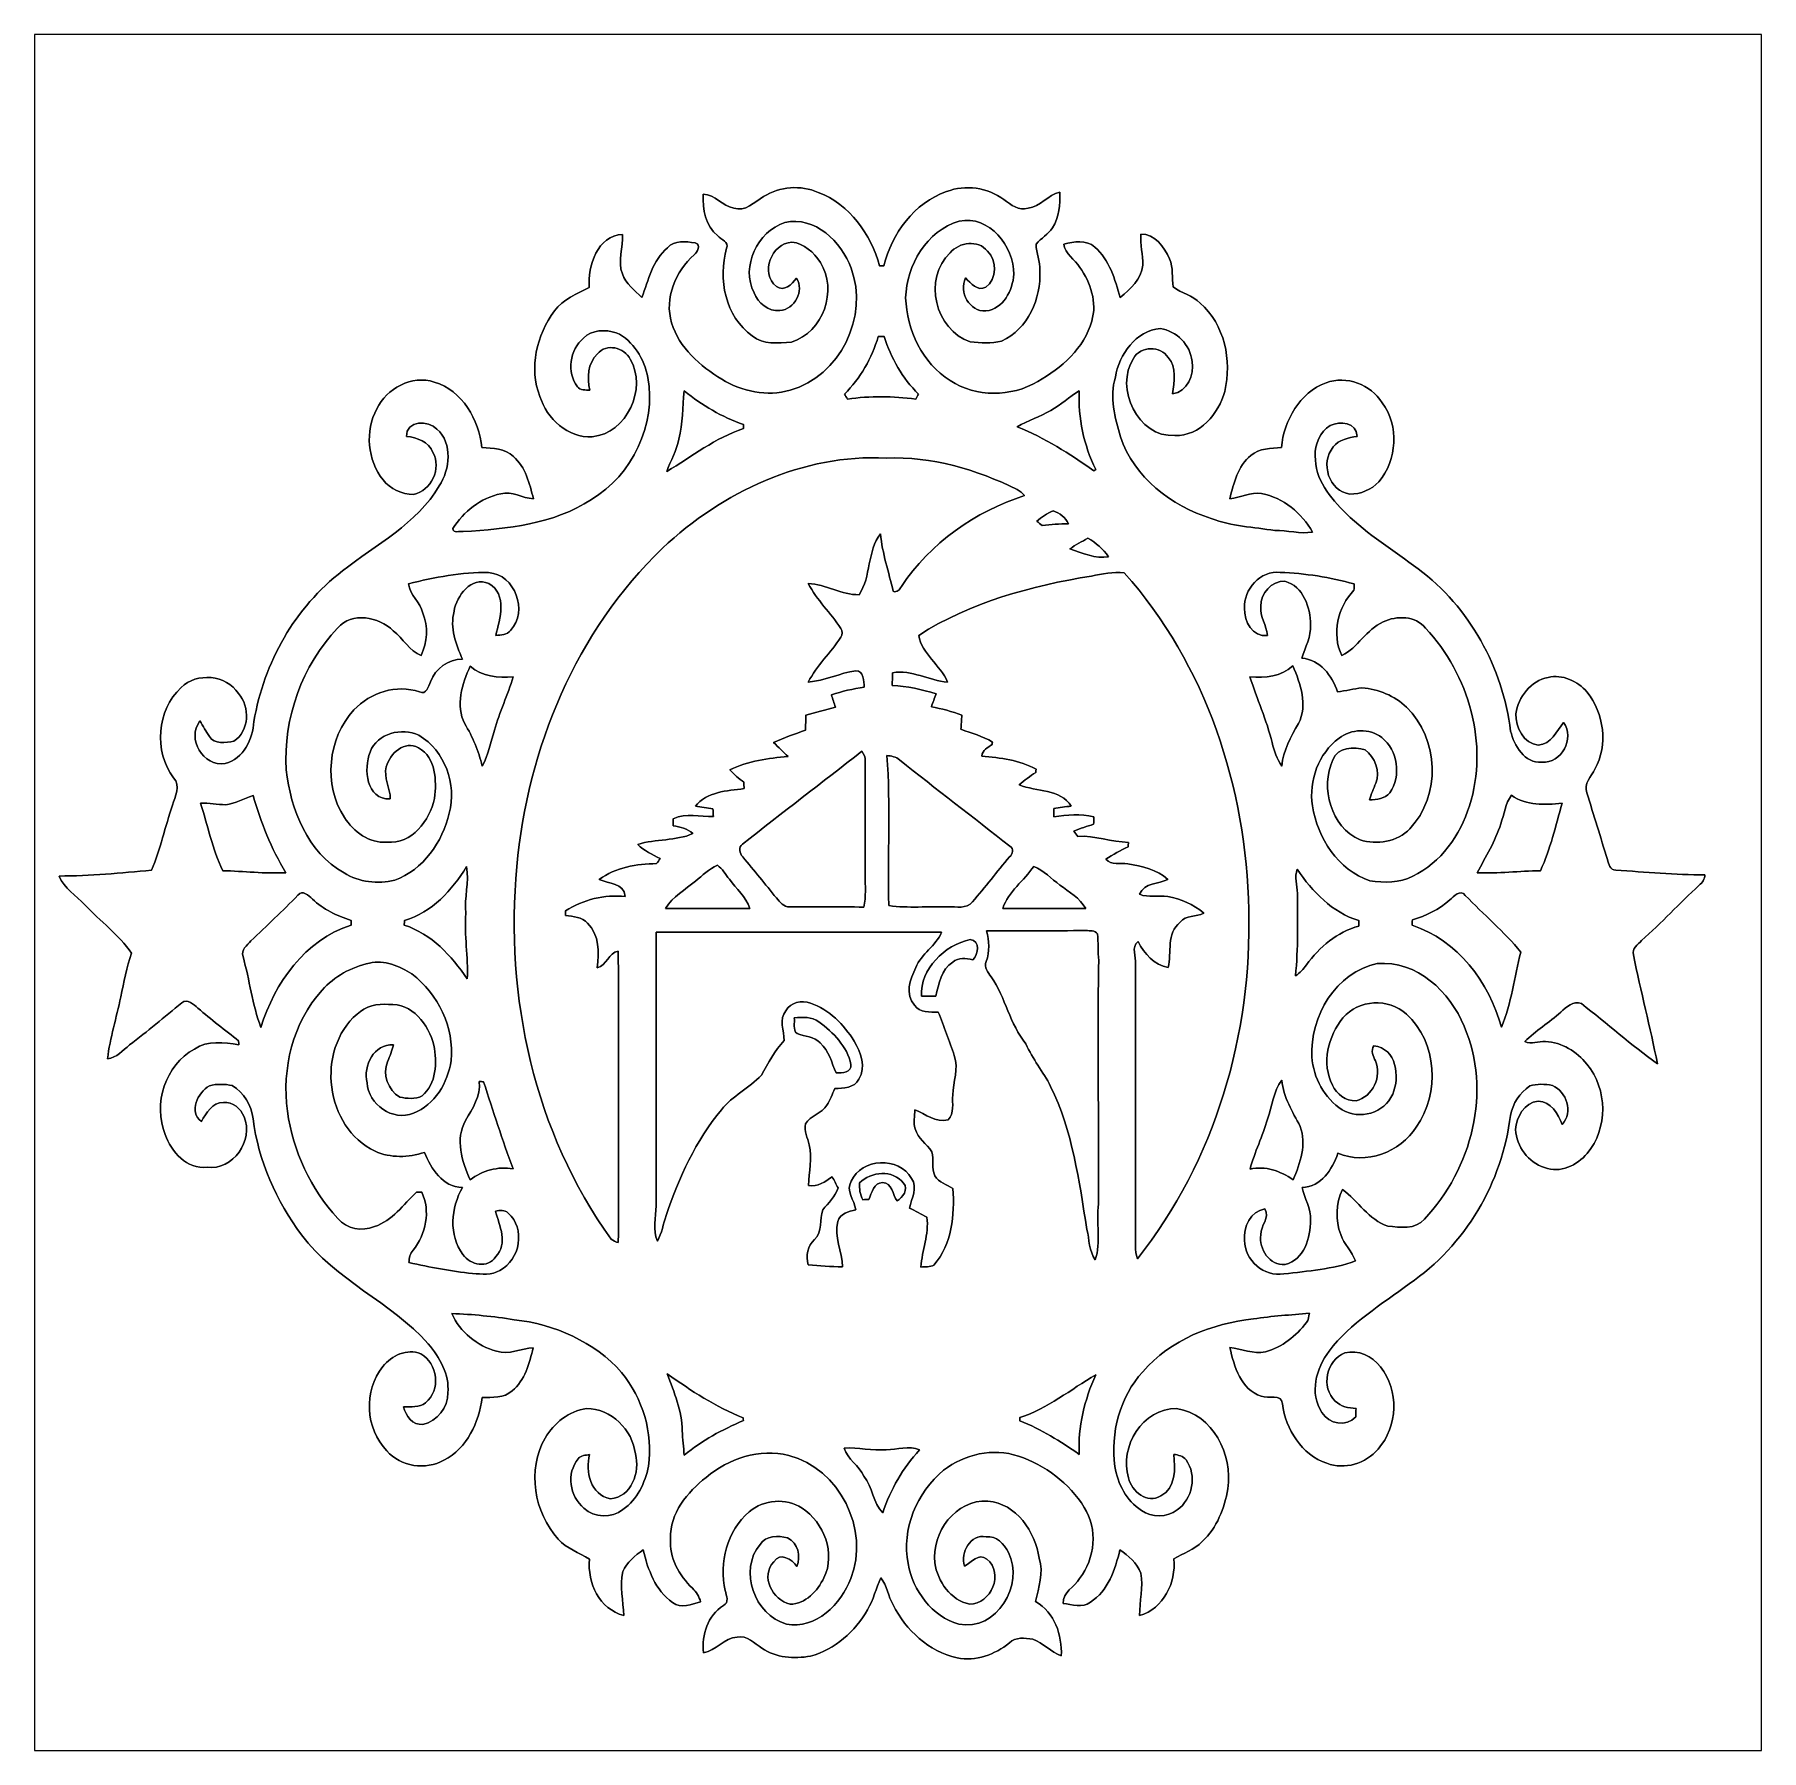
# Model space of a CAD drawing. Header units: centimetres. Extents: x -16.8 to 16.8, y -16.7 to 16.7.
import ezdxf

# ---------------------------------------------------------------- set-up
doc = ezdxf.new("R2010")
doc.units = ezdxf.units.CM
doc.header["$MEASUREMENT"] = 0
doc.layers.add('Layer 1', color=7, linetype='Continuous')

msp = doc.modelspace()

# ---------------------------------------------------------------- linework, layer by layer
at = {"layer": 'Layer 1', "color": 7}
for points, knots in [([(-16.77458, 16.66875), (-16.77458, 16.66875), (16.77458, 16.66875), (16.77458, 16.66875), (16.77458, 16.66875), (16.77458, 16.66875), (16.77458, -16.66875), (16.77458, -16.66875), (16.77458, -16.66875), (16.77458, -16.66875), (-16.77458, -16.66875), (-16.77458, -16.66875), (-16.77458, -16.66875), (-16.77458, -16.66875), (-16.77458, 16.66875), (-16.77458, 16.66875), (-16.77458, 16.66875), (-16.77458, 16.66875), (-16.77458, 16.66875), (-16.77458, 16.66875)], [0, 0, 0, 0, 0.16666667, 0.16666667, 0.16666667, 0.16666667, 0.33333333, 0.33333333, 0.33333333, 0.33333333, 0.5, 0.5, 0.5, 0.5, 0.66666667, 0.66666667, 0.66666667, 0.66666667, 1, 1, 1, 1]), ([(-2.61056, 13.51915), (-2.78977, 13.41896), (-2.9658, 13.21506), (-3.19229, 13.29761), (-3.19229, 13.29761), (-3.41454, 13.33465), (-3.55177, 13.56713), (-3.78495, 13.56431), (-3.78495, 13.56431), (-3.79307, 13.27609), (-3.74544, 12.94659), (-3.50097, 12.75927), (-3.50097, 12.75927), (-3.43464, 12.6873), (-3.27907, 12.63721), (-3.32987, 12.51585), (-3.32987, 12.51585), (-3.50097, 11.9186), (-3.35527, 11.19046), (-2.83139, 10.81229), (-2.83139, 10.81229), (-2.62184, 10.63061), (-2.32445, 10.67788), (-2.06975, 10.69481), (-2.06975, 10.69481), (-1.45697, 10.88284), (-1.16558, 11.70234), (-1.50777, 12.24033), (-1.50777, 12.24033), (-1.63301, 12.43048), (-1.82316, 12.61745), (-2.06163, 12.63227), (-2.06163, 12.63227), (-2.46098, 12.60934), (-2.68323, 12.03819), (-2.36326, 11.77466), (-2.36326, 11.77466), (-2.20768, 11.66319), (-2.06446, 11.81664), (-1.97309, 11.93341), (-1.97309, 11.93341), (-1.80799, 11.69317), (-2.01436, 11.32805), (-2.29553, 11.30406), (-2.29553, 11.30406), (-2.51848, 11.28219), (-2.71815, 11.45364), (-2.79718, 11.65225), (-2.79718, 11.65225), (-3.05823, 12.16131), (-2.72803, 12.84146), (-2.20169, 13.01538), (-2.20169, 13.01538), (-1.6062, 13.15014), (-1.10067, 12.64532), (-0.91193, 12.12815), (-0.91193, 12.12815), (-0.55492, 11.19964), (-1.12959, 10.02171), (-2.09656, 9.76171), (-2.09656, 9.76171), (-2.54247, 9.62801), (-3.03283, 9.73173), (-3.423, 9.97232), (-3.423, 9.97232), (-3.84563, 10.22526), (-4.25097, 10.58086), (-4.39702, 11.06699), (-4.39702, 11.06699), (-4.5466, 11.54677), (-4.31659, 12.06571), (-3.95993, 12.39061), (-3.95993, 12.39061), (-3.89079, 12.44212), (-3.82482, 12.58252), (-3.93982, 12.61921), (-3.93982, 12.61921), (-4.11974, 12.65026), (-4.34058, 12.67425), (-4.47887, 12.52749), (-4.47887, 12.52749), (-4.76814, 12.28055), (-4.84752, 11.89672), (-4.97664, 11.55806), (-4.97664, 11.55806), (-5.11881, 11.69529), (-5.2832, 11.82758), (-5.35481, 12.01808), (-5.35481, 12.01808), (-5.45006, 12.26749), (-5.34211, 12.53031), (-5.35023, 12.78643), (-5.35023, 12.78643), (-5.83883, 12.77126), (-6.03038, 12.16695), (-5.99652, 11.75491), (-5.99652, 11.75491), (-6.24099, 11.63426), (-6.50699, 11.52454), (-6.6742, 11.29771), (-6.6742, 11.29771), (-7.02486, 10.83345), (-7.17021, 10.18893), (-6.95784, 9.63542), (-6.95784, 9.63542), (-6.81884, 9.20891), (-6.41244, 8.8205), (-5.94113, 8.85472), (-5.94113, 8.85472), (-5.26486, 8.91716), (-4.86869, 9.79629), (-5.201, 10.36249), (-5.201, 10.36249), (-5.31566, 10.59074), (-5.66843, 10.67682), (-5.83883, 10.46445), (-5.83883, 10.46445), (-6.03215, 10.281), (-6.0385, 10.00125), (-5.98981, 9.75713), (-5.98981, 9.75713), (-6.07025, 9.77053), (-6.17432, 9.74866), (-6.22688, 9.82698), (-6.22688, 9.82698), (-6.44208, 10.10532), (-6.37928, 10.54735), (-6.1087, 10.76854), (-6.1087, 10.76854), (-5.94819, 10.94317), (-5.6829, 10.93541), (-5.47229, 10.87649), (-5.47229, 10.87649), (-5.13433, 10.71739), (-4.92972, 10.36073), (-4.85704, 10.00513), (-4.85704, 10.00513), (-4.69688, 9.08897), (-5.16008, 8.11248), (-5.95524, 7.63658), (-5.95524, 7.63658), (-6.69008, 7.14975), (-7.59319, 7.06755), (-8.44903, 7.01252), (-8.44903, 7.01252), (-8.51535, 7.02592), (-8.64059, 6.97301), (-8.65046, 7.07002), (-8.65046, 7.07002), (-8.43915, 7.3981), (-8.10578, 7.66762), (-7.71772, 7.74735), (-7.71772, 7.74735), (-7.49864, 7.80203), (-7.29897, 7.66198), (-7.08343, 7.64857), (-7.08343, 7.64857), (-7.15574, 7.94244), (-7.23477, 8.26276), (-7.47042, 8.47196), (-7.47042, 8.47196), (-7.63446, 8.62542), (-7.87224, 8.63741), (-8.08426, 8.6427), (-8.08426, 8.6427), (-8.14811, 9.18633), (-8.45538, 9.75148), (-9.00889, 9.91694), (-9.00889, 9.91694), (-9.44845, 10.05769), (-9.93281, 9.79734), (-10.12578, 9.39412), (-10.12578, 9.39412), (-10.35932, 8.96373), (-10.30781, 8.4007), (-10.00443, 8.01793), (-10.00443, 8.01793), (-9.86614, 7.8359), (-9.63507, 7.74171), (-9.41141, 7.73148), (-9.41141, 7.73148), (-9.0678, 7.8038), (-8.86319, 8.23877), (-9.03499, 8.54922), (-9.03499, 8.54922), (-9.11754, 8.75947), (-9.34544, 8.83814), (-9.55146, 8.86213), (-9.55146, 8.86213), (-9.55216, 9.17046), (-9.11966, 9.18351), (-8.95597, 9.00324), (-8.95597, 9.00324), (-8.64835, 8.71926), (-8.70444, 8.22466), (-8.91117, 7.89799), (-8.91117, 7.89799), (-9.35002, 7.16351), (-10.13707, 6.75816), (-10.79253, 6.24699), (-10.79253, 6.24699), (-11.71504, 5.54355), (-12.32112, 4.46193), (-12.51197, 3.32423), (-12.51197, 3.32423), (-12.53278, 2.98626), (-12.71693, 2.59574), (-13.06971, 2.50649), (-13.06971, 2.50649), (-13.49798, 2.43769), (-13.82501, 2.98521), (-13.56254, 3.33375), (-13.56254, 3.33375), (-13.49728, 3.23532), (-13.44542, 3.12879), (-13.37698, 3.03212), (-13.37698, 3.03212), (-13.27644, 2.8762), (-13.05842, 2.90583), (-12.90249, 2.93899), (-12.90249, 2.93899), (-12.59558, 3.14008), (-12.58782, 3.60292), (-12.81324, 3.86927), (-12.81324, 3.86927), (-13.05137, 4.23263), (-13.62181, 4.28131), (-13.92873, 3.98145), (-13.92873, 3.98145), (-14.4018, 3.54154), (-14.46001, 2.74214), (-14.07372, 2.22779), (-14.07372, 2.22779), (-13.93084, 2.07327), (-14.04585, 1.86584), (-14.09241, 1.69616), (-14.09241, 1.69616), (-14.23882, 1.27882), (-14.32878, 0.84208), (-14.49987, 0.43392), (-14.49987, 0.43392), (-15.09677, 0.37924), (-15.69579, 0.32032), (-16.29586, 0.32032), (-16.29586, 0.32032), (-16.20061, 0.08149), (-15.9699, -0.06209), (-15.79668, -0.2413), (-15.79668, -0.2413), (-15.49859, -0.55598), (-15.13911, -0.81915), (-14.89004, -1.17722), (-14.89004, -1.17722), (-14.99517, -1.45168), (-15.03045, -1.74554), (-15.1003, -2.02953), (-15.1003, -2.02953), (-15.18214, -2.43064), (-15.30914, -2.82363), (-15.35571, -3.23109), (-15.35571, -3.23109), (-15.1765, -3.21169), (-15.06361, -3.06211), (-14.92814, -2.96228), (-14.92814, -2.96228), (-14.58348, -2.69769), (-14.25081, -2.41794), (-13.91532, -2.14277), (-13.91532, -2.14277), (-13.80243, -2.05634), (-13.68566, -2.17734), (-13.59994, -2.24508), (-13.59994, -2.24508), (-13.34841, -2.47227), (-13.07006, -2.66665), (-12.80971, -2.88325), (-12.80971, -2.88325), (-12.80901, -2.90266), (-12.8083, -2.94181), (-12.8076, -2.96122), (-12.8076, -2.96122), (-13.09264, -2.91112), (-13.41367, -2.87126), (-13.66838, -3.04059), (-13.66838, -3.04059), (-14.23494, -3.35209), (-14.47694, -4.1081), (-14.23529, -4.70041), (-14.23529, -4.70041), (-14.11711, -5.03873), (-13.81548, -5.38374), (-13.42319, -5.33894), (-13.42319, -5.33894), (-12.92296, -5.40456), (-12.50703, -4.81154), (-12.70353, -4.35786), (-12.70353, -4.35786), (-12.76985, -4.19841), (-12.92154, -4.05624), (-13.10569, -4.08199), (-13.10569, -4.08199), (-13.32794, -4.06717), (-13.43448, -4.28978), (-13.53361, -4.44959), (-13.53361, -4.44959), (-13.79255, -4.26861), (-13.59958, -3.88126), (-13.37769, -3.75426), (-13.37769, -3.75426), (-13.23375, -3.71616), (-13.07818, -3.7211), (-12.93283, -3.75003), (-12.93283, -3.75003), (-12.70212, -3.88091), (-12.56736, -4.13985), (-12.52749, -4.39561), (-12.52749, -4.39561), (-12.42907, -5.21547), (-12.07488, -5.99158), (-11.58699, -6.65198), (-11.58699, -6.65198), (-10.93047, -7.53921), (-9.84814, -7.95091), (-9.1253, -8.7697), (-9.1253, -8.7697), (-8.90552, -9.0357), (-8.71079, -9.36096), (-8.74466, -9.72009), (-8.74466, -9.72009), (-8.73725, -10.00301), (-8.95174, -10.27853), (-9.23008, -10.33286), (-9.23008, -10.33286), (-9.43257, -10.3572), (-9.56345, -10.16635), (-9.60614, -9.99208), (-9.60614, -9.99208), (-9.46326, -9.98326), (-9.29852, -10.01324), (-9.18104, -9.912), (-9.18104, -9.912), (-8.87765, -9.68128), (-8.93621, -9.13836), (-9.271, -8.96549), (-9.271, -8.96549), (-9.53558, -8.84837), (-9.83933, -9.00007), (-10.00972, -9.20926), (-10.00972, -9.20926), (-10.38613, -9.67952), (-10.35121, -10.41576), (-9.92928, -10.84756), (-9.92928, -10.84756), (-9.66011, -11.15695), (-9.17751, -11.22856), (-8.82227, -11.02924), (-8.82227, -11.02924), (-8.36648, -10.79641), (-8.14176, -10.29406), (-8.07826, -9.80828), (-8.07826, -9.80828), (-7.88141, -9.80969), (-7.65634, -9.82521), (-7.49864, -9.68375), (-7.49864, -9.68375), (-7.24394, -9.47914), (-7.16562, -9.14576), (-7.08484, -8.8452), (-7.08484, -8.8452), (-7.32508, -8.86178), (-7.55721, -8.9856), (-7.80062, -8.91364), (-7.80062, -8.91364), (-8.17245, -8.8071), (-8.51429, -8.5404), (-8.66846, -8.18092), (-8.66846, -8.18092), (-8.26311, -8.19467), (-7.85813, -8.2363), (-7.45772, -8.30016), (-7.45772, -8.30016), (-6.6735, -8.38447), (-5.89844, -8.73054), (-5.36928, -9.32568), (-5.36928, -9.32568), (-4.96217, -9.82768), (-4.75262, -10.50008), (-4.84787, -11.1439), (-4.84787, -11.1439), (-4.91102, -11.46881), (-5.06554, -11.79512), (-5.34282, -11.98915), (-5.34282, -11.98915), (-5.56225, -12.15214), (-5.90233, -12.15954), (-6.10129, -11.95952), (-6.10129, -11.95952), (-6.38034, -11.7348), (-6.44596, -11.28324), (-6.21418, -11.00279), (-6.21418, -11.00279), (-6.16338, -10.92941), (-6.06778, -10.93541), (-5.99017, -10.91882), (-5.99017, -10.91882), (-6.08083, -11.24832), (-5.97147, -11.70693), (-5.588, -11.77749), (-5.588, -11.77749), (-5.18019, -11.7542), (-5.00521, -11.25573), (-5.10223, -10.90824), (-5.10223, -10.90824), (-5.15796, -10.43587), (-5.56895, -10.02736), (-6.0512, -10.02453), (-6.0512, -10.02453), (-6.39198, -10.07251), (-6.68161, -10.31028), (-6.85694, -10.5985), (-6.85694, -10.5985), (-7.21113, -11.21692), (-7.07037, -12.04383), (-6.59906, -12.56101), (-6.59906, -12.56101), (-6.43961, -12.75009), (-6.19831, -12.82559), (-5.99475, -12.95329), (-5.99475, -12.95329), (-6.0385, -13.40908), (-5.79967, -13.92379), (-5.32871, -14.04655), (-5.32871, -14.04655), (-5.33365, -13.76292), (-5.41055, -13.47611), (-5.34741, -13.19495), (-5.34741, -13.19495), (-5.26591, -13.01574), (-5.11246, -12.87886), (-4.95088, -12.77126), (-4.95088, -12.77126), (-4.85846, -13.15367), (-4.71452, -13.55831), (-4.38115, -13.79643), (-4.38115, -13.79643), (-4.21711, -13.9192), (-4.00897, -13.82642), (-3.83399, -13.78197), (-3.83399, -13.78197), (-3.86186, -13.68072), (-3.91548, -13.589), (-3.99344, -13.51844), (-3.99344, -13.51844), (-4.25097, -13.26868), (-4.44923, -12.92225), (-4.41995, -12.55289), (-4.41995, -12.55289), (-4.43371, -12.06112), (-4.09399, -11.65084), (-3.7271, -11.36368), (-3.7271, -11.36368), (-3.28859, -10.99785), (-2.68887, -10.79394), (-2.12266, -10.93752), (-2.12266, -10.93752), (-1.13665, -11.18517), (-0.54222, -12.38673), (-0.91511, -13.32583), (-0.91511, -13.32583), (-1.10314, -13.82466), (-1.59314, -14.32172), (-2.16923, -14.21201), (-2.16923, -14.21201), (-2.78906, -14.0335), (-3.09809, -13.17519), (-2.68076, -12.66507), (-2.68076, -12.66507), (-2.56364, -12.4908), (-2.32622, -12.49257), (-2.14418, -12.53843), (-2.14418, -12.53843), (-1.94063, -12.6432), (-1.88595, -12.89121), (-1.96321, -13.09476), (-1.96321, -13.09476), (-2.05916, -12.95365), (-2.28918, -12.81042), (-2.41229, -13.00233), (-2.41229, -13.00233), (-2.6797, -13.28385), (-2.43628, -13.74881), (-2.09797, -13.82607), (-2.09797, -13.82607), (-1.79035, -13.82854), (-1.56563, -13.56748), (-1.43792, -13.31348), (-1.43792, -13.31348), (-1.20615, -12.84005), (-1.43933, -12.23821), (-1.86478, -11.95952), (-1.86478, -11.95952), (-2.17311, -11.75244), (-2.61056, -11.79407), (-2.89031, -12.03184), (-2.89031, -12.03184), (-3.32105, -12.39979), (-3.47909, -13.02068), (-3.35527, -13.5636), (-3.35527, -13.5636), (-3.33657, -13.66202), (-3.27166, -13.79608), (-3.39196, -13.85429), (-3.39196, -13.85429), (-3.69817, -14.04726), (-3.81635, -14.42226), (-3.78001, -14.76904), (-3.78001, -14.76904), (-3.5306, -14.738), (-3.38208, -14.47482), (-3.12314, -14.46671), (-3.12314, -14.46671), (-2.92876, -14.4272), (-2.79224, -14.58842), (-2.64407, -14.6812), (-2.64407, -14.6812), (-2.37067, -14.87276), (-2.01895, -14.89146), (-1.69968, -14.83607), (-1.69968, -14.83607), (-1.22626, -14.70625), (-0.8315, -14.35664), (-0.59161, -13.93472), (-0.59161, -13.93472), (-0.4759, -13.74105), (-0.42651, -13.5188), (-0.33302, -13.31524), (-0.33302, -13.31524), (-0.21308, -13.47082), (-0.18944, -13.67261), (-0.0956, -13.84229), (-0.0956, -13.84229), (0.15452, -14.3323), (0.59937, -14.7507), (1.14759, -14.87064), (1.14759, -14.87064), (1.5113, -14.94614), (1.88207, -14.80573), (2.16323, -14.57819), (2.16323, -14.57819), (2.28494, -14.46354), (2.46592, -14.48117), (2.61726, -14.5094), (2.61726, -14.5094), (2.82328, -14.57819), (2.96721, -14.75916), (3.17288, -14.83254), (3.17288, -14.83254), (3.1877, -14.42332), (3.04729, -13.9887), (2.67194, -13.77774), (2.67194, -13.77774), (2.73191, -13.50151), (2.83422, -13.21788), (2.74355, -12.9353), (2.74355, -12.9353), (2.66382, -12.42201), (2.3047, -11.86815), (1.74378, -11.82582), (1.74378, -11.82582), (1.12113, -11.78384), (0.64805, -12.44247), (0.71508, -13.02456), (0.71508, -13.02456), (0.77011, -13.38474), (1.01988, -13.75128), (1.39312, -13.82783), (1.39312, -13.82783), (1.80516, -13.82854), (2.06728, -13.22599), (1.72685, -12.95118), (1.72685, -12.95118), (1.56774, -12.82065), (1.42487, -13.01574), (1.29081, -13.08523), (1.29081, -13.08523), (1.20685, -12.82171), (1.40688, -12.46082), (1.71168, -12.51585), (1.71168, -12.51585), (1.91382, -12.4908), (2.06269, -12.65943), (2.14524, -12.82277), (2.14524, -12.82277), (2.4638, -13.44189), (1.9117, -14.36546), (1.18216, -14.21447), (1.18216, -14.21447), (0.65864, -14.0656), (0.28928, -13.56184), (0.19438, -13.03937), (0.19438, -13.03937), (0.06985, -12.36733), (0.35983, -11.6519), (0.88688, -11.22539), (0.88688, -11.22539), (1.28976, -10.9093), (1.8475, -10.78618), (2.33821, -10.95057), (2.33821, -10.95057), (2.85856, -11.12626), (3.33128, -11.47551), (3.61879, -11.94752), (3.61879, -11.94752), (3.88373, -12.36592), (3.8294, -12.94165), (3.52848, -13.32759), (3.52848, -13.32759), (3.4223, -13.49022), (3.20851, -13.5957), (3.20569, -13.8116), (3.20569, -13.8116), (3.38173, -13.83101), (3.58034, -13.90438), (3.73909, -13.78832), (3.73909, -13.78832), (4.0827, -13.56995), (4.22063, -13.14944), (4.31094, -12.77303), (4.31094, -12.77303), (4.47992, -12.88344), (4.6415, -13.03055), (4.71558, -13.22317), (4.71558, -13.22317), (4.77485, -13.49622), (4.68701, -13.77174), (4.69477, -14.04691), (4.69477, -14.04691), (5.15761, -13.91285), (5.40773, -13.40591), (5.35693, -12.948), (5.35693, -12.948), (5.54179, -12.83547), (5.75733, -12.76879), (5.9115, -12.61075), (5.9115, -12.61075), (6.1976, -12.34405), (6.34118, -11.96128), (6.40786, -11.58381), (6.40786, -11.58381), (6.5024, -10.92376), (6.1281, -10.13107), (5.41337, -10.02806), (5.41337, -10.02806), (4.75015, -10.01501), (4.29613, -10.76854), (4.47957, -11.37356), (4.47957, -11.37356), (4.53919, -11.63496), (4.84082, -11.88614), (5.10469, -11.72351), (5.10469, -11.72351), (5.39821, -11.5697), (5.3915, -11.19928), (5.35587, -10.91565), (5.35587, -10.91565), (5.44266, -10.93223), (5.5432, -10.94211), (5.59576, -11.02431), (5.59576, -11.02431), (5.81413, -11.3217), (5.72241, -11.78736), (5.4229, -11.99621), (5.4229, -11.99621), (5.22534, -12.14579), (4.93183, -12.14614), (4.72899, -12.00679), (4.72899, -12.00679), (4.43547, -11.81947), (4.27284, -11.48433), (4.2104, -11.15095), (4.2104, -11.15095), (4.12432, -10.49831), (4.3113, -9.80299), (4.75544, -9.30981), (4.75544, -9.30981), (5.29026, -8.68856), (6.10411, -8.37071), (6.90457, -8.28569), (6.90457, -8.28569), (7.26475, -8.22572), (7.62917, -8.20808), (7.99218, -8.17386), (7.99218, -8.17386), (7.97877, -8.23454), (7.98195, -8.30474), (7.93891, -8.35484), (7.93891, -8.35484), (7.73042, -8.60989), (7.46478, -8.8392), (7.13881, -8.92104), (7.13881, -8.92104), (6.90316, -8.97396), (6.67844, -8.86707), (6.44737, -8.84273), (6.44737, -8.84273), (6.53168, -9.2075), (6.65797, -9.65588), (7.05661, -9.785), (7.05661, -9.785), (7.19067, -9.84179), (7.45137, -9.72891), (7.46901, -9.93563), (7.46901, -9.93563), (7.53251, -10.42987), (7.84084, -10.92447), (8.32873, -11.08922), (8.32873, -11.08922), (8.67622, -11.22362), (9.09179, -11.09274), (9.3278, -10.81193), (9.3278, -10.81193), (9.71197, -10.37696), (9.73984, -9.66823), (9.37084, -9.21526), (9.37084, -9.21526), (9.21561, -9.00924), (8.93833, -8.87307), (8.68116, -8.94468), (8.68116, -8.94468), (8.31779, -9.07591), (8.20914, -9.61849), (8.49595, -9.87989), (8.49595, -9.87989), (8.59896, -9.99208), (8.75489, -10.01466), (8.89882, -10.0263), (8.89882, -10.0263), (8.8967, -10.08062), (8.89529, -10.13495), (8.89388, -10.18963), (8.89388, -10.18963), (8.70938, -10.38931), (8.37247, -10.32545), (8.2356, -10.10356), (8.2356, -10.10356), (7.98759, -9.73349), (8.122, -9.24101), (8.37565, -8.91011), (8.37565, -8.91011), (8.79052, -8.3633), (9.39094, -8.00523), (9.93352, -7.6006), (9.93352, -7.6006), (11.01972, -6.86259), (11.74186, -5.62892), (11.89884, -4.32999), (11.89884, -4.32999), (11.94294, -4.10139), (12.07805, -3.88867), (12.27208, -3.75885), (12.27208, -3.75885), (12.41213, -3.71263), (12.56912, -3.72286), (12.71376, -3.74756), (12.71376, -3.74756), (12.98822, -3.87315), (13.12227, -4.26403), (12.90496, -4.50427), (12.90496, -4.50427), (12.81465, -4.3053), (12.68906, -4.05624), (12.43577, -4.05377), (12.43577, -4.05377), (12.16907, -4.07846), (12.01102, -4.36104), (11.99903, -4.60587), (11.99903, -4.60587), (12.01949, -4.93183), (12.24139, -5.24898), (12.56136, -5.34282), (12.56136, -5.34282), (12.86051, -5.46664), (13.19389, -5.30013), (13.38897, -5.06836), (13.38897, -5.06836), (13.79502, -4.58576), (13.78761, -3.816), (13.38298, -3.33446), (13.38298, -3.33446), (13.18824, -3.08681), (12.89473, -2.91394), (12.57759, -2.89489), (12.57759, -2.89489), (12.44247, -2.89031), (12.30595, -2.9531), (12.17436, -2.89772), (12.17436, -2.89772), (12.39026, -2.68499), (12.65237, -2.52871), (12.87498, -2.32375), (12.87498, -2.32375), (12.98646, -2.23203), (13.11875, -2.09021), (13.27785, -2.15865), (13.27785, -2.15865), (13.77244, -2.54353), (14.24446, -2.96086), (14.75246, -3.32846), (14.75246, -3.32846), (14.61488, -2.62008), (14.42896, -1.92088), (14.28785, -1.21285), (14.28785, -1.21285), (14.25257, -1.08973), (14.37393, -1.01212), (14.44554, -0.9338), (14.44554, -0.9338), (14.83184, -0.59055), (15.18285, -0.21061), (15.56244, 0.1397), (15.56244, 0.1397), (15.63017, 0.18909), (15.66862, 0.26211), (15.67674, 0.34502), (15.67674, 0.34502), (15.09748, 0.34149), (14.52104, 0.39934), (13.94354, 0.43145), (13.94354, 0.43145), (13.83171, 0.43356), (13.81125, 0.55739), (13.78056, 0.63994), (13.78056, 0.63994), (13.65038, 1.07315), (13.51597, 1.50566), (13.38157, 1.93746), (13.38157, 1.93746), (13.31736, 2.11279), (13.468, 2.25072), (13.53855, 2.39536), (13.53855, 2.39536), (13.7982, 2.86667), (13.71812, 3.48156), (13.38474, 3.89573), (13.38474, 3.89573), (13.20271, 4.10598), (12.9092, 4.24497), (12.6298, 4.17936), (12.6298, 4.17936), (12.29713, 4.11092), (12.05089, 3.80048), (12.00115, 3.4738), (12.00115, 3.4738), (11.99444, 3.21134), (12.15355, 2.89631), (12.43965, 2.86279), (12.43965, 2.86279), (12.69153, 2.8762), (12.79525, 3.13408), (12.93142, 3.30447), (12.93142, 3.30447), (13.15791, 2.99473), (12.88591, 2.50119), (12.50597, 2.52942), (12.50597, 2.52942), (12.17436, 2.50931), (11.96834, 2.85291), (11.90166, 3.13619), (11.90166, 3.13619), (11.75209, 4.36809), (11.10192, 5.5439), (10.10356, 6.28932), (10.10356, 6.28932), (9.63683, 6.64669), (9.12283, 6.94619), (8.7062, 7.366), (8.7062, 7.366), (8.39752, 7.65881), (8.09307, 8.03487), (8.10683, 8.48431), (8.10683, 8.48431), (8.09307, 8.71255), (8.20102, 8.94856), (8.39505, 9.07309), (8.39505, 9.07309), (8.58767, 9.15987), (8.91222, 9.13659), (8.91822, 8.86248), (8.91822, 8.86248), (8.75383, 8.82826), (8.56192, 8.80463), (8.45714, 8.65576), (8.45714, 8.65576), (8.19538, 8.35448), (8.37001, 7.79216), (8.77958, 7.7403), (8.77958, 7.7403), (8.98631, 7.73571), (9.19833, 7.8292), (9.3412, 7.97948), (9.3412, 7.97948), (9.69327, 8.40317), (9.7409, 9.06639), (9.40752, 9.51583), (9.40752, 9.51583), (9.17963, 9.86861), (8.71608, 10.05311), (8.31497, 9.90141), (8.31497, 9.90141), (7.79604, 9.71232), (7.50288, 9.17293), (7.44749, 8.64623), (7.44749, 8.64623), (7.24535, 8.63177), (7.01851, 8.63106), (6.85518, 8.49242), (6.85518, 8.49242), (6.60082, 8.2871), (6.52251, 7.94985), (6.44631, 7.64787), (6.44631, 7.64787), (6.65409, 7.67397), (6.852, 7.78475), (7.06473, 7.7537), (7.06473, 7.7537), (7.48736, 7.66762), (7.84119, 7.36953), (8.05497, 7.00229), (8.05497, 7.00229), (7.8105, 6.96207), (7.56532, 7.03862), (7.31943, 7.03192), (7.31943, 7.03192), (6.90633, 7.10001), (6.47947, 7.11447), (6.08471, 7.26616), (6.08471, 7.26616), (5.30966, 7.50993), (4.58611, 8.06274), (4.32117, 8.85437), (4.32117, 8.85437), (4.21746, 9.2269), (4.10422, 9.62625), (4.2224, 10.00972), (4.2224, 10.00972), (4.29189, 10.45563), (4.62174, 10.91106), (5.09693, 10.95834), (5.09693, 10.95834), (5.40985, 10.90965), (5.68219, 10.63766), (5.71359, 10.3191), (5.71359, 10.3191), (5.75239, 10.05805), (5.62786, 9.72397), (5.33224, 9.69116), (5.33224, 9.69116), (5.36257, 9.9247), (5.42502, 10.20127), (5.24827, 10.39424), (5.24827, 10.39424), (5.10575, 10.6299), (4.705, 10.61932), (4.57518, 10.37555), (4.57518, 10.37555), (4.20264, 9.80475), (4.65631, 8.8325), (5.37986, 8.87942), (5.37986, 8.87942), (5.86528, 8.86072), (6.23041, 9.30381), (6.34682, 9.73667), (6.34682, 9.73667), (6.49217, 10.33674), (6.3433, 11.03101), (5.87269, 11.45222), (5.87269, 11.45222), (5.72347, 11.59863), (5.50898, 11.64096), (5.34564, 11.76443), (5.34564, 11.76443), (5.31495, 11.9447), (5.35481, 12.13802), (5.27297, 12.30877), (5.27297, 12.30877), (5.1756, 12.53702), (4.99498, 12.79878), (4.71734, 12.78925), (4.71734, 12.78925), (4.70641, 12.58782), (4.75756, 12.38991), (4.75721, 12.18953), (4.75721, 12.18953), (4.73534, 11.91578), (4.5152, 11.72316), (4.31835, 11.55841), (4.31835, 11.55841), (4.21464, 11.90942), (4.11198, 12.29325), (3.82129, 12.53984), (3.82129, 12.53984), (3.65831, 12.68942), (3.41701, 12.64356), (3.22192, 12.59911), (3.22192, 12.59911), (3.24414, 12.39979), (3.43253, 12.30066), (3.53342, 12.14579), (3.53342, 12.14579), (3.73874, 11.84628), (3.87597, 11.4621), (3.76308, 11.10121), (3.76308, 11.10121), (3.61879, 10.5731), (3.17641, 10.18857), (2.71639, 9.92717), (2.71639, 9.92717), (2.20204, 9.62519), (1.51694, 9.61425), (1.01459, 9.94727), (1.01459, 9.94727), (0.4699, 10.28665), (0.17533, 10.92659), (0.14781, 11.55347), (0.14781, 11.55347), (0.16722, 12.18777), (0.5528, 12.85804), (1.18639, 13.04149), (1.18639, 13.04149), (1.77765, 13.16849), (2.25249, 12.5536), (2.25143, 12.01032), (2.25143, 12.01032), (2.22462, 11.70199), (2.05211, 11.33546), (1.70639, 11.29983), (1.70639, 11.29983), (1.38501, 11.27936), (1.17969, 11.66424), (1.31163, 11.93941), (1.31163, 11.93941), (1.4157, 11.83287), (1.53776, 11.67871), (1.70639, 11.75738), (1.70639, 11.75738), (1.91982, 11.9253), (1.92758, 12.27137), (1.73884, 12.46152), (1.73884, 12.46152), (1.55787, 12.68871), (1.1871, 12.63615), (1.01212, 12.42766), (1.01212, 12.42766), (0.48119, 11.93271), (0.72143, 10.92517), (1.4037, 10.69763), (1.4037, 10.69763), (1.60408, 10.67506), (1.81575, 10.66094), (2.0126, 10.71245), (2.0126, 10.71245), (2.52483, 10.94599), (2.78377, 11.54183), (2.75661, 12.08334), (2.75661, 12.08334), (2.76613, 12.25938), (2.68781, 12.42377), (2.68182, 12.59734), (2.68182, 12.59734), (2.78024, 12.71164), (2.91853, 12.78714), (3.00179, 12.91555), (3.00179, 12.91555), (3.13443, 13.11698), (3.15136, 13.36851), (3.14078, 13.60311), (3.14078, 13.60311), (2.90901, 13.55513), (2.76789, 13.32195), (2.52659, 13.29549), (2.52659, 13.29549), (2.34738, 13.23199), (2.19357, 13.36499), (2.0574, 13.46094), (2.0574, 13.46094), (1.74202, 13.69413), (1.30845, 13.76221), (0.94121, 13.61687), (0.94121, 13.61687), (0.31256, 13.39815), (-0.11924, 12.80266), (-0.27552, 12.17295), (-0.27552, 12.17295), (-0.29598, 12.1733), (-0.3369, 12.17401), (-0.35701, 12.17436), (-0.35701, 12.17436), (-0.53058, 12.78608), (-0.93663, 13.37098), (-1.54834, 13.60276), (-1.54834, 13.60276), (-1.88948, 13.74951), (-2.29658, 13.71741), (-2.61056, 13.51915)], [0, 0, 0, 0, 0.00361011, 0.00361011, 0.00361011, 0.00361011, 0.00722022, 0.00722022, 0.00722022, 0.00722022, 0.01083032, 0.01083032, 0.01083032, 0.01083032, 0.01444043, 0.01444043, 0.01444043, 0.01444043, 0.01805054, 0.01805054, 0.01805054, 0.01805054, 0.02166065, 0.02166065, 0.02166065, 0.02166065, 0.02527076, 0.02527076, 0.02527076, 0.02527076, 0.02888087, 0.02888087, 0.02888087, 0.02888087, 0.03249097, 0.03249097, 0.03249097, 0.03249097, 0.03610108, 0.03610108, 0.03610108, 0.03610108, 0.03971119, 0.03971119, 0.03971119, 0.03971119, 0.0433213, 0.0433213, 0.0433213, 0.0433213, 0.04693141, 0.04693141, 0.04693141, 0.04693141, 0.05054152, 0.05054152, 0.05054152, 0.05054152, 0.05415162, 0.05415162, 0.05415162, 0.05415162, 0.05776173, 0.05776173, 0.05776173, 0.05776173, 0.06137184, 0.06137184, 0.06137184, 0.06137184, 0.06498195, 0.06498195, 0.06498195, 0.06498195, 0.06859206, 0.06859206, 0.06859206, 0.06859206, 0.07220217, 0.07220217, 0.07220217, 0.07220217, 0.07581227, 0.07581227, 0.07581227, 0.07581227, 0.07942238, 0.07942238, 0.07942238, 0.07942238, 0.08303249, 0.08303249, 0.08303249, 0.08303249, 0.0866426, 0.0866426, 0.0866426, 0.0866426, 0.09025271, 0.09025271, 0.09025271, 0.09025271, 0.09386282, 0.09386282, 0.09386282, 0.09386282, 0.09747292, 0.09747292, 0.09747292, 0.09747292, 0.10108303, 0.10108303, 0.10108303, 0.10108303, 0.10469314, 0.10469314, 0.10469314, 0.10469314, 0.10830325, 0.10830325, 0.10830325, 0.10830325, 0.11191336, 0.11191336, 0.11191336, 0.11191336, 0.11552347, 0.11552347, 0.11552347, 0.11552347, 0.11913357, 0.11913357, 0.11913357, 0.11913357, 0.12274368, 0.12274368, 0.12274368, 0.12274368, 0.12635379, 0.12635379, 0.12635379, 0.12635379, 0.1299639, 0.1299639, 0.1299639, 0.1299639, 0.13357401, 0.13357401, 0.13357401, 0.13357401, 0.13718412, 0.13718412, 0.13718412, 0.13718412, 0.14079422, 0.14079422, 0.14079422, 0.14079422, 0.14440433, 0.14440433, 0.14440433, 0.14440433, 0.14801444, 0.14801444, 0.14801444, 0.14801444, 0.15162455, 0.15162455, 0.15162455, 0.15162455, 0.15523466, 0.15523466, 0.15523466, 0.15523466, 0.15884477, 0.15884477, 0.15884477, 0.15884477, 0.16245487, 0.16245487, 0.16245487, 0.16245487, 0.16606498, 0.16606498, 0.16606498, 0.16606498, 0.16967509, 0.16967509, 0.16967509, 0.16967509, 0.1732852, 0.1732852, 0.1732852, 0.1732852, 0.17689531, 0.17689531, 0.17689531, 0.17689531, 0.18050542, 0.18050542, 0.18050542, 0.18050542, 0.18411552, 0.18411552, 0.18411552, 0.18411552, 0.18772563, 0.18772563, 0.18772563, 0.18772563, 0.19133574, 0.19133574, 0.19133574, 0.19133574, 0.19494585, 0.19494585, 0.19494585, 0.19494585, 0.19855596, 0.19855596, 0.19855596, 0.19855596, 0.20216606, 0.20216606, 0.20216606, 0.20216606, 0.20577617, 0.20577617, 0.20577617, 0.20577617, 0.20938628, 0.20938628, 0.20938628, 0.20938628, 0.21299639, 0.21299639, 0.21299639, 0.21299639, 0.2166065, 0.2166065, 0.2166065, 0.2166065, 0.22021661, 0.22021661, 0.22021661, 0.22021661, 0.22382671, 0.22382671, 0.22382671, 0.22382671, 0.22743682, 0.22743682, 0.22743682, 0.22743682, 0.23104693, 0.23104693, 0.23104693, 0.23104693, 0.23465704, 0.23465704, 0.23465704, 0.23465704, 0.23826715, 0.23826715, 0.23826715, 0.23826715, 0.24187726, 0.24187726, 0.24187726, 0.24187726, 0.24548736, 0.24548736, 0.24548736, 0.24548736, 0.24909747, 0.24909747, 0.24909747, 0.24909747, 0.25270758, 0.25270758, 0.25270758, 0.25270758, 0.25631769, 0.25631769, 0.25631769, 0.25631769, 0.2599278, 0.2599278, 0.2599278, 0.2599278, 0.26353791, 0.26353791, 0.26353791, 0.26353791, 0.26714801, 0.26714801, 0.26714801, 0.26714801, 0.27075812, 0.27075812, 0.27075812, 0.27075812, 0.27436823, 0.27436823, 0.27436823, 0.27436823, 0.27797834, 0.27797834, 0.27797834, 0.27797834, 0.28158845, 0.28158845, 0.28158845, 0.28158845, 0.28519856, 0.28519856, 0.28519856, 0.28519856, 0.28880866, 0.28880866, 0.28880866, 0.28880866, 0.29241877, 0.29241877, 0.29241877, 0.29241877, 0.29602888, 0.29602888, 0.29602888, 0.29602888, 0.29963899, 0.29963899, 0.29963899, 0.29963899, 0.3032491, 0.3032491, 0.3032491, 0.3032491, 0.30685921, 0.30685921, 0.30685921, 0.30685921, 0.31046931, 0.31046931, 0.31046931, 0.31046931, 0.31407942, 0.31407942, 0.31407942, 0.31407942, 0.31768953, 0.31768953, 0.31768953, 0.31768953, 0.32129964, 0.32129964, 0.32129964, 0.32129964, 0.32490975, 0.32490975, 0.32490975, 0.32490975, 0.32851986, 0.32851986, 0.32851986, 0.32851986, 0.33212996, 0.33212996, 0.33212996, 0.33212996, 0.33574007, 0.33574007, 0.33574007, 0.33574007, 0.33935018, 0.33935018, 0.33935018, 0.33935018, 0.34296029, 0.34296029, 0.34296029, 0.34296029, 0.3465704, 0.3465704, 0.3465704, 0.3465704, 0.35018051, 0.35018051, 0.35018051, 0.35018051, 0.35379061, 0.35379061, 0.35379061, 0.35379061, 0.35740072, 0.35740072, 0.35740072, 0.35740072, 0.36101083, 0.36101083, 0.36101083, 0.36101083, 0.36462094, 0.36462094, 0.36462094, 0.36462094, 0.36823105, 0.36823105, 0.36823105, 0.36823105, 0.37184116, 0.37184116, 0.37184116, 0.37184116, 0.37545126, 0.37545126, 0.37545126, 0.37545126, 0.37906137, 0.37906137, 0.37906137, 0.37906137, 0.38267148, 0.38267148, 0.38267148, 0.38267148, 0.38628159, 0.38628159, 0.38628159, 0.38628159, 0.3898917, 0.3898917, 0.3898917, 0.3898917, 0.39350181, 0.39350181, 0.39350181, 0.39350181, 0.39711191, 0.39711191, 0.39711191, 0.39711191, 0.40072202, 0.40072202, 0.40072202, 0.40072202, 0.40433213, 0.40433213, 0.40433213, 0.40433213, 0.40794224, 0.40794224, 0.40794224, 0.40794224, 0.41155235, 0.41155235, 0.41155235, 0.41155235, 0.41516245, 0.41516245, 0.41516245, 0.41516245, 0.41877256, 0.41877256, 0.41877256, 0.41877256, 0.42238267, 0.42238267, 0.42238267, 0.42238267, 0.42599278, 0.42599278, 0.42599278, 0.42599278, 0.42960289, 0.42960289, 0.42960289, 0.42960289, 0.433213, 0.433213, 0.433213, 0.433213, 0.4368231, 0.4368231, 0.4368231, 0.4368231, 0.44043321, 0.44043321, 0.44043321, 0.44043321, 0.44404332, 0.44404332, 0.44404332, 0.44404332, 0.44765343, 0.44765343, 0.44765343, 0.44765343, 0.45126354, 0.45126354, 0.45126354, 0.45126354, 0.45487365, 0.45487365, 0.45487365, 0.45487365, 0.45848375, 0.45848375, 0.45848375, 0.45848375, 0.46209386, 0.46209386, 0.46209386, 0.46209386, 0.46570397, 0.46570397, 0.46570397, 0.46570397, 0.46931408, 0.46931408, 0.46931408, 0.46931408, 0.47292419, 0.47292419, 0.47292419, 0.47292419, 0.4765343, 0.4765343, 0.4765343, 0.4765343, 0.4801444, 0.4801444, 0.4801444, 0.4801444, 0.48375451, 0.48375451, 0.48375451, 0.48375451, 0.48736462, 0.48736462, 0.48736462, 0.48736462, 0.49097473, 0.49097473, 0.49097473, 0.49097473, 0.49458484, 0.49458484, 0.49458484, 0.49458484, 0.49819495, 0.49819495, 0.49819495, 0.49819495, 0.50180505, 0.50180505, 0.50180505, 0.50180505, 0.50541516, 0.50541516, 0.50541516, 0.50541516, 0.50902527, 0.50902527, 0.50902527, 0.50902527, 0.51263538, 0.51263538, 0.51263538, 0.51263538, 0.51624549, 0.51624549, 0.51624549, 0.51624549, 0.5198556, 0.5198556, 0.5198556, 0.5198556, 0.5234657, 0.5234657, 0.5234657, 0.5234657, 0.52707581, 0.52707581, 0.52707581, 0.52707581, 0.53068592, 0.53068592, 0.53068592, 0.53068592, 0.53429603, 0.53429603, 0.53429603, 0.53429603, 0.53790614, 0.53790614, 0.53790614, 0.53790614, 0.54151625, 0.54151625, 0.54151625, 0.54151625, 0.54512635, 0.54512635, 0.54512635, 0.54512635, 0.54873646, 0.54873646, 0.54873646, 0.54873646, 0.55234657, 0.55234657, 0.55234657, 0.55234657, 0.55595668, 0.55595668, 0.55595668, 0.55595668, 0.55956679, 0.55956679, 0.55956679, 0.55956679, 0.5631769, 0.5631769, 0.5631769, 0.5631769, 0.566787, 0.566787, 0.566787, 0.566787, 0.57039711, 0.57039711, 0.57039711, 0.57039711, 0.57400722, 0.57400722, 0.57400722, 0.57400722, 0.57761733, 0.57761733, 0.57761733, 0.57761733, 0.58122744, 0.58122744, 0.58122744, 0.58122744, 0.58483755, 0.58483755, 0.58483755, 0.58483755, 0.58844765, 0.58844765, 0.58844765, 0.58844765, 0.59205776, 0.59205776, 0.59205776, 0.59205776, 0.59566787, 0.59566787, 0.59566787, 0.59566787, 0.59927798, 0.59927798, 0.59927798, 0.59927798, 0.60288809, 0.60288809, 0.60288809, 0.60288809, 0.60649819, 0.60649819, 0.60649819, 0.60649819, 0.6101083, 0.6101083, 0.6101083, 0.6101083, 0.61371841, 0.61371841, 0.61371841, 0.61371841, 0.61732852, 0.61732852, 0.61732852, 0.61732852, 0.62093863, 0.62093863, 0.62093863, 0.62093863, 0.62454874, 0.62454874, 0.62454874, 0.62454874, 0.62815884, 0.62815884, 0.62815884, 0.62815884, 0.63176895, 0.63176895, 0.63176895, 0.63176895, 0.63537906, 0.63537906, 0.63537906, 0.63537906, 0.63898917, 0.63898917, 0.63898917, 0.63898917, 0.64259928, 0.64259928, 0.64259928, 0.64259928, 0.64620939, 0.64620939, 0.64620939, 0.64620939, 0.64981949, 0.64981949, 0.64981949, 0.64981949, 0.6534296, 0.6534296, 0.6534296, 0.6534296, 0.65703971, 0.65703971, 0.65703971, 0.65703971, 0.66064982, 0.66064982, 0.66064982, 0.66064982, 0.66425993, 0.66425993, 0.66425993, 0.66425993, 0.66787004, 0.66787004, 0.66787004, 0.66787004, 0.67148014, 0.67148014, 0.67148014, 0.67148014, 0.67509025, 0.67509025, 0.67509025, 0.67509025, 0.67870036, 0.67870036, 0.67870036, 0.67870036, 0.68231047, 0.68231047, 0.68231047, 0.68231047, 0.68592058, 0.68592058, 0.68592058, 0.68592058, 0.68953069, 0.68953069, 0.68953069, 0.68953069, 0.69314079, 0.69314079, 0.69314079, 0.69314079, 0.6967509, 0.6967509, 0.6967509, 0.6967509, 0.70036101, 0.70036101, 0.70036101, 0.70036101, 0.70397112, 0.70397112, 0.70397112, 0.70397112, 0.70758123, 0.70758123, 0.70758123, 0.70758123, 0.71119134, 0.71119134, 0.71119134, 0.71119134, 0.71480144, 0.71480144, 0.71480144, 0.71480144, 0.71841155, 0.71841155, 0.71841155, 0.71841155, 0.72202166, 0.72202166, 0.72202166, 0.72202166, 0.72563177, 0.72563177, 0.72563177, 0.72563177, 0.72924188, 0.72924188, 0.72924188, 0.72924188, 0.73285199, 0.73285199, 0.73285199, 0.73285199, 0.73646209, 0.73646209, 0.73646209, 0.73646209, 0.7400722, 0.7400722, 0.7400722, 0.7400722, 0.74368231, 0.74368231, 0.74368231, 0.74368231, 0.74729242, 0.74729242, 0.74729242, 0.74729242, 0.75090253, 0.75090253, 0.75090253, 0.75090253, 0.75451264, 0.75451264, 0.75451264, 0.75451264, 0.75812274, 0.75812274, 0.75812274, 0.75812274, 0.76173285, 0.76173285, 0.76173285, 0.76173285, 0.76534296, 0.76534296, 0.76534296, 0.76534296, 0.76895307, 0.76895307, 0.76895307, 0.76895307, 0.77256318, 0.77256318, 0.77256318, 0.77256318, 0.77617329, 0.77617329, 0.77617329, 0.77617329, 0.77978339, 0.77978339, 0.77978339, 0.77978339, 0.7833935, 0.7833935, 0.7833935, 0.7833935, 0.78700361, 0.78700361, 0.78700361, 0.78700361, 0.79061372, 0.79061372, 0.79061372, 0.79061372, 0.79422383, 0.79422383, 0.79422383, 0.79422383, 0.79783394, 0.79783394, 0.79783394, 0.79783394, 0.80144404, 0.80144404, 0.80144404, 0.80144404, 0.80505415, 0.80505415, 0.80505415, 0.80505415, 0.80866426, 0.80866426, 0.80866426, 0.80866426, 0.81227437, 0.81227437, 0.81227437, 0.81227437, 0.81588448, 0.81588448, 0.81588448, 0.81588448, 0.81949458, 0.81949458, 0.81949458, 0.81949458, 0.82310469, 0.82310469, 0.82310469, 0.82310469, 0.8267148, 0.8267148, 0.8267148, 0.8267148, 0.83032491, 0.83032491, 0.83032491, 0.83032491, 0.83393502, 0.83393502, 0.83393502, 0.83393502, 0.83754513, 0.83754513, 0.83754513, 0.83754513, 0.84115523, 0.84115523, 0.84115523, 0.84115523, 0.84476534, 0.84476534, 0.84476534, 0.84476534, 0.84837545, 0.84837545, 0.84837545, 0.84837545, 0.85198556, 0.85198556, 0.85198556, 0.85198556, 0.85559567, 0.85559567, 0.85559567, 0.85559567, 0.85920578, 0.85920578, 0.85920578, 0.85920578, 0.86281588, 0.86281588, 0.86281588, 0.86281588, 0.86642599, 0.86642599, 0.86642599, 0.86642599, 0.8700361, 0.8700361, 0.8700361, 0.8700361, 0.87364621, 0.87364621, 0.87364621, 0.87364621, 0.87725632, 0.87725632, 0.87725632, 0.87725632, 0.88086643, 0.88086643, 0.88086643, 0.88086643, 0.88447653, 0.88447653, 0.88447653, 0.88447653, 0.88808664, 0.88808664, 0.88808664, 0.88808664, 0.89169675, 0.89169675, 0.89169675, 0.89169675, 0.89530686, 0.89530686, 0.89530686, 0.89530686, 0.89891697, 0.89891697, 0.89891697, 0.89891697, 0.90252708, 0.90252708, 0.90252708, 0.90252708, 0.90613718, 0.90613718, 0.90613718, 0.90613718, 0.90974729, 0.90974729, 0.90974729, 0.90974729, 0.9133574, 0.9133574, 0.9133574, 0.9133574, 0.91696751, 0.91696751, 0.91696751, 0.91696751, 0.92057762, 0.92057762, 0.92057762, 0.92057762, 0.92418773, 0.92418773, 0.92418773, 0.92418773, 0.92779783, 0.92779783, 0.92779783, 0.92779783, 0.93140794, 0.93140794, 0.93140794, 0.93140794, 0.93501805, 0.93501805, 0.93501805, 0.93501805, 0.93862816, 0.93862816, 0.93862816, 0.93862816, 0.94223827, 0.94223827, 0.94223827, 0.94223827, 0.94584838, 0.94584838, 0.94584838, 0.94584838, 0.94945848, 0.94945848, 0.94945848, 0.94945848, 0.95306859, 0.95306859, 0.95306859, 0.95306859, 0.9566787, 0.9566787, 0.9566787, 0.9566787, 0.96028881, 0.96028881, 0.96028881, 0.96028881, 0.96389892, 0.96389892, 0.96389892, 0.96389892, 0.96750903, 0.96750903, 0.96750903, 0.96750903, 0.97111913, 0.97111913, 0.97111913, 0.97111913, 0.97472924, 0.97472924, 0.97472924, 0.97472924, 0.97833935, 0.97833935, 0.97833935, 0.97833935, 0.98194946, 0.98194946, 0.98194946, 0.98194946, 0.98555957, 0.98555957, 0.98555957, 0.98555957, 0.98916968, 0.98916968, 0.98916968, 0.98916968, 0.99277978, 0.99277978, 0.99277978, 0.99277978, 1, 1, 1, 1]), ([(-0.38276, 10.80029), (-0.34466, 10.8017), (-0.30621, 10.80311), (-0.26776, 10.80453), (-0.26776, 10.80453), (-0.13653, 10.38507), (0.0829, 9.98996), (0.4004, 9.68269), (0.4004, 9.68269), (0.38629, 9.6587), (0.35807, 9.61143), (0.34396, 9.58779), (0.34396, 9.58779), (-0.09596, 9.64283), (-0.54151, 9.64777), (-0.98108, 9.58709), (-0.98108, 9.58709), (-0.99589, 9.61108), (-1.02553, 9.65941), (-1.03999, 9.68375), (-1.03999, 9.68375), (-0.7299, 9.99243), (-0.50729, 10.38154), (-0.38276, 10.80029)], [0, 0, 0, 0, 0.14285714, 0.14285714, 0.14285714, 0.14285714, 0.28571429, 0.28571429, 0.28571429, 0.28571429, 0.42857143, 0.42857143, 0.42857143, 0.42857143, 0.57142857, 0.57142857, 0.57142857, 0.57142857, 0.71428571, 0.71428571, 0.71428571, 0.71428571, 1, 1, 1, 1]), ([(-4.15184, 9.74372), (-3.80577, 9.46714), (-3.42336, 9.23854), (-3.00426, 9.09073), (-3.00426, 9.09073), (-3.00426, 9.06498), (-3.0039, 9.03922), (-3.00355, 9.01312), (-3.00355, 9.01312), (-3.54789, 8.83038), (-4.0065, 8.47372), (-4.49157, 8.1788), (-4.49157, 8.1788), (-4.41748, 8.38976), (-4.30177, 8.58591), (-4.26014, 8.8078), (-4.26014, 8.8078), (-4.16983, 9.11225), (-4.1977, 9.43257), (-4.15184, 9.74372)], [0, 0, 0, 0, 0.16666667, 0.16666667, 0.16666667, 0.16666667, 0.33333333, 0.33333333, 0.33333333, 0.33333333, 0.5, 0.5, 0.5, 0.5, 0.66666667, 0.66666667, 0.66666667, 0.66666667, 1, 1, 1, 1]), ([(2.96968, 9.36766), (3.16512, 9.47737), (3.33163, 9.62907), (3.52002, 9.74901), (3.52002, 9.74901), (3.50132, 9.22267), (3.60574, 8.69139), (3.84175, 8.21902), (3.84175, 8.21902), (3.83222, 8.21231), (3.81318, 8.19891), (3.80365, 8.19221), (3.80365, 8.19221), (3.33798, 8.52593), (2.84974, 8.83426), (2.31563, 9.04769), (2.31563, 9.04769), (2.52236, 9.17716), (2.7619, 9.24031), (2.96968, 9.36766)], [0, 0, 0, 0, 0.16666667, 0.16666667, 0.16666667, 0.16666667, 0.33333333, 0.33333333, 0.33333333, 0.33333333, 0.5, 0.5, 0.5, 0.5, 0.66666667, 0.66666667, 0.66666667, 0.66666667, 1, 1, 1, 1]), ([(-4.57235, 6.68902), (-3.41489, 7.78228), (-1.84468, 8.52487), (-0.22931, 8.43915), (-0.22931, 8.43915), (0.65652, 8.47937), (1.52576, 8.21267), (2.31704, 7.83272), (2.31704, 7.83272), (2.37102, 7.79992), (2.41441, 7.75335), (2.46062, 7.71031), (2.46062, 7.71031), (1.50001, 7.40304), (0.62265, 6.79097), (0.06632, 5.94289), (0.06632, 5.94289), (0.02752, 5.88857), (-0.01446, 5.82048), (-0.09243, 5.85117), (-0.09243, 5.85117), (-0.17639, 6.22335), (-0.30762, 6.58707), (-0.33867, 6.96983), (-0.33867, 6.96983), (-0.60184, 6.6361), (-0.51999, 6.13551), (-0.75494, 5.78556), (-0.75494, 5.78556), (-1.09573, 5.77921), (-1.40159, 5.99158), (-1.74378, 6.0011), (-1.74378, 6.0011), (-1.5748, 5.68254), (-1.30775, 5.42996), (-1.1109, 5.13009), (-1.1109, 5.13009), (-1.07844, 5.07894), (-1.0795, 5.01086), (-1.1109, 4.95935), (-1.1109, 4.95935), (-1.30387, 4.65702), (-1.5815, 4.41149), (-1.74237, 4.08834), (-1.74237, 4.08834), (-1.42381, 4.11163), (-1.13312, 4.26261), (-0.82021, 4.30918), (-0.82021, 4.30918), (-0.66216, 4.31412), (-0.66499, 4.10175), (-0.65652, 3.98851), (-0.65652, 3.98851), (-0.87207, 3.95429), (-1.08691, 3.91125), (-1.29364, 3.83963), (-1.29364, 3.83963), (-1.26612, 3.76026), (-1.24001, 3.68018), (-1.21461, 3.59974), (-1.21461, 3.59974), (-1.40617, 3.54824), (-1.59949, 3.50308), (-1.78894, 3.44346), (-1.78894, 3.44346), (-1.79176, 3.34645), (-1.79458, 3.24908), (-1.79705, 3.15136), (-1.79705, 3.15136), (-2.00695, 3.08187), (-2.21686, 3.0099), (-2.41688, 2.91394), (-2.41688, 2.91394), (-2.3241, 2.82222), (-2.22814, 2.73368), (-2.13607, 2.64089), (-2.13607, 2.64089), (-2.52271, 2.60773), (-2.91183, 2.55623), (-3.26566, 2.38266), (-3.26566, 2.38266), (-3.18523, 2.292), (-3.0928, 2.21262), (-2.99367, 2.14277), (-2.99367, 2.14277), (-2.99297, 2.11138), (-2.9912, 2.04893), (-2.9905, 2.01754), (-2.9905, 2.01754), (-3.31788, 1.97661), (-3.71828, 1.95933), (-3.937, 1.67499), (-3.937, 1.67499), (-3.8227, 1.66123), (-3.70875, 1.64677), (-3.59551, 1.62701), (-3.59551, 1.62701), (-3.59304, 1.58891), (-3.58846, 1.51201), (-3.58634, 1.47391), (-3.58634, 1.47391), (-3.84739, 1.47073), (-4.11868, 1.55504), (-4.36492, 1.43016), (-4.36492, 1.43016), (-4.36668, 1.38606), (-4.36809, 1.34197), (-4.36845, 1.29752), (-4.36845, 1.29752), (-4.23157, 1.27212), (-4.08905, 1.24495), (-3.98463, 1.14371), (-3.98463, 1.14371), (-4.31659, 0.99907), (-4.70535, 1.04352), (-5.05495, 0.93416), (-5.05495, 0.93416), (-4.93183, 0.81139), (-4.77344, 0.73766), (-4.62104, 0.65864), (-4.62104, 0.65864), (-4.63832, 0.63429), (-4.67325, 0.58526), (-4.69053, 0.56092), (-4.69053, 0.56092), (-5.07647, 0.55986), (-5.48605, 0.48578), (-5.80355, 0.25294), (-5.80355, 0.25294), (-5.61869, 0.16969), (-5.32589, 0.18874), (-5.29837, -0.07479), (-5.29837, -0.07479), (-5.70371, -0.04198), (-6.11576, -0.13335), (-6.4583, -0.35489), (-6.4583, -0.35489), (-6.4583, -0.38559), (-6.4583, -0.41628), (-6.4583, -0.44732), (-6.4583, -0.44732), (-6.30943, -0.46919), (-6.13763, -0.47378), (-6.03109, -0.59655), (-6.03109, -0.59655), (-5.80531, -0.82021), (-5.7972, -1.16593), (-5.84482, -1.4605), (-5.84482, -1.4605), (-5.65185, -1.41993), (-5.62469, -1.17299), (-5.43454, -1.13736), (-5.43454, -1.13736), (-5.42608, -3.02507), (-5.4289, -4.91314), (-5.43313, -6.8012), (-5.43313, -6.8012), (-5.48605, -6.78921), (-5.53226, -6.76698), (-5.57248, -6.73417), (-5.57248, -6.73417), (-7.07002, -4.66302), (-7.64046, -2.01895), (-7.40586, 0.50341), (-7.40586, 0.50341), (-7.19596, 2.79894), (-6.26004, 5.08423), (-4.57235, 6.68902)], [0, 0, 0, 0, 0.02325581, 0.02325581, 0.02325581, 0.02325581, 0.04651163, 0.04651163, 0.04651163, 0.04651163, 0.06976744, 0.06976744, 0.06976744, 0.06976744, 0.09302326, 0.09302326, 0.09302326, 0.09302326, 0.11627907, 0.11627907, 0.11627907, 0.11627907, 0.13953488, 0.13953488, 0.13953488, 0.13953488, 0.1627907, 0.1627907, 0.1627907, 0.1627907, 0.18604651, 0.18604651, 0.18604651, 0.18604651, 0.20930233, 0.20930233, 0.20930233, 0.20930233, 0.23255814, 0.23255814, 0.23255814, 0.23255814, 0.25581395, 0.25581395, 0.25581395, 0.25581395, 0.27906977, 0.27906977, 0.27906977, 0.27906977, 0.30232558, 0.30232558, 0.30232558, 0.30232558, 0.3255814, 0.3255814, 0.3255814, 0.3255814, 0.34883721, 0.34883721, 0.34883721, 0.34883721, 0.37209302, 0.37209302, 0.37209302, 0.37209302, 0.39534884, 0.39534884, 0.39534884, 0.39534884, 0.41860465, 0.41860465, 0.41860465, 0.41860465, 0.44186047, 0.44186047, 0.44186047, 0.44186047, 0.46511628, 0.46511628, 0.46511628, 0.46511628, 0.48837209, 0.48837209, 0.48837209, 0.48837209, 0.51162791, 0.51162791, 0.51162791, 0.51162791, 0.53488372, 0.53488372, 0.53488372, 0.53488372, 0.55813953, 0.55813953, 0.55813953, 0.55813953, 0.58139535, 0.58139535, 0.58139535, 0.58139535, 0.60465116, 0.60465116, 0.60465116, 0.60465116, 0.62790698, 0.62790698, 0.62790698, 0.62790698, 0.65116279, 0.65116279, 0.65116279, 0.65116279, 0.6744186, 0.6744186, 0.6744186, 0.6744186, 0.69767442, 0.69767442, 0.69767442, 0.69767442, 0.72093023, 0.72093023, 0.72093023, 0.72093023, 0.74418605, 0.74418605, 0.74418605, 0.74418605, 0.76744186, 0.76744186, 0.76744186, 0.76744186, 0.79069767, 0.79069767, 0.79069767, 0.79069767, 0.81395349, 0.81395349, 0.81395349, 0.81395349, 0.8372093, 0.8372093, 0.8372093, 0.8372093, 0.86046512, 0.86046512, 0.86046512, 0.86046512, 0.88372093, 0.88372093, 0.88372093, 0.88372093, 0.90697674, 0.90697674, 0.90697674, 0.90697674, 0.93023256, 0.93023256, 0.93023256, 0.93023256, 0.95348837, 0.95348837, 0.95348837, 0.95348837, 1, 1, 1, 1]), ([(2.69416, 7.21501), (2.79576, 7.28909), (2.89419, 7.37482), (3.0159, 7.41398), (3.0159, 7.41398), (3.1429, 7.37306), (3.25367, 7.28486), (3.31364, 7.16386), (3.31364, 7.16386), (3.14184, 7.15786), (2.96968, 7.15821), (2.80035, 7.12752), (2.80035, 7.12752), (2.76472, 7.15645), (2.72909, 7.18573), (2.69416, 7.21501)], [0, 0, 0, 0, 0.2, 0.2, 0.2, 0.2, 0.4, 0.4, 0.4, 0.4, 0.6, 0.6, 0.6, 0.6, 1, 1, 1, 1]), ([(3.3401, 6.67702), (3.45264, 6.75287), (3.57082, 6.8199), (3.69006, 6.88446), (3.69006, 6.88446), (3.84916, 6.79591), (3.98498, 6.67244), (4.09046, 6.52392), (4.09046, 6.52392), (3.83928, 6.47488), (3.57893, 6.60188), (3.3401, 6.67702)], [0, 0, 0, 0, 0.25, 0.25, 0.25, 0.25, 0.5, 0.5, 0.5, 0.5, 1, 1, 1, 1]), ([(-9.50842, 5.99722), (-9.00148, 6.12281), (-8.47796, 6.22759), (-7.95302, 6.21418), (-7.95302, 6.21418), (-7.43867, 6.18102), (-7.17762, 5.45994), (-7.52757, 5.09199), (-7.52757, 5.09199), (-7.59636, 5.00309), (-7.71313, 5.00063), (-7.81473, 4.99427), (-7.81473, 4.99427), (-7.73289, 5.32165), (-7.58261, 5.78661), (-7.94844, 6.00216), (-7.94844, 6.00216), (-8.29204, 6.15068), (-8.57532, 5.76721), (-8.62506, 5.46417), (-8.62506, 5.46417), (-8.70691, 5.14032), (-8.59155, 4.82282), (-8.46102, 4.53108), (-8.46102, 4.53108), (-8.73689, 4.5399), (-8.98843, 4.35081), (-9.08121, 4.09504), (-9.08121, 4.09504), (-9.12636, 4.00685), (-9.16305, 3.83434), (-9.29675, 3.89608), (-9.29675, 3.89608), (-9.74443, 4.05095), (-10.25243, 3.88655), (-10.57063, 3.54824), (-10.57063, 3.54824), (-11.08287, 2.99367), (-11.16471, 2.09162), (-10.75514, 1.45627), (-10.75514, 1.45627), (-10.57204, 1.18604), (-10.27642, 0.94509), (-9.93069, 0.97966), (-9.93069, 0.97966), (-9.44386, 0.93416), (-9.09567, 1.39841), (-9.00324, 1.82915), (-9.00324, 1.82915), (-8.96303, 2.17382), (-8.97079, 2.61867), (-9.3151, 2.81129), (-9.3151, 2.81129), (-9.58709, 2.9658), (-9.87319, 2.69875), (-9.94198, 2.44369), (-9.94198, 2.44369), (-9.99913, 2.22814), (-9.85802, 2.03094), (-9.86543, 1.81681), (-9.86543, 1.81681), (-10.3318, 1.80516), (-10.38507, 2.39783), (-10.25596, 2.72838), (-10.25596, 2.72838), (-10.11167, 3.09668), (-9.64389, 3.21063), (-9.30663, 3.05435), (-9.30663, 3.05435), (-8.80286, 2.75519), (-8.56686, 2.10079), (-8.71926, 1.54199), (-8.71926, 1.54199), (-8.84661, 0.98143), (-9.22373, 0.44097), (-9.77688, 0.23813), (-9.77688, 0.23813), (-10.10673, 0.16157), (-10.4708, 0.19403), (-10.76008, 0.38171), (-10.76008, 0.38171), (-11.47233, 0.77964), (-11.80359, 1.60902), (-11.88403, 2.38513), (-11.88403, 2.38513), (-11.94435, 3.38384), (-11.57781, 4.41184), (-10.88813, 5.13856), (-10.88813, 5.13856), (-10.61014, 5.46629), (-10.08662, 5.35234), (-9.80616, 5.08529), (-9.80616, 5.08529), (-9.61425, 4.93818), (-9.49784, 4.68842), (-9.26042, 4.60728), (-9.26042, 4.60728), (-9.14506, 4.86939), (-9.12178, 5.15973), (-9.23149, 5.42819), (-9.23149, 5.42819), (-9.27029, 5.6455), (-9.49113, 5.77568), (-9.50842, 5.99722)], [0, 0, 0, 0, 0.03703704, 0.03703704, 0.03703704, 0.03703704, 0.07407407, 0.07407407, 0.07407407, 0.07407407, 0.11111111, 0.11111111, 0.11111111, 0.11111111, 0.14814815, 0.14814815, 0.14814815, 0.14814815, 0.18518519, 0.18518519, 0.18518519, 0.18518519, 0.22222222, 0.22222222, 0.22222222, 0.22222222, 0.25925926, 0.25925926, 0.25925926, 0.25925926, 0.2962963, 0.2962963, 0.2962963, 0.2962963, 0.33333333, 0.33333333, 0.33333333, 0.33333333, 0.37037037, 0.37037037, 0.37037037, 0.37037037, 0.40740741, 0.40740741, 0.40740741, 0.40740741, 0.44444444, 0.44444444, 0.44444444, 0.44444444, 0.48148148, 0.48148148, 0.48148148, 0.48148148, 0.51851852, 0.51851852, 0.51851852, 0.51851852, 0.55555556, 0.55555556, 0.55555556, 0.55555556, 0.59259259, 0.59259259, 0.59259259, 0.59259259, 0.62962963, 0.62962963, 0.62962963, 0.62962963, 0.66666667, 0.66666667, 0.66666667, 0.66666667, 0.7037037, 0.7037037, 0.7037037, 0.7037037, 0.74074074, 0.74074074, 0.74074074, 0.74074074, 0.77777778, 0.77777778, 0.77777778, 0.77777778, 0.81481481, 0.81481481, 0.81481481, 0.81481481, 0.85185185, 0.85185185, 0.85185185, 0.85185185, 0.88888889, 0.88888889, 0.88888889, 0.88888889, 0.92592593, 0.92592593, 0.92592593, 0.92592593, 1, 1, 1, 1]), ([(3.75885, 6.14892), (3.96734, 6.19689), (4.18006, 6.22759), (4.39455, 6.21171), (4.39455, 6.21171), (5.98382, 4.43195), (6.77298, 2.02741), (6.81284, -0.33514), (6.81284, -0.33514), (6.88269, -2.7492), (6.16409, -5.2137), (4.64961, -7.11518), (4.64961, -7.11518), (4.59176, -6.9536), (4.61751, -6.78145), (4.61574, -6.61458), (4.61574, -6.61458), (4.61469, -4.87398), (4.61716, -3.13337), (4.61433, -1.39312), (4.61433, -1.39312), (4.62668, -1.24778), (4.52649, -1.06186), (4.66443, -0.95462), (4.66443, -0.95462), (4.78825, -1.18604), (4.97628, -1.40864), (5.24827, -1.45768), (5.24827, -1.45768), (5.31495, -1.16205), (5.21511, -0.79763), (5.47864, -0.57679), (5.47864, -0.57679), (5.59082, -0.4258), (5.79437, -0.4886), (5.93901, -0.39864), (5.93901, -0.39864), (5.73969, -0.23213), (5.49592, -0.12206), (5.24016, -0.08008), (5.24016, -0.08008), (5.05813, -0.05221), (4.86727, -0.10619), (4.69265, -0.03387), (4.69265, -0.03387), (4.79848, 0.19473), (5.05248, 0.15981), (5.24369, 0.25471), (5.24369, 0.25471), (5.03096, 0.45226), (4.73781, 0.50765), (4.46193, 0.55457), (4.46193, 0.55457), (4.31871, 0.5782), (4.14726, 0.52282), (4.03966, 0.64841), (4.03966, 0.64841), (4.17548, 0.74189), (4.32329, 0.81527), (4.47146, 0.88759), (4.47146, 0.88759), (4.47287, 0.91687), (4.47463, 0.9458), (4.47675, 0.97437), (4.47675, 0.97437), (4.14549, 0.98213), (3.8287, 1.11019), (3.49497, 1.09079), (3.49497, 1.09079), (3.47557, 1.11584), (3.43676, 1.16628), (3.41701, 1.19133), (3.41701, 1.19133), (3.54224, 1.24354), (3.6703, 1.28834), (3.80118, 1.32468), (3.80118, 1.32468), (3.80259, 1.37231), (3.80365, 1.41958), (3.80506, 1.46685), (3.80506, 1.46685), (3.54965, 1.54199), (3.28648, 1.49966), (3.02789, 1.47285), (3.02789, 1.47285), (3.02719, 1.51271), (3.02577, 1.59244), (3.02507, 1.6323), (3.02507, 1.6323), (3.13725, 1.65418), (3.2512, 1.66688), (3.3655, 1.67675), (3.3655, 1.67675), (3.15242, 2.01789), (2.68817, 1.95651), (2.35656, 2.0888), (2.35656, 2.0888), (2.45569, 2.18017), (2.56399, 2.25989), (2.67652, 2.33362), (2.67652, 2.33362), (2.67794, 2.34915), (2.68146, 2.37984), (2.68287, 2.39536), (2.68287, 2.39536), (2.35902, 2.57175), (1.99002, 2.61726), (1.62842, 2.65148), (1.62842, 2.65148), (1.64571, 2.76401), (1.7399, 2.82187), (1.82951, 2.87443), (1.82951, 2.87443), (1.83056, 2.88643), (1.83268, 2.91077), (1.83409, 2.92312), (1.83409, 2.92312), (1.64465, 3.03812), (1.43087, 3.09809), (1.22343, 3.17077), (1.22343, 3.17077), (1.22696, 3.26214), (1.23366, 3.35315), (1.23896, 3.44417), (1.23896, 3.44417), (1.0481, 3.51861), (0.84984, 3.57223), (0.64805, 3.6068), (0.64805, 3.6068), (0.67804, 3.69147), (0.70944, 3.77507), (0.74013, 3.85904), (0.74013, 3.85904), (0.46143, 3.94335), (0.17709, 4.01532), (-0.11571, 4.02096), (-0.11571, 4.02096), (-0.11183, 4.10386), (-0.10795, 4.18641), (-0.10407, 4.26932), (-0.10407, 4.26932), (0.26882, 4.33846), (0.59831, 4.11163), (0.96202, 4.0894), (0.96202, 4.0894), (0.82338, 4.42136), (0.4632, 4.63303), (0.40393, 4.99533), (0.40393, 4.99533), (1.41182, 5.64374), (2.58833, 5.95701), (3.75885, 6.14892)], [0, 0, 0, 0, 0.02564103, 0.02564103, 0.02564103, 0.02564103, 0.05128205, 0.05128205, 0.05128205, 0.05128205, 0.07692308, 0.07692308, 0.07692308, 0.07692308, 0.1025641, 0.1025641, 0.1025641, 0.1025641, 0.12820513, 0.12820513, 0.12820513, 0.12820513, 0.15384615, 0.15384615, 0.15384615, 0.15384615, 0.17948718, 0.17948718, 0.17948718, 0.17948718, 0.20512821, 0.20512821, 0.20512821, 0.20512821, 0.23076923, 0.23076923, 0.23076923, 0.23076923, 0.25641026, 0.25641026, 0.25641026, 0.25641026, 0.28205128, 0.28205128, 0.28205128, 0.28205128, 0.30769231, 0.30769231, 0.30769231, 0.30769231, 0.33333333, 0.33333333, 0.33333333, 0.33333333, 0.35897436, 0.35897436, 0.35897436, 0.35897436, 0.38461538, 0.38461538, 0.38461538, 0.38461538, 0.41025641, 0.41025641, 0.41025641, 0.41025641, 0.43589744, 0.43589744, 0.43589744, 0.43589744, 0.46153846, 0.46153846, 0.46153846, 0.46153846, 0.48717949, 0.48717949, 0.48717949, 0.48717949, 0.51282051, 0.51282051, 0.51282051, 0.51282051, 0.53846154, 0.53846154, 0.53846154, 0.53846154, 0.56410256, 0.56410256, 0.56410256, 0.56410256, 0.58974359, 0.58974359, 0.58974359, 0.58974359, 0.61538462, 0.61538462, 0.61538462, 0.61538462, 0.64102564, 0.64102564, 0.64102564, 0.64102564, 0.66666667, 0.66666667, 0.66666667, 0.66666667, 0.69230769, 0.69230769, 0.69230769, 0.69230769, 0.71794872, 0.71794872, 0.71794872, 0.71794872, 0.74358974, 0.74358974, 0.74358974, 0.74358974, 0.76923077, 0.76923077, 0.76923077, 0.76923077, 0.79487179, 0.79487179, 0.79487179, 0.79487179, 0.82051282, 0.82051282, 0.82051282, 0.82051282, 0.84615385, 0.84615385, 0.84615385, 0.84615385, 0.87179487, 0.87179487, 0.87179487, 0.87179487, 0.8974359, 0.8974359, 0.8974359, 0.8974359, 0.92307692, 0.92307692, 0.92307692, 0.92307692, 0.94871795, 0.94871795, 0.94871795, 0.94871795, 1, 1, 1, 1]), ([(6.73382, 5.52027), (6.7056, 5.88998), (7.04462, 6.26498), (7.42597, 6.21771), (7.42597, 6.21771), (7.90892, 6.20219), (8.39435, 6.12528), (8.85966, 5.9944), (8.85966, 5.9944), (8.85931, 5.96441), (8.85896, 5.90409), (8.8586, 5.8741), (8.8586, 5.8741), (8.54498, 5.54355), (8.41728, 5.02532), (8.62224, 4.60516), (8.62224, 4.60516), (8.93974, 4.75227), (9.09708, 5.11739), (9.42622, 5.2578), (9.42622, 5.2578), (9.68869, 5.38515), (10.05346, 5.37774), (10.24996, 5.13609), (10.24996, 5.13609), (11.09274, 4.23545), (11.48115, 2.87584), (11.10227, 1.68381), (11.10227, 1.68381), (10.92306, 1.11478), (10.55123, 0.57714), (9.99878, 0.31962), (9.99878, 0.31962), (9.7469, 0.17956), (9.44457, 0.18415), (9.16834, 0.22789), (9.16834, 0.22789), (8.54745, 0.43392), (8.14987, 1.06045), (8.05145, 1.68451), (8.05145, 1.68451), (7.97666, 2.17099), (8.16857, 2.70192), (8.56827, 2.99755), (8.56827, 2.99755), (8.80181, 3.18064), (9.16023, 3.19617), (9.39729, 3.01061), (9.39729, 3.01061), (9.71091, 2.76437), (9.78217, 2.26483), (9.55252, 1.93957), (9.55252, 1.93957), (9.46009, 1.81963), (9.30028, 1.79952), (9.15952, 1.79811), (9.15952, 1.79811), (9.19268, 1.90959), (9.23925, 2.01577), (9.28335, 2.12302), (9.28335, 2.12302), (9.3786, 2.35303), (9.265, 2.62643), (9.07486, 2.77036), (9.07486, 2.77036), (8.85472, 2.83669), (8.54569, 2.83034), (8.44762, 2.57704), (8.44762, 2.57704), (8.20208, 2.038), (8.40599, 1.27141), (8.97572, 1.02482), (8.97572, 1.02482), (9.30487, 0.91934), (9.70033, 0.9779), (9.94269, 1.24001), (9.94269, 1.24001), (10.55546, 1.87537), (10.50713, 2.99261), (9.87954, 3.6008), (9.87954, 3.6008), (9.64706, 3.82341), (9.33238, 3.95182), (9.01312, 3.97475), (9.01312, 3.97475), (8.85261, 3.96381), (8.69844, 3.91125), (8.53793, 3.89996), (8.53793, 3.89996), (8.42751, 4.21499), (8.20914, 4.52473), (7.84684, 4.55224), (7.84684, 4.55224), (7.91069, 4.76673), (8.03099, 4.9717), (8.01158, 5.20312), (8.01158, 5.20312), (8.01758, 5.53932), (7.87259, 5.94854), (7.51664, 6.04767), (7.51664, 6.04767), (7.25946, 6.06037), (7.03615, 5.8106), (7.05097, 5.55731), (7.05097, 5.55731), (7.02028, 5.35552), (7.1628, 5.19077), (7.17973, 4.99604), (7.17973, 4.99604), (6.88869, 4.95088), (6.7183, 5.26944), (6.73382, 5.52027)], [0, 0, 0, 0, 0.03448276, 0.03448276, 0.03448276, 0.03448276, 0.06896552, 0.06896552, 0.06896552, 0.06896552, 0.10344828, 0.10344828, 0.10344828, 0.10344828, 0.13793103, 0.13793103, 0.13793103, 0.13793103, 0.17241379, 0.17241379, 0.17241379, 0.17241379, 0.20689655, 0.20689655, 0.20689655, 0.20689655, 0.24137931, 0.24137931, 0.24137931, 0.24137931, 0.27586207, 0.27586207, 0.27586207, 0.27586207, 0.31034483, 0.31034483, 0.31034483, 0.31034483, 0.34482759, 0.34482759, 0.34482759, 0.34482759, 0.37931034, 0.37931034, 0.37931034, 0.37931034, 0.4137931, 0.4137931, 0.4137931, 0.4137931, 0.44827586, 0.44827586, 0.44827586, 0.44827586, 0.48275862, 0.48275862, 0.48275862, 0.48275862, 0.51724138, 0.51724138, 0.51724138, 0.51724138, 0.55172414, 0.55172414, 0.55172414, 0.55172414, 0.5862069, 0.5862069, 0.5862069, 0.5862069, 0.62068966, 0.62068966, 0.62068966, 0.62068966, 0.65517241, 0.65517241, 0.65517241, 0.65517241, 0.68965517, 0.68965517, 0.68965517, 0.68965517, 0.72413793, 0.72413793, 0.72413793, 0.72413793, 0.75862069, 0.75862069, 0.75862069, 0.75862069, 0.79310345, 0.79310345, 0.79310345, 0.79310345, 0.82758621, 0.82758621, 0.82758621, 0.82758621, 0.86206897, 0.86206897, 0.86206897, 0.86206897, 0.89655172, 0.89655172, 0.89655172, 0.89655172, 0.93103448, 0.93103448, 0.93103448, 0.93103448, 1, 1, 1, 1]), ([(-8.31144, 4.39667), (-8.07579, 4.19664), (-7.77205, 4.16101), (-7.47466, 4.18924), (-7.47466, 4.18924), (-7.5819, 3.83928), (-7.74206, 3.50767), (-7.83943, 3.15383), (-7.83943, 3.15383), (-7.9121, 2.91959), (-7.95973, 2.67547), (-8.07685, 2.4571), (-8.07685, 2.4571), (-8.15023, 2.74708), (-8.25959, 3.02366), (-8.41798, 3.27766), (-8.41798, 3.27766), (-8.59966, 3.63679), (-8.46843, 4.05377), (-8.31144, 4.39667)], [0, 0, 0, 0, 0.16666667, 0.16666667, 0.16666667, 0.16666667, 0.33333333, 0.33333333, 0.33333333, 0.33333333, 0.5, 0.5, 0.5, 0.5, 0.66666667, 0.66666667, 0.66666667, 0.66666667, 1, 1, 1, 1]), ([(6.83789, 4.18959), (7.13458, 4.16313), (7.44149, 4.19347), (7.67151, 4.40372), (7.67151, 4.40372), (7.82038, 4.05694), (7.96431, 3.64278), (7.78016, 3.28119), (7.78016, 3.28119), (7.62776, 3.02577), (7.48806, 2.75802), (7.4549, 2.45745), (7.4549, 2.45745), (7.36036, 2.59362), (7.30321, 2.7499), (7.26899, 2.91112), (7.26899, 2.91112), (7.16174, 3.34927), (6.97124, 3.76096), (6.83789, 4.18959)], [0, 0, 0, 0, 0.16666667, 0.16666667, 0.16666667, 0.16666667, 0.33333333, 0.33333333, 0.33333333, 0.33333333, 0.5, 0.5, 0.5, 0.5, 0.66666667, 0.66666667, 0.66666667, 0.66666667, 1, 1, 1, 1]), ([(-3.01872, 0.94015), (-2.2546, 1.55187), (-1.46967, 2.13748), (-0.70238, 2.74567), (-0.70238, 2.74567), (-0.66604, 2.68958), (-0.62794, 2.62996), (-0.63465, 2.5594), (-0.63465, 2.5594), (-0.63712, 1.81786), (-0.635, 1.07668), (-0.63606, 0.33514), (-0.63606, 0.33514), (-0.63818, 0.12912), (-0.61736, -0.08008), (-0.66569, -0.28328), (-0.66569, -0.28328), (-1.14476, -0.27481), (-1.62348, -0.28187), (-2.1022, -0.28011), (-2.1022, -0.28011), (-2.21933, -0.28716), (-2.29235, -0.18168), (-2.36255, -0.10548), (-2.36255, -0.10548), (-2.57739, 0.16228), (-2.794, 0.42827), (-3.01519, 0.69039), (-3.01519, 0.69039), (-3.08151, 0.75565), (-3.10903, 0.88265), (-3.01872, 0.94015)], [0, 0, 0, 0, 0.11111111, 0.11111111, 0.11111111, 0.11111111, 0.22222222, 0.22222222, 0.22222222, 0.22222222, 0.33333333, 0.33333333, 0.33333333, 0.33333333, 0.44444444, 0.44444444, 0.44444444, 0.44444444, 0.55555556, 0.55555556, 0.55555556, 0.55555556, 0.66666667, 0.66666667, 0.66666667, 0.66666667, 0.77777778, 0.77777778, 0.77777778, 0.77777778, 1, 1, 1, 1]), ([(-0.21555, 2.66206), (-0.12876, 2.65042), (-0.03739, 2.63701), (0.03069, 2.57634), (0.03069, 2.57634), (0.73942, 2.01083), (1.45944, 1.45838), (2.17346, 0.90099), (2.17346, 0.90099), (2.25319, 0.84914), (2.22814, 0.74789), (2.16817, 0.69215), (2.16817, 0.69215), (1.92158, 0.40605), (1.6951, 0.10301), (1.44639, -0.18098), (1.44639, -0.18098), (1.33174, -0.32879), (1.12959, -0.27058), (0.97014, -0.27975), (0.97014, -0.27975), (0.58702, -0.26564), (0.20108, -0.30762), (-0.17956, -0.25576), (-0.17956, -0.25576), (-0.20391, 0.71649), (-0.14041, 1.69228), (-0.21555, 2.66206)], [0, 0, 0, 0, 0.125, 0.125, 0.125, 0.125, 0.25, 0.25, 0.25, 0.25, 0.375, 0.375, 0.375, 0.375, 0.5, 0.5, 0.5, 0.5, 0.625, 0.625, 0.625, 0.625, 0.75, 0.75, 0.75, 0.75, 1, 1, 1, 1]), ([(-13.06124, 1.70639), (-12.87321, 1.72649), (-12.70459, 1.82104), (-12.53031, 1.88666), (-12.53031, 1.88666), (-12.37368, 1.36313), (-12.18001, 0.85196), (-11.89214, 0.38488), (-11.89214, 0.38488), (-12.30207, 0.36301), (-12.70953, 0.41487), (-13.11875, 0.42404), (-13.11875, 0.42404), (-13.32265, 0.83749), (-13.40838, 1.29822), (-13.54773, 1.73602), (-13.54773, 1.73602), (-13.38474, 1.73955), (-13.22352, 1.70921), (-13.06124, 1.70639)], [0, 0, 0, 0, 0.16666667, 0.16666667, 0.16666667, 0.16666667, 0.33333333, 0.33333333, 0.33333333, 0.33333333, 0.5, 0.5, 0.5, 0.5, 0.66666667, 0.66666667, 0.66666667, 0.66666667, 1, 1, 1, 1]), ([(11.7094, 1.3335), (11.77713, 1.51941), (11.79618, 1.72614), (11.91754, 1.88877), (11.91754, 1.88877), (12.21105, 1.6831), (12.56489, 1.69792), (12.9032, 1.73567), (12.9032, 1.73567), (12.77867, 1.29434), (12.67284, 0.84173), (12.48234, 0.42369), (12.48234, 0.42369), (12.071, 0.42016), (11.66177, 0.36124), (11.25008, 0.38488), (11.25008, 0.38488), (11.41695, 0.69427), (11.60533, 0.99483), (11.7094, 1.3335)], [0, 0, 0, 0, 0.16666667, 0.16666667, 0.16666667, 0.16666667, 0.33333333, 0.33333333, 0.33333333, 0.33333333, 0.5, 0.5, 0.5, 0.5, 0.66666667, 0.66666667, 0.66666667, 0.66666667, 1, 1, 1, 1]), ([(-8.38306, 0.50271), (-8.32203, 0.20179), (-8.43104, -0.1016), (-8.39858, -0.40605), (-8.39858, -0.40605), (-8.42821, -0.83044), (-8.34602, -1.25236), (-8.3693, -1.67569), (-8.3693, -1.67569), (-8.68186, -1.23261), (-9.05581, -0.80257), (-9.59203, -0.63571), (-9.59203, -0.63571), (-9.59097, -0.60396), (-9.58956, -0.57221), (-9.58815, -0.54081), (-9.58815, -0.54081), (-9.05439, -0.38453), (-8.66352, 0.04163), (-8.38306, 0.50271)], [0, 0, 0, 0, 0.16666667, 0.16666667, 0.16666667, 0.16666667, 0.33333333, 0.33333333, 0.33333333, 0.33333333, 0.5, 0.5, 0.5, 0.5, 0.66666667, 0.66666667, 0.66666667, 0.66666667, 1, 1, 1, 1]), ([(-3.93488, 0.22331), (-3.79624, 0.32808), (-3.67312, 0.46038), (-3.50979, 0.52811), (-3.50979, 0.52811), (-3.40924, 0.46108), (-3.35139, 0.34996), (-3.27625, 0.25823), (-3.27625, 0.25823), (-3.1429, 0.0702), (-2.95099, -0.08149), (-2.88043, -0.30903), (-2.88043, -0.30903), (-3.42512, -0.30974), (-3.97016, -0.31397), (-4.51485, -0.30762), (-4.51485, -0.30762), (-4.37586, -0.07691), (-4.13385, 0.05292), (-3.93488, 0.22331)], [0, 0, 0, 0, 0.16666667, 0.16666667, 0.16666667, 0.16666667, 0.33333333, 0.33333333, 0.33333333, 0.33333333, 0.5, 0.5, 0.5, 0.5, 0.66666667, 0.66666667, 0.66666667, 0.66666667, 1, 1, 1, 1]), ([(2.64019, 0.50835), (2.83245, 0.42333), (2.9778, 0.26846), (3.14466, 0.14499), (3.14466, 0.14499), (3.32281, 0.0067), (3.53131, -0.10619), (3.64702, -0.30833), (3.64702, -0.30833), (3.10974, -0.31221), (2.57246, -0.31186), (2.03553, -0.30762), (2.03553, -0.30762), (2.14595, 0.01799), (2.44934, 0.22966), (2.64019, 0.50835)], [0, 0, 0, 0, 0.2, 0.2, 0.2, 0.2, 0.4, 0.4, 0.4, 0.4, 0.6, 0.6, 0.6, 0.6, 1, 1, 1, 1]), ([(7.75864, -0.01623), (7.76005, 0.1397), (7.69232, 0.2988), (7.75688, 0.45014), (7.75688, 0.45014), (8.0518, 0.01482), (8.43562, -0.3877), (8.95209, -0.54681), (8.95209, -0.54681), (8.95174, -0.58208), (8.95174, -0.61771), (8.95209, -0.65334), (8.95209, -0.65334), (8.53122, -0.76553), (8.18727, -1.06045), (7.93503, -1.40617), (7.93503, -1.40617), (7.87788, -1.49013), (7.80486, -1.56104), (7.72195, -1.6189), (7.72195, -1.6189), (7.77663, -1.08656), (7.76076, -0.55104), (7.75864, -0.01623)], [0, 0, 0, 0, 0.14285714, 0.14285714, 0.14285714, 0.14285714, 0.28571429, 0.28571429, 0.28571429, 0.28571429, 0.42857143, 0.42857143, 0.42857143, 0.42857143, 0.57142857, 0.57142857, 0.57142857, 0.57142857, 0.71428571, 0.71428571, 0.71428571, 0.71428571, 1, 1, 1, 1]), ([(-11.65684, -0.05327), (-11.56653, 0.05962), (-11.45152, -0.06068), (-11.37708, -0.12629), (-11.37708, -0.12629), (-11.16648, -0.32773), (-10.89978, -0.45297), (-10.62567, -0.54328), (-10.62567, -0.54328), (-10.62531, -0.57326), (-10.62461, -0.60325), (-10.62426, -0.63359), (-10.62426, -0.63359), (-11.51925, -0.92498), (-12.11051, -1.75401), (-12.37827, -2.62255), (-12.37827, -2.62255), (-12.53949, -2.17558), (-12.5984, -1.70074), (-12.72399, -1.24354), (-12.72399, -1.24354), (-12.77126, -1.11478), (-12.64426, -1.02553), (-12.56983, -0.94156), (-12.56983, -0.94156), (-12.26644, -0.64453), (-11.95388, -0.35666), (-11.65684, -0.05327)], [0, 0, 0, 0, 0.125, 0.125, 0.125, 0.125, 0.25, 0.25, 0.25, 0.25, 0.375, 0.375, 0.375, 0.375, 0.5, 0.5, 0.5, 0.5, 0.625, 0.625, 0.625, 0.625, 0.75, 0.75, 0.75, 0.75, 1, 1, 1, 1]), ([(10.72092, -0.14182), (10.80276, -0.07338), (10.92129, 0.06703), (11.02113, -0.05644), (11.02113, -0.05644), (11.37356, -0.42792), (11.77749, -0.75883), (12.09781, -1.15641), (12.09781, -1.15641), (11.97046, -1.64077), (11.92212, -2.15512), (11.7221, -2.61796), (11.7221, -2.61796), (11.48362, -1.74484), (10.87332, -0.92498), (9.9882, -0.63606), (9.9882, -0.63606), (9.98961, -0.60149), (9.99137, -0.56727), (9.99349, -0.53305), (9.99349, -0.53305), (10.25807, -0.45014), (10.51595, -0.33338), (10.72092, -0.14182)], [0, 0, 0, 0, 0.14285714, 0.14285714, 0.14285714, 0.14285714, 0.28571429, 0.28571429, 0.28571429, 0.28571429, 0.42857143, 0.42857143, 0.42857143, 0.42857143, 0.57142857, 0.57142857, 0.57142857, 0.57142857, 0.71428571, 0.71428571, 0.71428571, 0.71428571, 1, 1, 1, 1]), ([(-4.69688, -0.77082), (-2.84903, -0.76976), (-1.00118, -0.76729), (0.84667, -0.77258), (0.84667, -0.77258), (0.73484, -1.03717), (0.45508, -1.18745), (0.34466, -1.45838), (0.34466, -1.45838), (0.23742, -1.67993), (0.12418, -1.98296), (0.32209, -2.18934), (0.32209, -2.18934), (0.42333, -2.34209), (0.62301, -2.32339), (0.78281, -2.32375), (0.78281, -2.32375), (0.89182, -2.60315), (0.99483, -2.88572), (1.09361, -3.16936), (1.09361, -3.16936), (1.18533, -3.42018), (1.0668, -3.67841), (1.06433, -3.93347), (1.06433, -3.93347), (1.05022, -4.09716), (1.09926, -4.28625), (0.97402, -4.41889), (0.97402, -4.41889), (0.72284, -4.47746), (0.54116, -4.30742), (0.32702, -4.22099), (0.32702, -4.22099), (0.31997, -4.34411), (0.30163, -4.47075), (0.33161, -4.59246), (0.33161, -4.59246), (0.38523, -4.77591), (0.55492, -4.88491), (0.65793, -5.03731), (0.65793, -5.03731), (0.70062, -5.18936), (0.64911, -5.35799), (0.71684, -5.50474), (0.71684, -5.50474), (0.79587, -5.62998), (0.94439, -5.68113), (1.06821, -5.75028), (1.06821, -5.75028), (1.10102, -6.26886), (1.05269, -6.82837), (0.69709, -7.23724), (0.69709, -7.23724), (0.62653, -7.28698), (0.52776, -7.26228), (0.44626, -7.27604), (0.44626, -7.27604), (0.46602, -6.95149), (0.60501, -6.64175), (0.56303, -6.31014), (0.56303, -6.31014), (0.45085, -6.24911), (0.33831, -6.18878), (0.22472, -6.13092), (0.22472, -6.13092), (0.25471, -5.94289), (0.39617, -5.73264), (0.26035, -5.55484), (0.26035, -5.55484), (0.02293, -5.12727), (-0.71296, -5.15691), (-0.90876, -5.6074), (-0.90876, -5.6074), (-1.02094, -5.79367), (-0.84384, -5.97747), (-0.82091, -6.16373), (-0.82091, -6.16373), (-0.95568, -6.19901), (-1.12642, -6.23605), (-1.16911, -6.39163), (-1.16911, -6.39163), (-1.25166, -6.6862), (-1.07738, -6.97477), (-1.08126, -7.27075), (-1.08126, -7.27075), (-1.30351, -7.27357), (-1.524, -7.24711), (-1.74484, -7.233), (-1.74484, -7.233), (-1.79599, -7.05661), (-1.75472, -6.86964), (-1.62066, -6.74123), (-1.62066, -6.74123), (-1.46262, -6.58812), (-1.52718, -6.35106), (-1.46156, -6.16409), (-1.46156, -6.16409), (-1.35079, -6.03003), (-1.21814, -5.90903), (-1.16487, -5.73758), (-1.16487, -5.73758), (-1.20262, -5.66632), (-1.23966, -5.59506), (-1.2767, -5.52379), (-1.2767, -5.52379), (-1.41534, -5.61763), (-1.55822, -5.72347), (-1.73708, -5.6896), (-1.73708, -5.6896), (-1.73038, -5.42713), (-1.65841, -5.16114), (-1.72791, -4.90149), (-1.72791, -4.90149), (-1.75613, -4.76779), (-1.82633, -4.6355), (-1.79776, -4.49651), (-1.79776, -4.49651), (-1.69863, -4.33211), (-1.48308, -4.29154), (-1.37936, -4.13173), (-1.37936, -4.13173), (-1.31551, -4.0319), (-1.27741, -3.91901), (-1.23014, -3.81106), (-1.23014, -3.81106), (-1.06327, -3.80118), (-0.8442, -3.80083), (-0.75918, -3.62585), (-0.75918, -3.62585), (-0.61489, -3.39019), (-0.72743, -3.1048), (-0.84914, -2.88607), (-0.84914, -2.88607), (-1.05375, -2.56752), (-1.33668, -2.27295), (-1.70286, -2.14947), (-1.70286, -2.14947), (-1.87008, -2.0888), (-2.08809, -2.12831), (-2.1777, -2.29588), (-2.1777, -2.29588), (-2.31387, -2.46486), (-2.21721, -2.68393), (-2.20909, -2.8762), (-2.20909, -2.8762), (-2.40594, -3.06776), (-2.51531, -3.32034), (-2.65501, -3.55036), (-2.65501, -3.55036), (-2.89172, -3.79765), (-3.21522, -3.94935), (-3.43041, -4.22169), (-3.43041, -4.22169), (-3.92994, -4.82), (-4.25732, -5.54073), (-4.50568, -6.27415), (-4.50568, -6.27415), (-4.56001, -6.44172), (-4.58646, -6.61917), (-4.67536, -6.77369), (-4.67536, -6.77369), (-4.77167, -6.55285), (-4.70429, -6.31472), (-4.699, -6.08542), (-4.699, -6.08542), (-4.69724, -4.31377), (-4.70218, -2.54212), (-4.69688, -0.77082)], [0, 0, 0, 0, 0.02325581, 0.02325581, 0.02325581, 0.02325581, 0.04651163, 0.04651163, 0.04651163, 0.04651163, 0.06976744, 0.06976744, 0.06976744, 0.06976744, 0.09302326, 0.09302326, 0.09302326, 0.09302326, 0.11627907, 0.11627907, 0.11627907, 0.11627907, 0.13953488, 0.13953488, 0.13953488, 0.13953488, 0.1627907, 0.1627907, 0.1627907, 0.1627907, 0.18604651, 0.18604651, 0.18604651, 0.18604651, 0.20930233, 0.20930233, 0.20930233, 0.20930233, 0.23255814, 0.23255814, 0.23255814, 0.23255814, 0.25581395, 0.25581395, 0.25581395, 0.25581395, 0.27906977, 0.27906977, 0.27906977, 0.27906977, 0.30232558, 0.30232558, 0.30232558, 0.30232558, 0.3255814, 0.3255814, 0.3255814, 0.3255814, 0.34883721, 0.34883721, 0.34883721, 0.34883721, 0.37209302, 0.37209302, 0.37209302, 0.37209302, 0.39534884, 0.39534884, 0.39534884, 0.39534884, 0.41860465, 0.41860465, 0.41860465, 0.41860465, 0.44186047, 0.44186047, 0.44186047, 0.44186047, 0.46511628, 0.46511628, 0.46511628, 0.46511628, 0.48837209, 0.48837209, 0.48837209, 0.48837209, 0.51162791, 0.51162791, 0.51162791, 0.51162791, 0.53488372, 0.53488372, 0.53488372, 0.53488372, 0.55813953, 0.55813953, 0.55813953, 0.55813953, 0.58139535, 0.58139535, 0.58139535, 0.58139535, 0.60465116, 0.60465116, 0.60465116, 0.60465116, 0.62790698, 0.62790698, 0.62790698, 0.62790698, 0.65116279, 0.65116279, 0.65116279, 0.65116279, 0.6744186, 0.6744186, 0.6744186, 0.6744186, 0.69767442, 0.69767442, 0.69767442, 0.69767442, 0.72093023, 0.72093023, 0.72093023, 0.72093023, 0.74418605, 0.74418605, 0.74418605, 0.74418605, 0.76744186, 0.76744186, 0.76744186, 0.76744186, 0.79069767, 0.79069767, 0.79069767, 0.79069767, 0.81395349, 0.81395349, 0.81395349, 0.81395349, 0.8372093, 0.8372093, 0.8372093, 0.8372093, 0.86046512, 0.86046512, 0.86046512, 0.86046512, 0.88372093, 0.88372093, 0.88372093, 0.88372093, 0.90697674, 0.90697674, 0.90697674, 0.90697674, 0.93023256, 0.93023256, 0.93023256, 0.93023256, 0.95348837, 0.95348837, 0.95348837, 0.95348837, 1, 1, 1, 1]), ([(0.45614, -2.0126), (0.42545, -1.48555), (0.90981, -1.01988), (1.40088, -0.9144), (1.40088, -0.9144), (1.60514, -0.94368), (1.56139, -1.19345), (1.45239, -1.30986), (1.45239, -1.30986), (1.32186, -1.26824), (1.17581, -1.26083), (1.06362, -1.3529), (1.06362, -1.3529), (0.83679, -1.49331), (0.79516, -1.77765), (0.73519, -2.01507), (0.73519, -2.01507), (0.64206, -2.01507), (0.54892, -2.01401), (0.45614, -2.0126)], [0, 0, 0, 0, 0.16666667, 0.16666667, 0.16666667, 0.16666667, 0.33333333, 0.33333333, 0.33333333, 0.33333333, 0.5, 0.5, 0.5, 0.5, 0.66666667, 0.66666667, 0.66666667, 0.66666667, 1, 1, 1, 1]), ([(1.72226, -0.74189), (2.36573, -0.74119), (3.00955, -0.74436), (3.65301, -0.74013), (3.65301, -0.74013), (3.72921, -0.74436), (3.82799, -0.7306), (3.87667, -0.80504), (3.87667, -0.80504), (3.89326, -0.97719), (3.88056, -1.15111), (3.90102, -1.32327), (3.90102, -1.32327), (3.86433, -2.89913), (3.91054, -4.47675), (3.8929, -6.05049), (3.8929, -6.05049), (3.84563, -6.41138), (3.95076, -6.79132), (3.83293, -7.13952), (3.83293, -7.13952), (3.71087, -6.96454), (3.71722, -6.74441), (3.66889, -6.54473), (3.66889, -6.54473), (3.5179, -5.60211), (3.39161, -4.63303), (2.96545, -3.76626), (2.96545, -3.76626), (2.82187, -3.48121), (2.61161, -3.23568), (2.48603, -2.94076), (2.48603, -2.94076), (2.16994, -2.55623), (2.09338, -2.04329), (1.80763, -1.64077), (1.80763, -1.64077), (1.75366, -1.55046), (1.66264, -1.45239), (1.71415, -1.34056), (1.71415, -1.34056), (1.78717, -1.14653), (1.76636, -0.93945), (1.72226, -0.74189)], [0, 0, 0, 0, 0.08333333, 0.08333333, 0.08333333, 0.08333333, 0.16666667, 0.16666667, 0.16666667, 0.16666667, 0.25, 0.25, 0.25, 0.25, 0.33333333, 0.33333333, 0.33333333, 0.33333333, 0.41666667, 0.41666667, 0.41666667, 0.41666667, 0.5, 0.5, 0.5, 0.5, 0.58333333, 0.58333333, 0.58333333, 0.58333333, 0.66666667, 0.66666667, 0.66666667, 0.66666667, 0.75, 0.75, 0.75, 0.75, 0.83333333, 0.83333333, 0.83333333, 0.83333333, 1, 1, 1, 1]), ([(-11.18976, -1.89794), (-10.94952, -1.62948), (-10.61967, -1.44815), (-10.26901, -1.37231), (-10.26901, -1.37231), (-9.97938, -1.30493), (-9.68304, -1.42558), (-9.44386, -1.58327), (-9.44386, -1.58327), (-8.93445, -1.96956), (-8.61483, -2.6222), (-8.68292, -3.26531), (-8.68292, -3.26531), (-8.74148, -3.69147), (-8.99901, -4.12997), (-9.41458, -4.28872), (-9.41458, -4.28872), (-9.81534, -4.45135), (-10.29088, -4.11903), (-10.31275, -3.6957), (-10.31275, -3.6957), (-10.39813, -3.36091), (-10.18117, -2.94252), (-9.80017, -2.96086), (-9.80017, -2.96086), (-9.82839, -3.07305), (-9.87178, -3.18064), (-9.91658, -3.28718), (-9.91658, -3.28718), (-10.02171, -3.53307), (-9.90529, -3.8414), (-9.67987, -3.97545), (-9.67987, -3.97545), (-9.54052, -4.00262), (-9.37507, -4.02167), (-9.24631, -3.95146), (-9.24631, -3.95146), (-8.95985, -3.7144), (-8.95809, -3.30271), (-9.017, -2.96686), (-9.017, -2.96686), (-9.11754, -2.56857), (-9.44104, -2.1396), (-9.89506, -2.17664), (-9.89506, -2.17664), (-10.11696, -2.15512), (-10.34415, -2.20733), (-10.50996, -2.36291), (-10.50996, -2.36291), (-11.31429, -3.06211), (-11.1312, -4.566), (-10.15965, -5.02567), (-10.15965, -5.02567), (-9.86014, -5.16043), (-9.50701, -5.15655), (-9.20009, -5.04825), (-9.20009, -5.04825), (-9.06357, -5.36928), (-8.85613, -5.72029), (-8.45996, -5.72876), (-8.45996, -5.72876), (-8.68539, -6.12493), (-8.73478, -6.65304), (-8.45114, -7.03368), (-8.45114, -7.03368), (-8.30404, -7.24006), (-7.96819, -7.31344), (-7.81509, -7.07284), (-7.81509, -7.07284), (-7.56673, -6.81919), (-7.74277, -6.47382), (-7.82108, -6.1909), (-7.82108, -6.1909), (-7.73748, -6.17714), (-7.64117, -6.15844), (-7.57414, -6.22688), (-7.57414, -6.22688), (-7.23089, -6.52321), (-7.3406, -7.14163), (-7.73501, -7.34166), (-7.73501, -7.34166), (-7.89481, -7.43514), (-8.08708, -7.41574), (-8.26382, -7.40269), (-8.26382, -7.40269), (-8.67974, -7.35683), (-9.09355, -7.28451), (-9.50101, -7.18891), (-9.50101, -7.18891), (-9.49925, -7.10142), (-9.47596, -7.0171), (-9.41811, -6.95078), (-9.41811, -6.95078), (-9.1761, -6.63504), (-9.0745, -6.19125), (-9.2523, -5.82119), (-9.2523, -5.82119), (-9.28582, -5.82048), (-9.31933, -5.81978), (-9.35249, -5.81942), (-9.35249, -5.81942), (-9.60861, -6.05966), (-9.82345, -6.37752), (-10.17094, -6.49146), (-10.17094, -6.49146), (-10.41329, -6.58742), (-10.71069, -6.53838), (-10.88319, -6.33554), (-10.88319, -6.33554), (-11.4113, -5.76086), (-11.7542, -5.0232), (-11.8618, -4.25097), (-11.8618, -4.25097), (-11.97257, -3.42371), (-11.75879, -2.52412), (-11.18976, -1.89794)], [0, 0, 0, 0, 0.03333333, 0.03333333, 0.03333333, 0.03333333, 0.06666667, 0.06666667, 0.06666667, 0.06666667, 0.1, 0.1, 0.1, 0.1, 0.13333333, 0.13333333, 0.13333333, 0.13333333, 0.16666667, 0.16666667, 0.16666667, 0.16666667, 0.2, 0.2, 0.2, 0.2, 0.23333333, 0.23333333, 0.23333333, 0.23333333, 0.26666667, 0.26666667, 0.26666667, 0.26666667, 0.3, 0.3, 0.3, 0.3, 0.33333333, 0.33333333, 0.33333333, 0.33333333, 0.36666667, 0.36666667, 0.36666667, 0.36666667, 0.4, 0.4, 0.4, 0.4, 0.43333333, 0.43333333, 0.43333333, 0.43333333, 0.46666667, 0.46666667, 0.46666667, 0.46666667, 0.5, 0.5, 0.5, 0.5, 0.53333333, 0.53333333, 0.53333333, 0.53333333, 0.56666667, 0.56666667, 0.56666667, 0.56666667, 0.6, 0.6, 0.6, 0.6, 0.63333333, 0.63333333, 0.63333333, 0.63333333, 0.66666667, 0.66666667, 0.66666667, 0.66666667, 0.7, 0.7, 0.7, 0.7, 0.73333333, 0.73333333, 0.73333333, 0.73333333, 0.76666667, 0.76666667, 0.76666667, 0.76666667, 0.8, 0.8, 0.8, 0.8, 0.83333333, 0.83333333, 0.83333333, 0.83333333, 0.86666667, 0.86666667, 0.86666667, 0.86666667, 0.9, 0.9, 0.9, 0.9, 0.93333333, 0.93333333, 0.93333333, 0.93333333, 1, 1, 1, 1]), ([(9.31086, -1.38218), (10.07498, -1.31198), (10.72832, -1.92969), (10.99785, -2.59891), (10.99785, -2.59891), (11.54359, -3.85304), (11.14884, -5.37598), (10.22526, -6.34506), (10.22526, -6.34506), (10.05099, -6.55355), (9.75219, -6.50663), (9.51371, -6.48123), (9.51371, -6.48123), (9.14188, -6.35776), (8.94186, -5.99158), (8.63635, -5.77109), (8.63635, -5.77109), (8.50336, -6.04238), (8.49383, -6.36552), (8.60107, -6.64704), (8.60107, -6.64704), (8.66528, -6.83436), (8.81909, -6.97195), (8.88647, -7.15786), (8.88647, -7.15786), (8.44479, -7.3219), (7.96325, -7.35436), (7.49794, -7.4101), (7.49794, -7.4101), (7.11271, -7.47642), (6.72888, -7.14622), (6.73417, -6.75746), (6.73417, -6.75746), (6.70772, -6.49711), (6.84636, -6.1916), (7.12787, -6.1468), (7.12787, -6.1468), (7.23724, -6.32178), (7.03509, -6.46959), (7.05132, -6.64845), (7.05132, -6.64845), (7.00299, -6.92538), (7.21924, -7.2577), (7.52087, -7.22559), (7.52087, -7.22559), (7.89164, -7.1374), (8.0197, -6.70419), (8.01123, -6.36729), (8.01123, -6.36729), (8.03557, -6.13763), (7.88917, -5.94607), (7.85072, -5.72841), (7.85072, -5.72841), (8.22784, -5.71429), (8.43456, -5.38586), (8.54534, -5.06695), (8.54534, -5.06695), (9.09355, -5.29696), (9.75325, -5.04684), (10.06934, -4.55718), (10.06934, -4.55718), (10.53183, -3.90525), (10.47821, -2.90865), (9.87566, -2.36255), (9.87566, -2.36255), (9.53488, -2.04399), (8.94644, -2.08068), (8.64482, -2.43523), (8.64482, -2.43523), (8.35378, -2.78871), (8.22466, -3.31999), (8.43986, -3.74262), (8.43986, -3.74262), (8.52135, -3.91689), (8.70056, -4.05377), (8.89811, -4.0453), (8.89811, -4.0453), (9.21914, -3.97334), (9.40999, -3.56941), (9.27417, -3.27237), (9.27417, -3.27237), (9.23043, -3.17853), (9.1821, -3.07622), (9.24242, -2.97709), (9.24242, -2.97709), (9.68481, -3.02683), (9.75642, -3.58281), (9.61002, -3.91936), (9.61002, -3.91936), (9.45727, -4.28519), (8.96267, -4.4256), (8.63071, -4.21993), (8.63071, -4.21993), (8.28463, -3.99979), (8.06767, -3.60151), (8.04051, -3.19546), (8.04051, -3.19546), (8.00276, -2.41512), (8.50688, -1.54058), (9.31086, -1.38218)], [0, 0, 0, 0, 0.03846154, 0.03846154, 0.03846154, 0.03846154, 0.07692308, 0.07692308, 0.07692308, 0.07692308, 0.11538462, 0.11538462, 0.11538462, 0.11538462, 0.15384615, 0.15384615, 0.15384615, 0.15384615, 0.19230769, 0.19230769, 0.19230769, 0.19230769, 0.23076923, 0.23076923, 0.23076923, 0.23076923, 0.26923077, 0.26923077, 0.26923077, 0.26923077, 0.30769231, 0.30769231, 0.30769231, 0.30769231, 0.34615385, 0.34615385, 0.34615385, 0.34615385, 0.38461538, 0.38461538, 0.38461538, 0.38461538, 0.42307692, 0.42307692, 0.42307692, 0.42307692, 0.46153846, 0.46153846, 0.46153846, 0.46153846, 0.5, 0.5, 0.5, 0.5, 0.53846154, 0.53846154, 0.53846154, 0.53846154, 0.57692308, 0.57692308, 0.57692308, 0.57692308, 0.61538462, 0.61538462, 0.61538462, 0.61538462, 0.65384615, 0.65384615, 0.65384615, 0.65384615, 0.69230769, 0.69230769, 0.69230769, 0.69230769, 0.73076923, 0.73076923, 0.73076923, 0.73076923, 0.76923077, 0.76923077, 0.76923077, 0.76923077, 0.80769231, 0.80769231, 0.80769231, 0.80769231, 0.84615385, 0.84615385, 0.84615385, 0.84615385, 0.88461538, 0.88461538, 0.88461538, 0.88461538, 0.92307692, 0.92307692, 0.92307692, 0.92307692, 1, 1, 1, 1]), ([(-2.01507, -2.4324), (-1.85314, -2.42676), (-1.67358, -2.40559), (-1.53811, -2.5146), (-1.53811, -2.5146), (-1.25695, -2.71568), (-0.98672, -2.99085), (-0.91616, -3.34045), (-0.91616, -3.34045), (-0.89359, -3.50203), (-1.0855, -3.51014), (-1.19839, -3.50591), (-1.19839, -3.50591), (-1.29364, -3.30694), (-1.33597, -3.07199), (-1.51342, -2.92347), (-1.51342, -2.92347), (-1.62525, -2.78871), (-1.81257, -2.80247), (-1.9618, -2.74249), (-1.9618, -2.74249), (-2.04717, -2.66594), (-2.00201, -2.5333), (-2.01507, -2.4324)], [0, 0, 0, 0, 0.14285714, 0.14285714, 0.14285714, 0.14285714, 0.28571429, 0.28571429, 0.28571429, 0.28571429, 0.42857143, 0.42857143, 0.42857143, 0.42857143, 0.57142857, 0.57142857, 0.57142857, 0.57142857, 0.71428571, 0.71428571, 0.71428571, 0.71428571, 1, 1, 1, 1]), ([(-8.13506, -3.67206), (-8.10754, -3.67383), (-8.07967, -3.67594), (-8.05145, -3.67841), (-8.05145, -3.67841), (-7.86624, -4.24392), (-7.68773, -4.81224), (-7.47642, -5.36893), (-7.47642, -5.36893), (-7.77699, -5.31671), (-8.0705, -5.40244), (-8.31427, -5.57918), (-8.31427, -5.57918), (-8.47161, -5.22605), (-8.60743, -4.79143), (-8.40034, -4.43018), (-8.40034, -4.43018), (-8.26488, -4.19629), (-8.1086, -3.95605), (-8.13506, -3.67206)], [0, 0, 0, 0, 0.16666667, 0.16666667, 0.16666667, 0.16666667, 0.33333333, 0.33333333, 0.33333333, 0.33333333, 0.5, 0.5, 0.5, 0.5, 0.66666667, 0.66666667, 0.66666667, 0.66666667, 1, 1, 1, 1]), ([(7.17832, -4.40055), (7.27463, -4.15149), (7.29121, -3.8668), (7.4549, -3.64772), (7.4549, -3.64772), (7.4863, -3.97898), (7.6641, -4.25768), (7.81332, -4.54413), (7.81332, -4.54413), (7.94209, -4.88774), (7.81614, -5.25992), (7.67609, -5.57953), (7.67609, -5.57953), (7.42985, -5.40985), (7.13881, -5.30719), (6.8386, -5.37563), (6.8386, -5.37563), (6.92856, -5.04296), (7.08625, -4.73322), (7.17832, -4.40055)], [0, 0, 0, 0, 0.16666667, 0.16666667, 0.16666667, 0.16666667, 0.33333333, 0.33333333, 0.33333333, 0.33333333, 0.5, 0.5, 0.5, 0.5, 0.66666667, 0.66666667, 0.66666667, 0.66666667, 1, 1, 1, 1]), ([(-0.74824, -5.64197), (-0.52141, -5.41655), (-0.10231, -5.38057), (0.1083, -5.6455), (0.1083, -5.6455), (0.2092, -5.77039), (0.09243, -5.9249), (-0.01905, -5.99334), (-0.01905, -5.99334), (-0.10019, -5.87163), (-0.11571, -5.63492), (-0.30057, -5.63668), (-0.30057, -5.63668), (-0.47519, -5.63174), (-0.50941, -5.84235), (-0.56444, -5.96724), (-0.56444, -5.96724), (-0.60396, -5.96724), (-0.64311, -5.96724), (-0.68227, -5.96794), (-0.68227, -5.96794), (-0.74119, -5.86881), (-0.75177, -5.75451), (-0.74824, -5.64197)], [0, 0, 0, 0, 0.14285714, 0.14285714, 0.14285714, 0.14285714, 0.28571429, 0.28571429, 0.28571429, 0.28571429, 0.42857143, 0.42857143, 0.42857143, 0.42857143, 0.57142857, 0.57142857, 0.57142857, 0.57142857, 0.71428571, 0.71428571, 0.71428571, 0.71428571, 1, 1, 1, 1]), ([(-4.48239, -9.35143), (-4.01779, -9.68093), (-3.53766, -9.99419), (-3.00743, -10.20904), (-3.00743, -10.20904), (-3.00673, -10.22138), (-3.00496, -10.24608), (-3.0039, -10.25842), (-3.0039, -10.25842), (-3.41136, -10.4394), (-3.80965, -10.64154), (-4.15114, -10.93294), (-4.15114, -10.93294), (-4.16807, -10.7756), (-4.18641, -10.61791), (-4.19065, -10.45951), (-4.19065, -10.45951), (-4.19418, -10.07145), (-4.3494, -9.70915), (-4.48239, -9.35143)], [0, 0, 0, 0, 0.16666667, 0.16666667, 0.16666667, 0.16666667, 0.33333333, 0.33333333, 0.33333333, 0.33333333, 0.5, 0.5, 0.5, 0.5, 0.66666667, 0.66666667, 0.66666667, 0.66666667, 1, 1, 1, 1]), ([(2.36396, -10.20057), (2.91042, -10.02665), (3.35527, -9.65306), (3.84316, -9.36872), (3.84316, -9.36872), (3.62373, -9.85379), (3.49356, -10.3826), (3.52072, -10.91706), (3.52072, -10.91706), (3.15736, -10.66306), (2.78377, -10.42741), (2.36961, -10.26336), (2.36961, -10.26336), (2.3682, -10.24749), (2.36537, -10.21609), (2.36396, -10.20057)], [0, 0, 0, 0, 0.2, 0.2, 0.2, 0.2, 0.4, 0.4, 0.4, 0.4, 0.6, 0.6, 0.6, 0.6, 1, 1, 1, 1]), ([(-1.04458, -10.79253), (-0.77188, -10.77948), (-0.50236, -10.84615), (-0.22931, -10.8264), (-0.22931, -10.8264), (-0.01411, -10.82746), (0.2099, -10.74103), (0.41839, -10.83028), (0.41839, -10.83028), (0.08855, -11.17706), (-0.14182, -11.59933), (-0.29598, -12.05018), (-0.29598, -12.05018), (-0.48225, -11.85474), (-0.49424, -11.55488), (-0.66216, -11.34145), (-0.66216, -11.34145), (-0.75777, -11.13437), (-0.98002, -11.01302), (-1.04458, -10.79253)], [0, 0, 0, 0, 0.16666667, 0.16666667, 0.16666667, 0.16666667, 0.33333333, 0.33333333, 0.33333333, 0.33333333, 0.5, 0.5, 0.5, 0.5, 0.66666667, 0.66666667, 0.66666667, 0.66666667, 1, 1, 1, 1])]:
    msp.add_open_spline(points, degree=3, knots=knots, dxfattribs=at)
at = {"layer": 'Layer 1', "color": 253}
for points, knots in [([(-2.61056, 13.51915), (-2.29658, 13.71741), (-1.88948, 13.74951), (-1.54834, 13.60276), (-1.54834, 13.60276), (-0.93663, 13.37098), (-0.53058, 12.78608), (-0.35701, 12.17436), (-0.35701, 12.17436), (-0.3369, 12.17401), (-0.29598, 12.1733), (-0.27552, 12.17295), (-0.27552, 12.17295), (-0.11924, 12.80266), (0.31256, 13.39815), (0.94121, 13.61687), (0.94121, 13.61687), (1.30845, 13.76221), (1.74202, 13.69413), (2.0574, 13.46094), (2.0574, 13.46094), (2.19357, 13.36499), (2.34738, 13.23199), (2.52659, 13.29549), (2.52659, 13.29549), (2.76789, 13.32195), (2.90901, 13.55513), (3.14078, 13.60311), (3.14078, 13.60311), (3.15136, 13.36851), (3.13443, 13.11698), (3.00179, 12.91555), (3.00179, 12.91555), (2.91853, 12.78714), (2.78024, 12.71164), (2.68182, 12.59734), (2.68182, 12.59734), (2.68781, 12.42377), (2.76613, 12.25938), (2.75661, 12.08334), (2.75661, 12.08334), (2.78377, 11.54183), (2.52483, 10.94599), (2.0126, 10.71245), (2.0126, 10.71245), (1.81575, 10.66094), (1.60408, 10.67506), (1.4037, 10.69763), (1.4037, 10.69763), (0.72143, 10.92517), (0.48119, 11.93271), (1.01212, 12.42766), (1.01212, 12.42766), (1.1871, 12.63615), (1.55787, 12.68871), (1.73884, 12.46152), (1.73884, 12.46152), (1.92758, 12.27137), (1.91982, 11.9253), (1.70639, 11.75738), (1.70639, 11.75738), (1.53776, 11.67871), (1.4157, 11.83287), (1.31163, 11.93941), (1.31163, 11.93941), (1.17969, 11.66424), (1.38501, 11.27936), (1.70639, 11.29983), (1.70639, 11.29983), (2.05211, 11.33546), (2.22462, 11.70199), (2.25143, 12.01032), (2.25143, 12.01032), (2.25249, 12.5536), (1.77765, 13.16849), (1.18639, 13.04149), (1.18639, 13.04149), (0.5528, 12.85804), (0.16722, 12.18777), (0.14781, 11.55347), (0.14781, 11.55347), (0.17533, 10.92659), (0.4699, 10.28665), (1.01459, 9.94727), (1.01459, 9.94727), (1.51694, 9.61425), (2.20204, 9.62519), (2.71639, 9.92717), (2.71639, 9.92717), (3.17641, 10.18857), (3.61879, 10.5731), (3.76308, 11.10121), (3.76308, 11.10121), (3.87597, 11.4621), (3.73874, 11.84628), (3.53342, 12.14579), (3.53342, 12.14579), (3.43253, 12.30066), (3.24414, 12.39979), (3.22192, 12.59911), (3.22192, 12.59911), (3.41701, 12.64356), (3.65831, 12.68942), (3.82129, 12.53984), (3.82129, 12.53984), (4.11198, 12.29325), (4.21464, 11.90942), (4.31835, 11.55841), (4.31835, 11.55841), (4.5152, 11.72316), (4.73534, 11.91578), (4.75721, 12.18953), (4.75721, 12.18953), (4.75756, 12.38991), (4.70641, 12.58782), (4.71734, 12.78925), (4.71734, 12.78925), (4.99498, 12.79878), (5.1756, 12.53702), (5.27297, 12.30877), (5.27297, 12.30877), (5.35481, 12.13802), (5.31495, 11.9447), (5.34564, 11.76443), (5.34564, 11.76443), (5.50898, 11.64096), (5.72347, 11.59863), (5.87269, 11.45222), (5.87269, 11.45222), (6.3433, 11.03101), (6.49217, 10.33674), (6.34682, 9.73667), (6.34682, 9.73667), (6.23041, 9.30381), (5.86528, 8.86072), (5.37986, 8.87942), (5.37986, 8.87942), (4.65631, 8.8325), (4.20264, 9.80475), (4.57518, 10.37555), (4.57518, 10.37555), (4.705, 10.61932), (5.10575, 10.6299), (5.24827, 10.39424), (5.24827, 10.39424), (5.42502, 10.20127), (5.36257, 9.9247), (5.33224, 9.69116), (5.33224, 9.69116), (5.62786, 9.72397), (5.75239, 10.05805), (5.71359, 10.3191), (5.71359, 10.3191), (5.68219, 10.63766), (5.40985, 10.90965), (5.09693, 10.95834), (5.09693, 10.95834), (4.62174, 10.91106), (4.29189, 10.45563), (4.2224, 10.00972), (4.2224, 10.00972), (4.10422, 9.62625), (4.21746, 9.2269), (4.32117, 8.85437), (4.32117, 8.85437), (4.58611, 8.06274), (5.30966, 7.50993), (6.08471, 7.26616), (6.08471, 7.26616), (6.47947, 7.11447), (6.90633, 7.10001), (7.31943, 7.03192), (7.31943, 7.03192), (7.56532, 7.03862), (7.8105, 6.96207), (8.05497, 7.00229), (8.05497, 7.00229), (7.84119, 7.36953), (7.48736, 7.66762), (7.06473, 7.7537), (7.06473, 7.7537), (6.852, 7.78475), (6.65409, 7.67397), (6.44631, 7.64787), (6.44631, 7.64787), (6.52251, 7.94985), (6.60082, 8.2871), (6.85518, 8.49242), (6.85518, 8.49242), (7.01851, 8.63106), (7.24535, 8.63177), (7.44749, 8.64623), (7.44749, 8.64623), (7.50288, 9.17293), (7.79604, 9.71232), (8.31497, 9.90141), (8.31497, 9.90141), (8.71608, 10.05311), (9.17963, 9.86861), (9.40752, 9.51583), (9.40752, 9.51583), (9.7409, 9.06639), (9.69327, 8.40317), (9.3412, 7.97948), (9.3412, 7.97948), (9.19833, 7.8292), (8.98631, 7.73571), (8.77958, 7.7403), (8.77958, 7.7403), (8.37001, 7.79216), (8.19538, 8.35448), (8.45714, 8.65576), (8.45714, 8.65576), (8.56192, 8.80463), (8.75383, 8.82826), (8.91822, 8.86248), (8.91822, 8.86248), (8.91222, 9.13659), (8.58767, 9.15987), (8.39505, 9.07309), (8.39505, 9.07309), (8.20102, 8.94856), (8.09307, 8.71255), (8.10683, 8.48431), (8.10683, 8.48431), (8.09307, 8.03487), (8.39752, 7.65881), (8.7062, 7.366), (8.7062, 7.366), (9.12283, 6.94619), (9.63683, 6.64669), (10.10356, 6.28932), (10.10356, 6.28932), (11.10192, 5.5439), (11.75209, 4.36809), (11.90166, 3.13619), (11.90166, 3.13619), (11.96834, 2.85291), (12.17436, 2.50931), (12.50597, 2.52942), (12.50597, 2.52942), (12.88591, 2.50119), (13.15791, 2.99473), (12.93142, 3.30447), (12.93142, 3.30447), (12.79525, 3.13408), (12.69153, 2.8762), (12.43965, 2.86279), (12.43965, 2.86279), (12.15355, 2.89631), (11.99444, 3.21134), (12.00115, 3.4738), (12.00115, 3.4738), (12.05089, 3.80048), (12.29713, 4.11092), (12.6298, 4.17936), (12.6298, 4.17936), (12.9092, 4.24497), (13.20271, 4.10598), (13.38474, 3.89573), (13.38474, 3.89573), (13.71812, 3.48156), (13.7982, 2.86667), (13.53855, 2.39536), (13.53855, 2.39536), (13.468, 2.25072), (13.31736, 2.11279), (13.38157, 1.93746), (13.38157, 1.93746), (13.51597, 1.50566), (13.65038, 1.07315), (13.78056, 0.63994), (13.78056, 0.63994), (13.81125, 0.55739), (13.83171, 0.43356), (13.94354, 0.43145), (13.94354, 0.43145), (14.52104, 0.39934), (15.09748, 0.34149), (15.67674, 0.34502), (15.67674, 0.34502), (15.66862, 0.26211), (15.63017, 0.18909), (15.56244, 0.1397), (15.56244, 0.1397), (15.18285, -0.21061), (14.83184, -0.59055), (14.44554, -0.9338), (14.44554, -0.9338), (14.37393, -1.01212), (14.25257, -1.08973), (14.28785, -1.21285), (14.28785, -1.21285), (14.42896, -1.92088), (14.61488, -2.62008), (14.75246, -3.32846), (14.75246, -3.32846), (14.24446, -2.96086), (13.77244, -2.54353), (13.27785, -2.15865), (13.27785, -2.15865), (13.11875, -2.09021), (12.98646, -2.23203), (12.87498, -2.32375), (12.87498, -2.32375), (12.65237, -2.52871), (12.39026, -2.68499), (12.17436, -2.89772), (12.17436, -2.89772), (12.30595, -2.9531), (12.44247, -2.89031), (12.57759, -2.89489), (12.57759, -2.89489), (12.89473, -2.91394), (13.18824, -3.08681), (13.38298, -3.33446), (13.38298, -3.33446), (13.78761, -3.816), (13.79502, -4.58576), (13.38897, -5.06836), (13.38897, -5.06836), (13.19389, -5.30013), (12.86051, -5.46664), (12.56136, -5.34282), (12.56136, -5.34282), (12.24139, -5.24898), (12.01949, -4.93183), (11.99903, -4.60587), (11.99903, -4.60587), (12.01102, -4.36104), (12.16907, -4.07846), (12.43577, -4.05377), (12.43577, -4.05377), (12.68906, -4.05624), (12.81465, -4.3053), (12.90496, -4.50427), (12.90496, -4.50427), (13.12227, -4.26403), (12.98822, -3.87315), (12.71376, -3.74756), (12.71376, -3.74756), (12.56912, -3.72286), (12.41213, -3.71263), (12.27208, -3.75885), (12.27208, -3.75885), (12.07805, -3.88867), (11.94294, -4.10139), (11.89884, -4.32999), (11.89884, -4.32999), (11.74186, -5.62892), (11.01972, -6.86259), (9.93352, -7.6006), (9.93352, -7.6006), (9.39094, -8.00523), (8.79052, -8.3633), (8.37565, -8.91011), (8.37565, -8.91011), (8.122, -9.24101), (7.98759, -9.73349), (8.2356, -10.10356), (8.2356, -10.10356), (8.37247, -10.32545), (8.70938, -10.38931), (8.89388, -10.18963), (8.89388, -10.18963), (8.89529, -10.13495), (8.8967, -10.08062), (8.89882, -10.0263), (8.89882, -10.0263), (8.75489, -10.01466), (8.59896, -9.99208), (8.49595, -9.87989), (8.49595, -9.87989), (8.20914, -9.61849), (8.31779, -9.07591), (8.68116, -8.94468), (8.68116, -8.94468), (8.93833, -8.87307), (9.21561, -9.00924), (9.37084, -9.21526), (9.37084, -9.21526), (9.73984, -9.66823), (9.71197, -10.37696), (9.3278, -10.81193), (9.3278, -10.81193), (9.09179, -11.09274), (8.67622, -11.22362), (8.32873, -11.08922), (8.32873, -11.08922), (7.84084, -10.92447), (7.53251, -10.42987), (7.46901, -9.93563), (7.46901, -9.93563), (7.45137, -9.72891), (7.19067, -9.84179), (7.05661, -9.785), (7.05661, -9.785), (6.65797, -9.65588), (6.53168, -9.2075), (6.44737, -8.84273), (6.44737, -8.84273), (6.67844, -8.86707), (6.90316, -8.97396), (7.13881, -8.92104), (7.13881, -8.92104), (7.46478, -8.8392), (7.73042, -8.60989), (7.93891, -8.35484), (7.93891, -8.35484), (7.98195, -8.30474), (7.97877, -8.23454), (7.99218, -8.17386), (7.99218, -8.17386), (7.62917, -8.20808), (7.26475, -8.22572), (6.90457, -8.28569), (6.90457, -8.28569), (6.10411, -8.37071), (5.29026, -8.68856), (4.75544, -9.30981), (4.75544, -9.30981), (4.3113, -9.80299), (4.12432, -10.49831), (4.2104, -11.15095), (4.2104, -11.15095), (4.27284, -11.48433), (4.43547, -11.81947), (4.72899, -12.00679), (4.72899, -12.00679), (4.93183, -12.14614), (5.22534, -12.14579), (5.4229, -11.99621), (5.4229, -11.99621), (5.72241, -11.78736), (5.81413, -11.3217), (5.59576, -11.02431), (5.59576, -11.02431), (5.5432, -10.94211), (5.44266, -10.93223), (5.35587, -10.91565), (5.35587, -10.91565), (5.3915, -11.19928), (5.39821, -11.5697), (5.10469, -11.72351), (5.10469, -11.72351), (4.84082, -11.88614), (4.53919, -11.63496), (4.47957, -11.37356), (4.47957, -11.37356), (4.29613, -10.76854), (4.75015, -10.01501), (5.41337, -10.02806), (5.41337, -10.02806), (6.1281, -10.13107), (6.5024, -10.92376), (6.40786, -11.58381), (6.40786, -11.58381), (6.34118, -11.96128), (6.1976, -12.34405), (5.9115, -12.61075), (5.9115, -12.61075), (5.75733, -12.76879), (5.54179, -12.83547), (5.35693, -12.948), (5.35693, -12.948), (5.40773, -13.40591), (5.15761, -13.91285), (4.69477, -14.04691), (4.69477, -14.04691), (4.68701, -13.77174), (4.77485, -13.49622), (4.71558, -13.22317), (4.71558, -13.22317), (4.6415, -13.03055), (4.47992, -12.88344), (4.31094, -12.77303), (4.31094, -12.77303), (4.22063, -13.14944), (4.0827, -13.56995), (3.73909, -13.78832), (3.73909, -13.78832), (3.58034, -13.90438), (3.38173, -13.83101), (3.20569, -13.8116), (3.20569, -13.8116), (3.20851, -13.5957), (3.4223, -13.49022), (3.52848, -13.32759), (3.52848, -13.32759), (3.8294, -12.94165), (3.88373, -12.36592), (3.61879, -11.94752), (3.61879, -11.94752), (3.33128, -11.47551), (2.85856, -11.12626), (2.33821, -10.95057), (2.33821, -10.95057), (1.8475, -10.78618), (1.28976, -10.9093), (0.88688, -11.22539), (0.88688, -11.22539), (0.35983, -11.6519), (0.06985, -12.36733), (0.19438, -13.03937), (0.19438, -13.03937), (0.28928, -13.56184), (0.65864, -14.0656), (1.18216, -14.21447), (1.18216, -14.21447), (1.9117, -14.36546), (2.4638, -13.44189), (2.14524, -12.82277), (2.14524, -12.82277), (2.06269, -12.65943), (1.91382, -12.4908), (1.71168, -12.51585), (1.71168, -12.51585), (1.40688, -12.46082), (1.20685, -12.82171), (1.29081, -13.08523), (1.29081, -13.08523), (1.42487, -13.01574), (1.56774, -12.82065), (1.72685, -12.95118), (1.72685, -12.95118), (2.06728, -13.22599), (1.80516, -13.82854), (1.39312, -13.82783), (1.39312, -13.82783), (1.01988, -13.75128), (0.77011, -13.38474), (0.71508, -13.02456), (0.71508, -13.02456), (0.64805, -12.44247), (1.12113, -11.78384), (1.74378, -11.82582), (1.74378, -11.82582), (2.3047, -11.86815), (2.66382, -12.42201), (2.74355, -12.9353), (2.74355, -12.9353), (2.83422, -13.21788), (2.73191, -13.50151), (2.67194, -13.77774), (2.67194, -13.77774), (3.04729, -13.9887), (3.1877, -14.42332), (3.17288, -14.83254), (3.17288, -14.83254), (2.96721, -14.75916), (2.82328, -14.57819), (2.61726, -14.5094), (2.61726, -14.5094), (2.46592, -14.48117), (2.28494, -14.46354), (2.16323, -14.57819), (2.16323, -14.57819), (1.88207, -14.80573), (1.5113, -14.94614), (1.14759, -14.87064), (1.14759, -14.87064), (0.59937, -14.7507), (0.15452, -14.3323), (-0.0956, -13.84229), (-0.0956, -13.84229), (-0.18944, -13.67261), (-0.21308, -13.47082), (-0.33302, -13.31524), (-0.33302, -13.31524), (-0.42651, -13.5188), (-0.4759, -13.74105), (-0.59161, -13.93472), (-0.59161, -13.93472), (-0.8315, -14.35664), (-1.22626, -14.70625), (-1.69968, -14.83607), (-1.69968, -14.83607), (-2.01895, -14.89146), (-2.37067, -14.87276), (-2.64407, -14.6812), (-2.64407, -14.6812), (-2.79224, -14.58842), (-2.92876, -14.4272), (-3.12314, -14.46671), (-3.12314, -14.46671), (-3.38208, -14.47482), (-3.5306, -14.738), (-3.78001, -14.76904), (-3.78001, -14.76904), (-3.81635, -14.42226), (-3.69817, -14.04726), (-3.39196, -13.85429), (-3.39196, -13.85429), (-3.27166, -13.79608), (-3.33657, -13.66202), (-3.35527, -13.5636), (-3.35527, -13.5636), (-3.47909, -13.02068), (-3.32105, -12.39979), (-2.89031, -12.03184), (-2.89031, -12.03184), (-2.61056, -11.79407), (-2.17311, -11.75244), (-1.86478, -11.95952), (-1.86478, -11.95952), (-1.43933, -12.23821), (-1.20615, -12.84005), (-1.43792, -13.31348), (-1.43792, -13.31348), (-1.56563, -13.56748), (-1.79035, -13.82854), (-2.09797, -13.82607), (-2.09797, -13.82607), (-2.43628, -13.74881), (-2.6797, -13.28385), (-2.41229, -13.00233), (-2.41229, -13.00233), (-2.28918, -12.81042), (-2.05916, -12.95365), (-1.96321, -13.09476), (-1.96321, -13.09476), (-1.88595, -12.89121), (-1.94063, -12.6432), (-2.14418, -12.53843), (-2.14418, -12.53843), (-2.32622, -12.49257), (-2.56364, -12.4908), (-2.68076, -12.66507), (-2.68076, -12.66507), (-3.09809, -13.17519), (-2.78906, -14.0335), (-2.16923, -14.21201), (-2.16923, -14.21201), (-1.59314, -14.32172), (-1.10314, -13.82466), (-0.91511, -13.32583), (-0.91511, -13.32583), (-0.54222, -12.38673), (-1.13665, -11.18517), (-2.12266, -10.93752), (-2.12266, -10.93752), (-2.68887, -10.79394), (-3.28859, -10.99785), (-3.7271, -11.36368), (-3.7271, -11.36368), (-4.09399, -11.65084), (-4.43371, -12.06112), (-4.41995, -12.55289), (-4.41995, -12.55289), (-4.44923, -12.92225), (-4.25097, -13.26868), (-3.99344, -13.51844), (-3.99344, -13.51844), (-3.91548, -13.589), (-3.86186, -13.68072), (-3.83399, -13.78197), (-3.83399, -13.78197), (-4.00897, -13.82642), (-4.21711, -13.9192), (-4.38115, -13.79643), (-4.38115, -13.79643), (-4.71452, -13.55831), (-4.85846, -13.15367), (-4.95088, -12.77126), (-4.95088, -12.77126), (-5.11246, -12.87886), (-5.26591, -13.01574), (-5.34741, -13.19495), (-5.34741, -13.19495), (-5.41055, -13.47611), (-5.33365, -13.76292), (-5.32871, -14.04655), (-5.32871, -14.04655), (-5.79967, -13.92379), (-6.0385, -13.40908), (-5.99475, -12.95329), (-5.99475, -12.95329), (-6.19831, -12.82559), (-6.43961, -12.75009), (-6.59906, -12.56101), (-6.59906, -12.56101), (-7.07037, -12.04383), (-7.21113, -11.21692), (-6.85694, -10.5985), (-6.85694, -10.5985), (-6.68161, -10.31028), (-6.39198, -10.07251), (-6.0512, -10.02453), (-6.0512, -10.02453), (-5.56895, -10.02736), (-5.15796, -10.43587), (-5.10223, -10.90824), (-5.10223, -10.90824), (-5.00521, -11.25573), (-5.18019, -11.7542), (-5.588, -11.77749), (-5.588, -11.77749), (-5.97147, -11.70693), (-6.08083, -11.24832), (-5.99017, -10.91882), (-5.99017, -10.91882), (-6.06778, -10.93541), (-6.16338, -10.92941), (-6.21418, -11.00279), (-6.21418, -11.00279), (-6.44596, -11.28324), (-6.38034, -11.7348), (-6.10129, -11.95952), (-6.10129, -11.95952), (-5.90233, -12.15954), (-5.56225, -12.15214), (-5.34282, -11.98915), (-5.34282, -11.98915), (-5.06554, -11.79512), (-4.91102, -11.46881), (-4.84787, -11.1439), (-4.84787, -11.1439), (-4.75262, -10.50008), (-4.96217, -9.82768), (-5.36928, -9.32568), (-5.36928, -9.32568), (-5.89844, -8.73054), (-6.6735, -8.38447), (-7.45772, -8.30016), (-7.45772, -8.30016), (-7.85813, -8.2363), (-8.26311, -8.19467), (-8.66846, -8.18092), (-8.66846, -8.18092), (-8.51429, -8.5404), (-8.17245, -8.8071), (-7.80062, -8.91364), (-7.80062, -8.91364), (-7.55721, -8.9856), (-7.32508, -8.86178), (-7.08484, -8.8452), (-7.08484, -8.8452), (-7.16562, -9.14576), (-7.24394, -9.47914), (-7.49864, -9.68375), (-7.49864, -9.68375), (-7.65634, -9.82521), (-7.88141, -9.80969), (-8.07826, -9.80828), (-8.07826, -9.80828), (-8.14176, -10.29406), (-8.36648, -10.79641), (-8.82227, -11.02924), (-8.82227, -11.02924), (-9.17751, -11.22856), (-9.66011, -11.15695), (-9.92928, -10.84756), (-9.92928, -10.84756), (-10.35121, -10.41576), (-10.38613, -9.67952), (-10.00972, -9.20926), (-10.00972, -9.20926), (-9.83933, -9.00007), (-9.53558, -8.84837), (-9.271, -8.96549), (-9.271, -8.96549), (-8.93621, -9.13836), (-8.87765, -9.68128), (-9.18104, -9.912), (-9.18104, -9.912), (-9.29852, -10.01324), (-9.46326, -9.98326), (-9.60614, -9.99208), (-9.60614, -9.99208), (-9.56345, -10.16635), (-9.43257, -10.3572), (-9.23008, -10.33286), (-9.23008, -10.33286), (-8.95174, -10.27853), (-8.73725, -10.00301), (-8.74466, -9.72009), (-8.74466, -9.72009), (-8.71079, -9.36096), (-8.90552, -9.0357), (-9.1253, -8.7697), (-9.1253, -8.7697), (-9.84814, -7.95091), (-10.93047, -7.53921), (-11.58699, -6.65198), (-11.58699, -6.65198), (-12.07488, -5.99158), (-12.42907, -5.21547), (-12.52749, -4.39561), (-12.52749, -4.39561), (-12.56736, -4.13985), (-12.70212, -3.88091), (-12.93283, -3.75003), (-12.93283, -3.75003), (-13.07818, -3.7211), (-13.23375, -3.71616), (-13.37769, -3.75426), (-13.37769, -3.75426), (-13.59958, -3.88126), (-13.79255, -4.26861), (-13.53361, -4.44959), (-13.53361, -4.44959), (-13.43448, -4.28978), (-13.32794, -4.06717), (-13.10569, -4.08199), (-13.10569, -4.08199), (-12.92154, -4.05624), (-12.76985, -4.19841), (-12.70353, -4.35786), (-12.70353, -4.35786), (-12.50703, -4.81154), (-12.92296, -5.40456), (-13.42319, -5.33894), (-13.42319, -5.33894), (-13.81548, -5.38374), (-14.11711, -5.03873), (-14.23529, -4.70041), (-14.23529, -4.70041), (-14.47694, -4.1081), (-14.23494, -3.35209), (-13.66838, -3.04059), (-13.66838, -3.04059), (-13.41367, -2.87126), (-13.09264, -2.91112), (-12.8076, -2.96122), (-12.8076, -2.96122), (-12.8083, -2.94181), (-12.80901, -2.90266), (-12.80971, -2.88325), (-12.80971, -2.88325), (-13.07006, -2.66665), (-13.34841, -2.47227), (-13.59994, -2.24508), (-13.59994, -2.24508), (-13.68566, -2.17734), (-13.80243, -2.05634), (-13.91532, -2.14277), (-13.91532, -2.14277), (-14.25081, -2.41794), (-14.58348, -2.69769), (-14.92814, -2.96228), (-14.92814, -2.96228), (-15.06361, -3.06211), (-15.1765, -3.21169), (-15.35571, -3.23109), (-15.35571, -3.23109), (-15.30914, -2.82363), (-15.18214, -2.43064), (-15.1003, -2.02953), (-15.1003, -2.02953), (-15.03045, -1.74554), (-14.99517, -1.45168), (-14.89004, -1.17722), (-14.89004, -1.17722), (-15.13911, -0.81915), (-15.49859, -0.55598), (-15.79668, -0.2413), (-15.79668, -0.2413), (-15.9699, -0.06209), (-16.20061, 0.08149), (-16.29586, 0.32032), (-16.29586, 0.32032), (-15.69579, 0.32032), (-15.09677, 0.37924), (-14.49987, 0.43392), (-14.49987, 0.43392), (-14.32878, 0.84208), (-14.23882, 1.27882), (-14.09241, 1.69616), (-14.09241, 1.69616), (-14.04585, 1.86584), (-13.93084, 2.07327), (-14.07372, 2.22779), (-14.07372, 2.22779), (-14.46001, 2.74214), (-14.4018, 3.54154), (-13.92873, 3.98145), (-13.92873, 3.98145), (-13.62181, 4.28131), (-13.05137, 4.23263), (-12.81324, 3.86927), (-12.81324, 3.86927), (-12.58782, 3.60292), (-12.59558, 3.14008), (-12.90249, 2.93899), (-12.90249, 2.93899), (-13.05842, 2.90583), (-13.27644, 2.8762), (-13.37698, 3.03212), (-13.37698, 3.03212), (-13.44542, 3.12879), (-13.49728, 3.23532), (-13.56254, 3.33375), (-13.56254, 3.33375), (-13.82501, 2.98521), (-13.49798, 2.43769), (-13.06971, 2.50649), (-13.06971, 2.50649), (-12.71693, 2.59574), (-12.53278, 2.98626), (-12.51197, 3.32423), (-12.51197, 3.32423), (-12.32112, 4.46193), (-11.71504, 5.54355), (-10.79253, 6.24699), (-10.79253, 6.24699), (-10.13707, 6.75816), (-9.35002, 7.16351), (-8.91117, 7.89799), (-8.91117, 7.89799), (-8.70444, 8.22466), (-8.64835, 8.71926), (-8.95597, 9.00324), (-8.95597, 9.00324), (-9.11966, 9.18351), (-9.55216, 9.17046), (-9.55146, 8.86213), (-9.55146, 8.86213), (-9.34544, 8.83814), (-9.11754, 8.75947), (-9.03499, 8.54922), (-9.03499, 8.54922), (-8.86319, 8.23877), (-9.0678, 7.8038), (-9.41141, 7.73148), (-9.41141, 7.73148), (-9.63507, 7.74171), (-9.86614, 7.8359), (-10.00443, 8.01793), (-10.00443, 8.01793), (-10.30781, 8.4007), (-10.35932, 8.96373), (-10.12578, 9.39412), (-10.12578, 9.39412), (-9.93281, 9.79734), (-9.44845, 10.05769), (-9.00889, 9.91694), (-9.00889, 9.91694), (-8.45538, 9.75148), (-8.14811, 9.18633), (-8.08426, 8.6427), (-8.08426, 8.6427), (-7.87224, 8.63741), (-7.63446, 8.62542), (-7.47042, 8.47196), (-7.47042, 8.47196), (-7.23477, 8.26276), (-7.15574, 7.94244), (-7.08343, 7.64857), (-7.08343, 7.64857), (-7.29897, 7.66198), (-7.49864, 7.80203), (-7.71772, 7.74735), (-7.71772, 7.74735), (-8.10578, 7.66762), (-8.43915, 7.3981), (-8.65046, 7.07002), (-8.65046, 7.07002), (-8.64059, 6.97301), (-8.51535, 7.02592), (-8.44903, 7.01252), (-8.44903, 7.01252), (-7.59319, 7.06755), (-6.69008, 7.14975), (-5.95524, 7.63658), (-5.95524, 7.63658), (-5.16008, 8.11248), (-4.69688, 9.08897), (-4.85704, 10.00513), (-4.85704, 10.00513), (-4.92972, 10.36073), (-5.13433, 10.71739), (-5.47229, 10.87649), (-5.47229, 10.87649), (-5.6829, 10.93541), (-5.94819, 10.94317), (-6.1087, 10.76854), (-6.1087, 10.76854), (-6.37928, 10.54735), (-6.44208, 10.10532), (-6.22688, 9.82698), (-6.22688, 9.82698), (-6.17432, 9.74866), (-6.07025, 9.77053), (-5.98981, 9.75713), (-5.98981, 9.75713), (-6.0385, 10.00125), (-6.03215, 10.281), (-5.83883, 10.46445), (-5.83883, 10.46445), (-5.66843, 10.67682), (-5.31566, 10.59074), (-5.201, 10.36249), (-5.201, 10.36249), (-4.86869, 9.79629), (-5.26486, 8.91716), (-5.94113, 8.85472), (-5.94113, 8.85472), (-6.41244, 8.8205), (-6.81884, 9.20891), (-6.95784, 9.63542), (-6.95784, 9.63542), (-7.17021, 10.18893), (-7.02486, 10.83345), (-6.6742, 11.29771), (-6.6742, 11.29771), (-6.50699, 11.52454), (-6.24099, 11.63426), (-5.99652, 11.75491), (-5.99652, 11.75491), (-6.03038, 12.16695), (-5.83883, 12.77126), (-5.35023, 12.78643), (-5.35023, 12.78643), (-5.34211, 12.53031), (-5.45006, 12.26749), (-5.35481, 12.01808), (-5.35481, 12.01808), (-5.2832, 11.82758), (-5.11881, 11.69529), (-4.97664, 11.55806), (-4.97664, 11.55806), (-4.84752, 11.89672), (-4.76814, 12.28055), (-4.47887, 12.52749), (-4.47887, 12.52749), (-4.34058, 12.67425), (-4.11974, 12.65026), (-3.93982, 12.61921), (-3.93982, 12.61921), (-3.82482, 12.58252), (-3.89079, 12.44212), (-3.95993, 12.39061), (-3.95993, 12.39061), (-4.31659, 12.06571), (-4.5466, 11.54677), (-4.39702, 11.06699), (-4.39702, 11.06699), (-4.25097, 10.58086), (-3.84563, 10.22526), (-3.423, 9.97232), (-3.423, 9.97232), (-3.03283, 9.73173), (-2.54247, 9.62801), (-2.09656, 9.76171), (-2.09656, 9.76171), (-1.12959, 10.02171), (-0.55492, 11.19964), (-0.91193, 12.12815), (-0.91193, 12.12815), (-1.10067, 12.64532), (-1.6062, 13.15014), (-2.20169, 13.01538), (-2.20169, 13.01538), (-2.72803, 12.84146), (-3.05823, 12.16131), (-2.79718, 11.65225), (-2.79718, 11.65225), (-2.71815, 11.45364), (-2.51848, 11.28219), (-2.29553, 11.30406), (-2.29553, 11.30406), (-2.01436, 11.32805), (-1.80799, 11.69317), (-1.97309, 11.93341), (-1.97309, 11.93341), (-2.06446, 11.81664), (-2.20768, 11.66319), (-2.36326, 11.77466), (-2.36326, 11.77466), (-2.68323, 12.03819), (-2.46098, 12.60934), (-2.06163, 12.63227), (-2.06163, 12.63227), (-1.82316, 12.61745), (-1.63301, 12.43048), (-1.50777, 12.24033), (-1.50777, 12.24033), (-1.16558, 11.70234), (-1.45697, 10.88284), (-2.06975, 10.69481), (-2.06975, 10.69481), (-2.32445, 10.67788), (-2.62184, 10.63061), (-2.83139, 10.81229), (-2.83139, 10.81229), (-3.35527, 11.19046), (-3.50097, 11.9186), (-3.32987, 12.51585), (-3.32987, 12.51585), (-3.27907, 12.63721), (-3.43464, 12.6873), (-3.50097, 12.75927), (-3.50097, 12.75927), (-3.74544, 12.94659), (-3.79307, 13.27609), (-3.78495, 13.56431), (-3.78495, 13.56431), (-3.55177, 13.56713), (-3.41454, 13.33465), (-3.19229, 13.29761), (-3.19229, 13.29761), (-2.9658, 13.21506), (-2.78977, 13.41896), (-2.61056, 13.51915), (-2.61056, 13.51915), (-2.61056, 13.51915), (-2.61056, 13.51915), (-2.61056, 13.51915)], [0, 0, 0, 0, 0.00359712, 0.00359712, 0.00359712, 0.00359712, 0.00719424, 0.00719424, 0.00719424, 0.00719424, 0.01079137, 0.01079137, 0.01079137, 0.01079137, 0.01438849, 0.01438849, 0.01438849, 0.01438849, 0.01798561, 0.01798561, 0.01798561, 0.01798561, 0.02158273, 0.02158273, 0.02158273, 0.02158273, 0.02517986, 0.02517986, 0.02517986, 0.02517986, 0.02877698, 0.02877698, 0.02877698, 0.02877698, 0.0323741, 0.0323741, 0.0323741, 0.0323741, 0.03597122, 0.03597122, 0.03597122, 0.03597122, 0.03956835, 0.03956835, 0.03956835, 0.03956835, 0.04316547, 0.04316547, 0.04316547, 0.04316547, 0.04676259, 0.04676259, 0.04676259, 0.04676259, 0.05035971, 0.05035971, 0.05035971, 0.05035971, 0.05395683, 0.05395683, 0.05395683, 0.05395683, 0.05755396, 0.05755396, 0.05755396, 0.05755396, 0.06115108, 0.06115108, 0.06115108, 0.06115108, 0.0647482, 0.0647482, 0.0647482, 0.0647482, 0.06834532, 0.06834532, 0.06834532, 0.06834532, 0.07194245, 0.07194245, 0.07194245, 0.07194245, 0.07553957, 0.07553957, 0.07553957, 0.07553957, 0.07913669, 0.07913669, 0.07913669, 0.07913669, 0.08273381, 0.08273381, 0.08273381, 0.08273381, 0.08633094, 0.08633094, 0.08633094, 0.08633094, 0.08992806, 0.08992806, 0.08992806, 0.08992806, 0.09352518, 0.09352518, 0.09352518, 0.09352518, 0.0971223, 0.0971223, 0.0971223, 0.0971223, 0.10071942, 0.10071942, 0.10071942, 0.10071942, 0.10431655, 0.10431655, 0.10431655, 0.10431655, 0.10791367, 0.10791367, 0.10791367, 0.10791367, 0.11151079, 0.11151079, 0.11151079, 0.11151079, 0.11510791, 0.11510791, 0.11510791, 0.11510791, 0.11870504, 0.11870504, 0.11870504, 0.11870504, 0.12230216, 0.12230216, 0.12230216, 0.12230216, 0.12589928, 0.12589928, 0.12589928, 0.12589928, 0.1294964, 0.1294964, 0.1294964, 0.1294964, 0.13309353, 0.13309353, 0.13309353, 0.13309353, 0.13669065, 0.13669065, 0.13669065, 0.13669065, 0.14028777, 0.14028777, 0.14028777, 0.14028777, 0.14388489, 0.14388489, 0.14388489, 0.14388489, 0.14748201, 0.14748201, 0.14748201, 0.14748201, 0.15107914, 0.15107914, 0.15107914, 0.15107914, 0.15467626, 0.15467626, 0.15467626, 0.15467626, 0.15827338, 0.15827338, 0.15827338, 0.15827338, 0.1618705, 0.1618705, 0.1618705, 0.1618705, 0.16546763, 0.16546763, 0.16546763, 0.16546763, 0.16906475, 0.16906475, 0.16906475, 0.16906475, 0.17266187, 0.17266187, 0.17266187, 0.17266187, 0.17625899, 0.17625899, 0.17625899, 0.17625899, 0.17985612, 0.17985612, 0.17985612, 0.17985612, 0.18345324, 0.18345324, 0.18345324, 0.18345324, 0.18705036, 0.18705036, 0.18705036, 0.18705036, 0.19064748, 0.19064748, 0.19064748, 0.19064748, 0.1942446, 0.1942446, 0.1942446, 0.1942446, 0.19784173, 0.19784173, 0.19784173, 0.19784173, 0.20143885, 0.20143885, 0.20143885, 0.20143885, 0.20503597, 0.20503597, 0.20503597, 0.20503597, 0.20863309, 0.20863309, 0.20863309, 0.20863309, 0.21223022, 0.21223022, 0.21223022, 0.21223022, 0.21582734, 0.21582734, 0.21582734, 0.21582734, 0.21942446, 0.21942446, 0.21942446, 0.21942446, 0.22302158, 0.22302158, 0.22302158, 0.22302158, 0.22661871, 0.22661871, 0.22661871, 0.22661871, 0.23021583, 0.23021583, 0.23021583, 0.23021583, 0.23381295, 0.23381295, 0.23381295, 0.23381295, 0.23741007, 0.23741007, 0.23741007, 0.23741007, 0.24100719, 0.24100719, 0.24100719, 0.24100719, 0.24460432, 0.24460432, 0.24460432, 0.24460432, 0.24820144, 0.24820144, 0.24820144, 0.24820144, 0.25179856, 0.25179856, 0.25179856, 0.25179856, 0.25539568, 0.25539568, 0.25539568, 0.25539568, 0.25899281, 0.25899281, 0.25899281, 0.25899281, 0.26258993, 0.26258993, 0.26258993, 0.26258993, 0.26618705, 0.26618705, 0.26618705, 0.26618705, 0.26978417, 0.26978417, 0.26978417, 0.26978417, 0.27338129, 0.27338129, 0.27338129, 0.27338129, 0.27697842, 0.27697842, 0.27697842, 0.27697842, 0.28057554, 0.28057554, 0.28057554, 0.28057554, 0.28417266, 0.28417266, 0.28417266, 0.28417266, 0.28776978, 0.28776978, 0.28776978, 0.28776978, 0.29136691, 0.29136691, 0.29136691, 0.29136691, 0.29496403, 0.29496403, 0.29496403, 0.29496403, 0.29856115, 0.29856115, 0.29856115, 0.29856115, 0.30215827, 0.30215827, 0.30215827, 0.30215827, 0.3057554, 0.3057554, 0.3057554, 0.3057554, 0.30935252, 0.30935252, 0.30935252, 0.30935252, 0.31294964, 0.31294964, 0.31294964, 0.31294964, 0.31654676, 0.31654676, 0.31654676, 0.31654676, 0.32014388, 0.32014388, 0.32014388, 0.32014388, 0.32374101, 0.32374101, 0.32374101, 0.32374101, 0.32733813, 0.32733813, 0.32733813, 0.32733813, 0.33093525, 0.33093525, 0.33093525, 0.33093525, 0.33453237, 0.33453237, 0.33453237, 0.33453237, 0.3381295, 0.3381295, 0.3381295, 0.3381295, 0.34172662, 0.34172662, 0.34172662, 0.34172662, 0.34532374, 0.34532374, 0.34532374, 0.34532374, 0.34892086, 0.34892086, 0.34892086, 0.34892086, 0.35251799, 0.35251799, 0.35251799, 0.35251799, 0.35611511, 0.35611511, 0.35611511, 0.35611511, 0.35971223, 0.35971223, 0.35971223, 0.35971223, 0.36330935, 0.36330935, 0.36330935, 0.36330935, 0.36690647, 0.36690647, 0.36690647, 0.36690647, 0.3705036, 0.3705036, 0.3705036, 0.3705036, 0.37410072, 0.37410072, 0.37410072, 0.37410072, 0.37769784, 0.37769784, 0.37769784, 0.37769784, 0.38129496, 0.38129496, 0.38129496, 0.38129496, 0.38489209, 0.38489209, 0.38489209, 0.38489209, 0.38848921, 0.38848921, 0.38848921, 0.38848921, 0.39208633, 0.39208633, 0.39208633, 0.39208633, 0.39568345, 0.39568345, 0.39568345, 0.39568345, 0.39928058, 0.39928058, 0.39928058, 0.39928058, 0.4028777, 0.4028777, 0.4028777, 0.4028777, 0.40647482, 0.40647482, 0.40647482, 0.40647482, 0.41007194, 0.41007194, 0.41007194, 0.41007194, 0.41366906, 0.41366906, 0.41366906, 0.41366906, 0.41726619, 0.41726619, 0.41726619, 0.41726619, 0.42086331, 0.42086331, 0.42086331, 0.42086331, 0.42446043, 0.42446043, 0.42446043, 0.42446043, 0.42805755, 0.42805755, 0.42805755, 0.42805755, 0.43165468, 0.43165468, 0.43165468, 0.43165468, 0.4352518, 0.4352518, 0.4352518, 0.4352518, 0.43884892, 0.43884892, 0.43884892, 0.43884892, 0.44244604, 0.44244604, 0.44244604, 0.44244604, 0.44604317, 0.44604317, 0.44604317, 0.44604317, 0.44964029, 0.44964029, 0.44964029, 0.44964029, 0.45323741, 0.45323741, 0.45323741, 0.45323741, 0.45683453, 0.45683453, 0.45683453, 0.45683453, 0.46043165, 0.46043165, 0.46043165, 0.46043165, 0.46402878, 0.46402878, 0.46402878, 0.46402878, 0.4676259, 0.4676259, 0.4676259, 0.4676259, 0.47122302, 0.47122302, 0.47122302, 0.47122302, 0.47482014, 0.47482014, 0.47482014, 0.47482014, 0.47841727, 0.47841727, 0.47841727, 0.47841727, 0.48201439, 0.48201439, 0.48201439, 0.48201439, 0.48561151, 0.48561151, 0.48561151, 0.48561151, 0.48920863, 0.48920863, 0.48920863, 0.48920863, 0.49280576, 0.49280576, 0.49280576, 0.49280576, 0.49640288, 0.49640288, 0.49640288, 0.49640288, 0.5, 0.5, 0.5, 0.5, 0.50359712, 0.50359712, 0.50359712, 0.50359712, 0.50719424, 0.50719424, 0.50719424, 0.50719424, 0.51079137, 0.51079137, 0.51079137, 0.51079137, 0.51438849, 0.51438849, 0.51438849, 0.51438849, 0.51798561, 0.51798561, 0.51798561, 0.51798561, 0.52158273, 0.52158273, 0.52158273, 0.52158273, 0.52517986, 0.52517986, 0.52517986, 0.52517986, 0.52877698, 0.52877698, 0.52877698, 0.52877698, 0.5323741, 0.5323741, 0.5323741, 0.5323741, 0.53597122, 0.53597122, 0.53597122, 0.53597122, 0.53956835, 0.53956835, 0.53956835, 0.53956835, 0.54316547, 0.54316547, 0.54316547, 0.54316547, 0.54676259, 0.54676259, 0.54676259, 0.54676259, 0.55035971, 0.55035971, 0.55035971, 0.55035971, 0.55395683, 0.55395683, 0.55395683, 0.55395683, 0.55755396, 0.55755396, 0.55755396, 0.55755396, 0.56115108, 0.56115108, 0.56115108, 0.56115108, 0.5647482, 0.5647482, 0.5647482, 0.5647482, 0.56834532, 0.56834532, 0.56834532, 0.56834532, 0.57194245, 0.57194245, 0.57194245, 0.57194245, 0.57553957, 0.57553957, 0.57553957, 0.57553957, 0.57913669, 0.57913669, 0.57913669, 0.57913669, 0.58273381, 0.58273381, 0.58273381, 0.58273381, 0.58633094, 0.58633094, 0.58633094, 0.58633094, 0.58992806, 0.58992806, 0.58992806, 0.58992806, 0.59352518, 0.59352518, 0.59352518, 0.59352518, 0.5971223, 0.5971223, 0.5971223, 0.5971223, 0.60071942, 0.60071942, 0.60071942, 0.60071942, 0.60431655, 0.60431655, 0.60431655, 0.60431655, 0.60791367, 0.60791367, 0.60791367, 0.60791367, 0.61151079, 0.61151079, 0.61151079, 0.61151079, 0.61510791, 0.61510791, 0.61510791, 0.61510791, 0.61870504, 0.61870504, 0.61870504, 0.61870504, 0.62230216, 0.62230216, 0.62230216, 0.62230216, 0.62589928, 0.62589928, 0.62589928, 0.62589928, 0.6294964, 0.6294964, 0.6294964, 0.6294964, 0.63309353, 0.63309353, 0.63309353, 0.63309353, 0.63669065, 0.63669065, 0.63669065, 0.63669065, 0.64028777, 0.64028777, 0.64028777, 0.64028777, 0.64388489, 0.64388489, 0.64388489, 0.64388489, 0.64748201, 0.64748201, 0.64748201, 0.64748201, 0.65107914, 0.65107914, 0.65107914, 0.65107914, 0.65467626, 0.65467626, 0.65467626, 0.65467626, 0.65827338, 0.65827338, 0.65827338, 0.65827338, 0.6618705, 0.6618705, 0.6618705, 0.6618705, 0.66546763, 0.66546763, 0.66546763, 0.66546763, 0.66906475, 0.66906475, 0.66906475, 0.66906475, 0.67266187, 0.67266187, 0.67266187, 0.67266187, 0.67625899, 0.67625899, 0.67625899, 0.67625899, 0.67985612, 0.67985612, 0.67985612, 0.67985612, 0.68345324, 0.68345324, 0.68345324, 0.68345324, 0.68705036, 0.68705036, 0.68705036, 0.68705036, 0.69064748, 0.69064748, 0.69064748, 0.69064748, 0.6942446, 0.6942446, 0.6942446, 0.6942446, 0.69784173, 0.69784173, 0.69784173, 0.69784173, 0.70143885, 0.70143885, 0.70143885, 0.70143885, 0.70503597, 0.70503597, 0.70503597, 0.70503597, 0.70863309, 0.70863309, 0.70863309, 0.70863309, 0.71223022, 0.71223022, 0.71223022, 0.71223022, 0.71582734, 0.71582734, 0.71582734, 0.71582734, 0.71942446, 0.71942446, 0.71942446, 0.71942446, 0.72302158, 0.72302158, 0.72302158, 0.72302158, 0.72661871, 0.72661871, 0.72661871, 0.72661871, 0.73021583, 0.73021583, 0.73021583, 0.73021583, 0.73381295, 0.73381295, 0.73381295, 0.73381295, 0.73741007, 0.73741007, 0.73741007, 0.73741007, 0.74100719, 0.74100719, 0.74100719, 0.74100719, 0.74460432, 0.74460432, 0.74460432, 0.74460432, 0.74820144, 0.74820144, 0.74820144, 0.74820144, 0.75179856, 0.75179856, 0.75179856, 0.75179856, 0.75539568, 0.75539568, 0.75539568, 0.75539568, 0.75899281, 0.75899281, 0.75899281, 0.75899281, 0.76258993, 0.76258993, 0.76258993, 0.76258993, 0.76618705, 0.76618705, 0.76618705, 0.76618705, 0.76978417, 0.76978417, 0.76978417, 0.76978417, 0.77338129, 0.77338129, 0.77338129, 0.77338129, 0.77697842, 0.77697842, 0.77697842, 0.77697842, 0.78057554, 0.78057554, 0.78057554, 0.78057554, 0.78417266, 0.78417266, 0.78417266, 0.78417266, 0.78776978, 0.78776978, 0.78776978, 0.78776978, 0.79136691, 0.79136691, 0.79136691, 0.79136691, 0.79496403, 0.79496403, 0.79496403, 0.79496403, 0.79856115, 0.79856115, 0.79856115, 0.79856115, 0.80215827, 0.80215827, 0.80215827, 0.80215827, 0.8057554, 0.8057554, 0.8057554, 0.8057554, 0.80935252, 0.80935252, 0.80935252, 0.80935252, 0.81294964, 0.81294964, 0.81294964, 0.81294964, 0.81654676, 0.81654676, 0.81654676, 0.81654676, 0.82014388, 0.82014388, 0.82014388, 0.82014388, 0.82374101, 0.82374101, 0.82374101, 0.82374101, 0.82733813, 0.82733813, 0.82733813, 0.82733813, 0.83093525, 0.83093525, 0.83093525, 0.83093525, 0.83453237, 0.83453237, 0.83453237, 0.83453237, 0.8381295, 0.8381295, 0.8381295, 0.8381295, 0.84172662, 0.84172662, 0.84172662, 0.84172662, 0.84532374, 0.84532374, 0.84532374, 0.84532374, 0.84892086, 0.84892086, 0.84892086, 0.84892086, 0.85251799, 0.85251799, 0.85251799, 0.85251799, 0.85611511, 0.85611511, 0.85611511, 0.85611511, 0.85971223, 0.85971223, 0.85971223, 0.85971223, 0.86330935, 0.86330935, 0.86330935, 0.86330935, 0.86690647, 0.86690647, 0.86690647, 0.86690647, 0.8705036, 0.8705036, 0.8705036, 0.8705036, 0.87410072, 0.87410072, 0.87410072, 0.87410072, 0.87769784, 0.87769784, 0.87769784, 0.87769784, 0.88129496, 0.88129496, 0.88129496, 0.88129496, 0.88489209, 0.88489209, 0.88489209, 0.88489209, 0.88848921, 0.88848921, 0.88848921, 0.88848921, 0.89208633, 0.89208633, 0.89208633, 0.89208633, 0.89568345, 0.89568345, 0.89568345, 0.89568345, 0.89928058, 0.89928058, 0.89928058, 0.89928058, 0.9028777, 0.9028777, 0.9028777, 0.9028777, 0.90647482, 0.90647482, 0.90647482, 0.90647482, 0.91007194, 0.91007194, 0.91007194, 0.91007194, 0.91366906, 0.91366906, 0.91366906, 0.91366906, 0.91726619, 0.91726619, 0.91726619, 0.91726619, 0.92086331, 0.92086331, 0.92086331, 0.92086331, 0.92446043, 0.92446043, 0.92446043, 0.92446043, 0.92805755, 0.92805755, 0.92805755, 0.92805755, 0.93165468, 0.93165468, 0.93165468, 0.93165468, 0.9352518, 0.9352518, 0.9352518, 0.9352518, 0.93884892, 0.93884892, 0.93884892, 0.93884892, 0.94244604, 0.94244604, 0.94244604, 0.94244604, 0.94604317, 0.94604317, 0.94604317, 0.94604317, 0.94964029, 0.94964029, 0.94964029, 0.94964029, 0.95323741, 0.95323741, 0.95323741, 0.95323741, 0.95683453, 0.95683453, 0.95683453, 0.95683453, 0.96043165, 0.96043165, 0.96043165, 0.96043165, 0.96402878, 0.96402878, 0.96402878, 0.96402878, 0.9676259, 0.9676259, 0.9676259, 0.9676259, 0.97122302, 0.97122302, 0.97122302, 0.97122302, 0.97482014, 0.97482014, 0.97482014, 0.97482014, 0.97841727, 0.97841727, 0.97841727, 0.97841727, 0.98201439, 0.98201439, 0.98201439, 0.98201439, 0.98561151, 0.98561151, 0.98561151, 0.98561151, 0.98920863, 0.98920863, 0.98920863, 0.98920863, 0.99280576, 0.99280576, 0.99280576, 0.99280576, 1, 1, 1, 1]), ([(-0.38276, 10.80029), (-0.50729, 10.38154), (-0.7299, 9.99243), (-1.03999, 9.68375), (-1.03999, 9.68375), (-1.02553, 9.65941), (-0.99589, 9.61108), (-0.98108, 9.58709), (-0.98108, 9.58709), (-0.54151, 9.64777), (-0.09596, 9.64283), (0.34396, 9.58779), (0.34396, 9.58779), (0.35807, 9.61143), (0.38629, 9.6587), (0.4004, 9.68269), (0.4004, 9.68269), (0.0829, 9.98996), (-0.13653, 10.38507), (-0.26776, 10.80453), (-0.26776, 10.80453), (-0.30621, 10.80311), (-0.34466, 10.8017), (-0.38276, 10.80029), (-0.38276, 10.80029), (-0.38276, 10.80029), (-0.38276, 10.80029), (-0.38276, 10.80029)], [0, 0, 0, 0, 0.125, 0.125, 0.125, 0.125, 0.25, 0.25, 0.25, 0.25, 0.375, 0.375, 0.375, 0.375, 0.5, 0.5, 0.5, 0.5, 0.625, 0.625, 0.625, 0.625, 0.75, 0.75, 0.75, 0.75, 1, 1, 1, 1]), ([(-4.15184, 9.74372), (-4.1977, 9.43257), (-4.16983, 9.11225), (-4.26014, 8.8078), (-4.26014, 8.8078), (-4.30177, 8.58591), (-4.41748, 8.38976), (-4.49157, 8.1788), (-4.49157, 8.1788), (-4.0065, 8.47372), (-3.54789, 8.83038), (-3.00355, 9.01312), (-3.00355, 9.01312), (-3.0039, 9.03922), (-3.00426, 9.06498), (-3.00426, 9.09073), (-3.00426, 9.09073), (-3.42336, 9.23854), (-3.80577, 9.46714), (-4.15184, 9.74372), (-4.15184, 9.74372), (-4.15184, 9.74372), (-4.15184, 9.74372), (-4.15184, 9.74372)], [0, 0, 0, 0, 0.14285714, 0.14285714, 0.14285714, 0.14285714, 0.28571429, 0.28571429, 0.28571429, 0.28571429, 0.42857143, 0.42857143, 0.42857143, 0.42857143, 0.57142857, 0.57142857, 0.57142857, 0.57142857, 0.71428571, 0.71428571, 0.71428571, 0.71428571, 1, 1, 1, 1]), ([(2.96968, 9.36766), (2.7619, 9.24031), (2.52236, 9.17716), (2.31563, 9.04769), (2.31563, 9.04769), (2.84974, 8.83426), (3.33798, 8.52593), (3.80365, 8.19221), (3.80365, 8.19221), (3.81318, 8.19891), (3.83222, 8.21231), (3.84175, 8.21902), (3.84175, 8.21902), (3.60574, 8.69139), (3.50132, 9.22267), (3.52002, 9.74901), (3.52002, 9.74901), (3.33163, 9.62907), (3.16512, 9.47737), (2.96968, 9.36766), (2.96968, 9.36766), (2.96968, 9.36766), (2.96968, 9.36766), (2.96968, 9.36766)], [0, 0, 0, 0, 0.14285714, 0.14285714, 0.14285714, 0.14285714, 0.28571429, 0.28571429, 0.28571429, 0.28571429, 0.42857143, 0.42857143, 0.42857143, 0.42857143, 0.57142857, 0.57142857, 0.57142857, 0.57142857, 0.71428571, 0.71428571, 0.71428571, 0.71428571, 1, 1, 1, 1]), ([(-4.57235, 6.68902), (-6.26004, 5.08423), (-7.19596, 2.79894), (-7.40586, 0.50341), (-7.40586, 0.50341), (-7.64046, -2.01895), (-7.07002, -4.66302), (-5.57248, -6.73417), (-5.57248, -6.73417), (-5.53226, -6.76698), (-5.48605, -6.78921), (-5.43313, -6.8012), (-5.43313, -6.8012), (-5.4289, -4.91314), (-5.42608, -3.02507), (-5.43454, -1.13736), (-5.43454, -1.13736), (-5.62469, -1.17299), (-5.65185, -1.41993), (-5.84482, -1.4605), (-5.84482, -1.4605), (-5.7972, -1.16593), (-5.80531, -0.82021), (-6.03109, -0.59655), (-6.03109, -0.59655), (-6.13763, -0.47378), (-6.30943, -0.46919), (-6.4583, -0.44732), (-6.4583, -0.44732), (-6.4583, -0.41628), (-6.4583, -0.38559), (-6.4583, -0.35489), (-6.4583, -0.35489), (-6.11576, -0.13335), (-5.70371, -0.04198), (-5.29837, -0.07479), (-5.29837, -0.07479), (-5.32589, 0.18874), (-5.61869, 0.16969), (-5.80355, 0.25294), (-5.80355, 0.25294), (-5.48605, 0.48578), (-5.07647, 0.55986), (-4.69053, 0.56092), (-4.69053, 0.56092), (-4.67325, 0.58526), (-4.63832, 0.63429), (-4.62104, 0.65864), (-4.62104, 0.65864), (-4.77344, 0.73766), (-4.93183, 0.81139), (-5.05495, 0.93416), (-5.05495, 0.93416), (-4.70535, 1.04352), (-4.31659, 0.99907), (-3.98463, 1.14371), (-3.98463, 1.14371), (-4.08905, 1.24495), (-4.23157, 1.27212), (-4.36845, 1.29752), (-4.36845, 1.29752), (-4.36809, 1.34197), (-4.36668, 1.38606), (-4.36492, 1.43016), (-4.36492, 1.43016), (-4.11868, 1.55504), (-3.84739, 1.47073), (-3.58634, 1.47391), (-3.58634, 1.47391), (-3.58846, 1.51201), (-3.59304, 1.58891), (-3.59551, 1.62701), (-3.59551, 1.62701), (-3.70875, 1.64677), (-3.8227, 1.66123), (-3.937, 1.67499), (-3.937, 1.67499), (-3.71828, 1.95933), (-3.31788, 1.97661), (-2.9905, 2.01754), (-2.9905, 2.01754), (-2.9912, 2.04893), (-2.99297, 2.11138), (-2.99367, 2.14277), (-2.99367, 2.14277), (-3.0928, 2.21262), (-3.18523, 2.292), (-3.26566, 2.38266), (-3.26566, 2.38266), (-2.91183, 2.55623), (-2.52271, 2.60773), (-2.13607, 2.64089), (-2.13607, 2.64089), (-2.22814, 2.73368), (-2.3241, 2.82222), (-2.41688, 2.91394), (-2.41688, 2.91394), (-2.21686, 3.0099), (-2.00695, 3.08187), (-1.79705, 3.15136), (-1.79705, 3.15136), (-1.79458, 3.24908), (-1.79176, 3.34645), (-1.78894, 3.44346), (-1.78894, 3.44346), (-1.59949, 3.50308), (-1.40617, 3.54824), (-1.21461, 3.59974), (-1.21461, 3.59974), (-1.24001, 3.68018), (-1.26612, 3.76026), (-1.29364, 3.83963), (-1.29364, 3.83963), (-1.08691, 3.91125), (-0.87207, 3.95429), (-0.65652, 3.98851), (-0.65652, 3.98851), (-0.66499, 4.10175), (-0.66216, 4.31412), (-0.82021, 4.30918), (-0.82021, 4.30918), (-1.13312, 4.26261), (-1.42381, 4.11163), (-1.74237, 4.08834), (-1.74237, 4.08834), (-1.5815, 4.41149), (-1.30387, 4.65702), (-1.1109, 4.95935), (-1.1109, 4.95935), (-1.0795, 5.01086), (-1.07844, 5.07894), (-1.1109, 5.13009), (-1.1109, 5.13009), (-1.30775, 5.42996), (-1.5748, 5.68254), (-1.74378, 6.0011), (-1.74378, 6.0011), (-1.40159, 5.99158), (-1.09573, 5.77921), (-0.75494, 5.78556), (-0.75494, 5.78556), (-0.51999, 6.13551), (-0.60184, 6.6361), (-0.33867, 6.96983), (-0.33867, 6.96983), (-0.30762, 6.58707), (-0.17639, 6.22335), (-0.09243, 5.85117), (-0.09243, 5.85117), (-0.01446, 5.82048), (0.02752, 5.88857), (0.06632, 5.94289), (0.06632, 5.94289), (0.62265, 6.79097), (1.50001, 7.40304), (2.46062, 7.71031), (2.46062, 7.71031), (2.41441, 7.75335), (2.37102, 7.79992), (2.31704, 7.83272), (2.31704, 7.83272), (1.52576, 8.21267), (0.65652, 8.47937), (-0.22931, 8.43915), (-0.22931, 8.43915), (-1.84468, 8.52487), (-3.41489, 7.78228), (-4.57235, 6.68902), (-4.57235, 6.68902), (-4.57235, 6.68902), (-4.57235, 6.68902), (-4.57235, 6.68902)], [0, 0, 0, 0, 0.02272727, 0.02272727, 0.02272727, 0.02272727, 0.04545455, 0.04545455, 0.04545455, 0.04545455, 0.06818182, 0.06818182, 0.06818182, 0.06818182, 0.09090909, 0.09090909, 0.09090909, 0.09090909, 0.11363636, 0.11363636, 0.11363636, 0.11363636, 0.13636364, 0.13636364, 0.13636364, 0.13636364, 0.15909091, 0.15909091, 0.15909091, 0.15909091, 0.18181818, 0.18181818, 0.18181818, 0.18181818, 0.20454545, 0.20454545, 0.20454545, 0.20454545, 0.22727273, 0.22727273, 0.22727273, 0.22727273, 0.25, 0.25, 0.25, 0.25, 0.27272727, 0.27272727, 0.27272727, 0.27272727, 0.29545455, 0.29545455, 0.29545455, 0.29545455, 0.31818182, 0.31818182, 0.31818182, 0.31818182, 0.34090909, 0.34090909, 0.34090909, 0.34090909, 0.36363636, 0.36363636, 0.36363636, 0.36363636, 0.38636364, 0.38636364, 0.38636364, 0.38636364, 0.40909091, 0.40909091, 0.40909091, 0.40909091, 0.43181818, 0.43181818, 0.43181818, 0.43181818, 0.45454545, 0.45454545, 0.45454545, 0.45454545, 0.47727273, 0.47727273, 0.47727273, 0.47727273, 0.5, 0.5, 0.5, 0.5, 0.52272727, 0.52272727, 0.52272727, 0.52272727, 0.54545455, 0.54545455, 0.54545455, 0.54545455, 0.56818182, 0.56818182, 0.56818182, 0.56818182, 0.59090909, 0.59090909, 0.59090909, 0.59090909, 0.61363636, 0.61363636, 0.61363636, 0.61363636, 0.63636364, 0.63636364, 0.63636364, 0.63636364, 0.65909091, 0.65909091, 0.65909091, 0.65909091, 0.68181818, 0.68181818, 0.68181818, 0.68181818, 0.70454545, 0.70454545, 0.70454545, 0.70454545, 0.72727273, 0.72727273, 0.72727273, 0.72727273, 0.75, 0.75, 0.75, 0.75, 0.77272727, 0.77272727, 0.77272727, 0.77272727, 0.79545455, 0.79545455, 0.79545455, 0.79545455, 0.81818182, 0.81818182, 0.81818182, 0.81818182, 0.84090909, 0.84090909, 0.84090909, 0.84090909, 0.86363636, 0.86363636, 0.86363636, 0.86363636, 0.88636364, 0.88636364, 0.88636364, 0.88636364, 0.90909091, 0.90909091, 0.90909091, 0.90909091, 0.93181818, 0.93181818, 0.93181818, 0.93181818, 0.95454545, 0.95454545, 0.95454545, 0.95454545, 1, 1, 1, 1]), ([(2.69416, 7.21501), (2.72909, 7.18573), (2.76472, 7.15645), (2.80035, 7.12752), (2.80035, 7.12752), (2.96968, 7.15821), (3.14184, 7.15786), (3.31364, 7.16386), (3.31364, 7.16386), (3.25367, 7.28486), (3.1429, 7.37306), (3.0159, 7.41398), (3.0159, 7.41398), (2.89419, 7.37482), (2.79576, 7.28909), (2.69416, 7.21501), (2.69416, 7.21501), (2.69416, 7.21501), (2.69416, 7.21501), (2.69416, 7.21501)], [0, 0, 0, 0, 0.16666667, 0.16666667, 0.16666667, 0.16666667, 0.33333333, 0.33333333, 0.33333333, 0.33333333, 0.5, 0.5, 0.5, 0.5, 0.66666667, 0.66666667, 0.66666667, 0.66666667, 1, 1, 1, 1]), ([(3.3401, 6.67702), (3.57893, 6.60188), (3.83928, 6.47488), (4.09046, 6.52392), (4.09046, 6.52392), (3.98498, 6.67244), (3.84916, 6.79591), (3.69006, 6.88446), (3.69006, 6.88446), (3.57082, 6.8199), (3.45264, 6.75287), (3.3401, 6.67702), (3.3401, 6.67702), (3.3401, 6.67702), (3.3401, 6.67702), (3.3401, 6.67702)], [0, 0, 0, 0, 0.2, 0.2, 0.2, 0.2, 0.4, 0.4, 0.4, 0.4, 0.6, 0.6, 0.6, 0.6, 1, 1, 1, 1]), ([(-9.50842, 5.99722), (-9.49113, 5.77568), (-9.27029, 5.6455), (-9.23149, 5.42819), (-9.23149, 5.42819), (-9.12178, 5.15973), (-9.14506, 4.86939), (-9.26042, 4.60728), (-9.26042, 4.60728), (-9.49784, 4.68842), (-9.61425, 4.93818), (-9.80616, 5.08529), (-9.80616, 5.08529), (-10.08662, 5.35234), (-10.61014, 5.46629), (-10.88813, 5.13856), (-10.88813, 5.13856), (-11.57781, 4.41184), (-11.94435, 3.38384), (-11.88403, 2.38513), (-11.88403, 2.38513), (-11.80359, 1.60902), (-11.47233, 0.77964), (-10.76008, 0.38171), (-10.76008, 0.38171), (-10.4708, 0.19403), (-10.10673, 0.16157), (-9.77688, 0.23813), (-9.77688, 0.23813), (-9.22373, 0.44097), (-8.84661, 0.98143), (-8.71926, 1.54199), (-8.71926, 1.54199), (-8.56686, 2.10079), (-8.80286, 2.75519), (-9.30663, 3.05435), (-9.30663, 3.05435), (-9.64389, 3.21063), (-10.11167, 3.09668), (-10.25596, 2.72838), (-10.25596, 2.72838), (-10.38507, 2.39783), (-10.3318, 1.80516), (-9.86543, 1.81681), (-9.86543, 1.81681), (-9.85802, 2.03094), (-9.99913, 2.22814), (-9.94198, 2.44369), (-9.94198, 2.44369), (-9.87319, 2.69875), (-9.58709, 2.9658), (-9.3151, 2.81129), (-9.3151, 2.81129), (-8.97079, 2.61867), (-8.96303, 2.17382), (-9.00324, 1.82915), (-9.00324, 1.82915), (-9.09567, 1.39841), (-9.44386, 0.93416), (-9.93069, 0.97966), (-9.93069, 0.97966), (-10.27642, 0.94509), (-10.57204, 1.18604), (-10.75514, 1.45627), (-10.75514, 1.45627), (-11.16471, 2.09162), (-11.08287, 2.99367), (-10.57063, 3.54824), (-10.57063, 3.54824), (-10.25243, 3.88655), (-9.74443, 4.05095), (-9.29675, 3.89608), (-9.29675, 3.89608), (-9.16305, 3.83434), (-9.12636, 4.00685), (-9.08121, 4.09504), (-9.08121, 4.09504), (-8.98843, 4.35081), (-8.73689, 4.5399), (-8.46102, 4.53108), (-8.46102, 4.53108), (-8.59155, 4.82282), (-8.70691, 5.14032), (-8.62506, 5.46417), (-8.62506, 5.46417), (-8.57532, 5.76721), (-8.29204, 6.15068), (-7.94844, 6.00216), (-7.94844, 6.00216), (-7.58261, 5.78661), (-7.73289, 5.32165), (-7.81473, 4.99427), (-7.81473, 4.99427), (-7.71313, 5.00063), (-7.59636, 5.00309), (-7.52757, 5.09199), (-7.52757, 5.09199), (-7.17762, 5.45994), (-7.43867, 6.18102), (-7.95302, 6.21418), (-7.95302, 6.21418), (-8.47796, 6.22759), (-9.00148, 6.12281), (-9.50842, 5.99722), (-9.50842, 5.99722), (-9.50842, 5.99722), (-9.50842, 5.99722), (-9.50842, 5.99722)], [0, 0, 0, 0, 0.03571429, 0.03571429, 0.03571429, 0.03571429, 0.07142857, 0.07142857, 0.07142857, 0.07142857, 0.10714286, 0.10714286, 0.10714286, 0.10714286, 0.14285714, 0.14285714, 0.14285714, 0.14285714, 0.17857143, 0.17857143, 0.17857143, 0.17857143, 0.21428571, 0.21428571, 0.21428571, 0.21428571, 0.25, 0.25, 0.25, 0.25, 0.28571429, 0.28571429, 0.28571429, 0.28571429, 0.32142857, 0.32142857, 0.32142857, 0.32142857, 0.35714286, 0.35714286, 0.35714286, 0.35714286, 0.39285714, 0.39285714, 0.39285714, 0.39285714, 0.42857143, 0.42857143, 0.42857143, 0.42857143, 0.46428571, 0.46428571, 0.46428571, 0.46428571, 0.5, 0.5, 0.5, 0.5, 0.53571429, 0.53571429, 0.53571429, 0.53571429, 0.57142857, 0.57142857, 0.57142857, 0.57142857, 0.60714286, 0.60714286, 0.60714286, 0.60714286, 0.64285714, 0.64285714, 0.64285714, 0.64285714, 0.67857143, 0.67857143, 0.67857143, 0.67857143, 0.71428571, 0.71428571, 0.71428571, 0.71428571, 0.75, 0.75, 0.75, 0.75, 0.78571429, 0.78571429, 0.78571429, 0.78571429, 0.82142857, 0.82142857, 0.82142857, 0.82142857, 0.85714286, 0.85714286, 0.85714286, 0.85714286, 0.89285714, 0.89285714, 0.89285714, 0.89285714, 0.92857143, 0.92857143, 0.92857143, 0.92857143, 1, 1, 1, 1]), ([(3.75885, 6.14892), (2.58833, 5.95701), (1.41182, 5.64374), (0.40393, 4.99533), (0.40393, 4.99533), (0.4632, 4.63303), (0.82338, 4.42136), (0.96202, 4.0894), (0.96202, 4.0894), (0.59831, 4.11163), (0.26882, 4.33846), (-0.10407, 4.26932), (-0.10407, 4.26932), (-0.10795, 4.18641), (-0.11183, 4.10386), (-0.11571, 4.02096), (-0.11571, 4.02096), (0.17709, 4.01532), (0.46143, 3.94335), (0.74013, 3.85904), (0.74013, 3.85904), (0.70944, 3.77507), (0.67804, 3.69147), (0.64805, 3.6068), (0.64805, 3.6068), (0.84984, 3.57223), (1.0481, 3.51861), (1.23896, 3.44417), (1.23896, 3.44417), (1.23366, 3.35315), (1.22696, 3.26214), (1.22343, 3.17077), (1.22343, 3.17077), (1.43087, 3.09809), (1.64465, 3.03812), (1.83409, 2.92312), (1.83409, 2.92312), (1.83268, 2.91077), (1.83056, 2.88643), (1.82951, 2.87443), (1.82951, 2.87443), (1.7399, 2.82187), (1.64571, 2.76401), (1.62842, 2.65148), (1.62842, 2.65148), (1.99002, 2.61726), (2.35902, 2.57175), (2.68287, 2.39536), (2.68287, 2.39536), (2.68146, 2.37984), (2.67794, 2.34915), (2.67652, 2.33362), (2.67652, 2.33362), (2.56399, 2.25989), (2.45569, 2.18017), (2.35656, 2.0888), (2.35656, 2.0888), (2.68817, 1.95651), (3.15242, 2.01789), (3.3655, 1.67675), (3.3655, 1.67675), (3.2512, 1.66688), (3.13725, 1.65418), (3.02507, 1.6323), (3.02507, 1.6323), (3.02577, 1.59244), (3.02719, 1.51271), (3.02789, 1.47285), (3.02789, 1.47285), (3.28648, 1.49966), (3.54965, 1.54199), (3.80506, 1.46685), (3.80506, 1.46685), (3.80365, 1.41958), (3.80259, 1.37231), (3.80118, 1.32468), (3.80118, 1.32468), (3.6703, 1.28834), (3.54224, 1.24354), (3.41701, 1.19133), (3.41701, 1.19133), (3.43676, 1.16628), (3.47557, 1.11584), (3.49497, 1.09079), (3.49497, 1.09079), (3.8287, 1.11019), (4.14549, 0.98213), (4.47675, 0.97437), (4.47675, 0.97437), (4.47463, 0.9458), (4.47287, 0.91687), (4.47146, 0.88759), (4.47146, 0.88759), (4.32329, 0.81527), (4.17548, 0.74189), (4.03966, 0.64841), (4.03966, 0.64841), (4.14726, 0.52282), (4.31871, 0.5782), (4.46193, 0.55457), (4.46193, 0.55457), (4.73781, 0.50765), (5.03096, 0.45226), (5.24369, 0.25471), (5.24369, 0.25471), (5.05248, 0.15981), (4.79848, 0.19473), (4.69265, -0.03387), (4.69265, -0.03387), (4.86727, -0.10619), (5.05813, -0.05221), (5.24016, -0.08008), (5.24016, -0.08008), (5.49592, -0.12206), (5.73969, -0.23213), (5.93901, -0.39864), (5.93901, -0.39864), (5.79437, -0.4886), (5.59082, -0.4258), (5.47864, -0.57679), (5.47864, -0.57679), (5.21511, -0.79763), (5.31495, -1.16205), (5.24827, -1.45768), (5.24827, -1.45768), (4.97628, -1.40864), (4.78825, -1.18604), (4.66443, -0.95462), (4.66443, -0.95462), (4.52649, -1.06186), (4.62668, -1.24778), (4.61433, -1.39312), (4.61433, -1.39312), (4.61716, -3.13337), (4.61469, -4.87398), (4.61574, -6.61458), (4.61574, -6.61458), (4.61751, -6.78145), (4.59176, -6.9536), (4.64961, -7.11518), (4.64961, -7.11518), (6.16409, -5.2137), (6.88269, -2.7492), (6.81284, -0.33514), (6.81284, -0.33514), (6.77298, 2.02741), (5.98382, 4.43195), (4.39455, 6.21171), (4.39455, 6.21171), (4.18006, 6.22759), (3.96734, 6.19689), (3.75885, 6.14892), (3.75885, 6.14892), (3.75885, 6.14892), (3.75885, 6.14892), (3.75885, 6.14892)], [0, 0, 0, 0, 0.025, 0.025, 0.025, 0.025, 0.05, 0.05, 0.05, 0.05, 0.075, 0.075, 0.075, 0.075, 0.1, 0.1, 0.1, 0.1, 0.125, 0.125, 0.125, 0.125, 0.15, 0.15, 0.15, 0.15, 0.175, 0.175, 0.175, 0.175, 0.2, 0.2, 0.2, 0.2, 0.225, 0.225, 0.225, 0.225, 0.25, 0.25, 0.25, 0.25, 0.275, 0.275, 0.275, 0.275, 0.3, 0.3, 0.3, 0.3, 0.325, 0.325, 0.325, 0.325, 0.35, 0.35, 0.35, 0.35, 0.375, 0.375, 0.375, 0.375, 0.4, 0.4, 0.4, 0.4, 0.425, 0.425, 0.425, 0.425, 0.45, 0.45, 0.45, 0.45, 0.475, 0.475, 0.475, 0.475, 0.5, 0.5, 0.5, 0.5, 0.525, 0.525, 0.525, 0.525, 0.55, 0.55, 0.55, 0.55, 0.575, 0.575, 0.575, 0.575, 0.6, 0.6, 0.6, 0.6, 0.625, 0.625, 0.625, 0.625, 0.65, 0.65, 0.65, 0.65, 0.675, 0.675, 0.675, 0.675, 0.7, 0.7, 0.7, 0.7, 0.725, 0.725, 0.725, 0.725, 0.75, 0.75, 0.75, 0.75, 0.775, 0.775, 0.775, 0.775, 0.8, 0.8, 0.8, 0.8, 0.825, 0.825, 0.825, 0.825, 0.85, 0.85, 0.85, 0.85, 0.875, 0.875, 0.875, 0.875, 0.9, 0.9, 0.9, 0.9, 0.925, 0.925, 0.925, 0.925, 0.95, 0.95, 0.95, 0.95, 1, 1, 1, 1]), ([(6.73382, 5.52027), (6.7183, 5.26944), (6.88869, 4.95088), (7.17973, 4.99604), (7.17973, 4.99604), (7.1628, 5.19077), (7.02028, 5.35552), (7.05097, 5.55731), (7.05097, 5.55731), (7.03615, 5.8106), (7.25946, 6.06037), (7.51664, 6.04767), (7.51664, 6.04767), (7.87259, 5.94854), (8.01758, 5.53932), (8.01158, 5.20312), (8.01158, 5.20312), (8.03099, 4.9717), (7.91069, 4.76673), (7.84684, 4.55224), (7.84684, 4.55224), (8.20914, 4.52473), (8.42751, 4.21499), (8.53793, 3.89996), (8.53793, 3.89996), (8.69844, 3.91125), (8.85261, 3.96381), (9.01312, 3.97475), (9.01312, 3.97475), (9.33238, 3.95182), (9.64706, 3.82341), (9.87954, 3.6008), (9.87954, 3.6008), (10.50713, 2.99261), (10.55546, 1.87537), (9.94269, 1.24001), (9.94269, 1.24001), (9.70033, 0.9779), (9.30487, 0.91934), (8.97572, 1.02482), (8.97572, 1.02482), (8.40599, 1.27141), (8.20208, 2.038), (8.44762, 2.57704), (8.44762, 2.57704), (8.54569, 2.83034), (8.85472, 2.83669), (9.07486, 2.77036), (9.07486, 2.77036), (9.265, 2.62643), (9.3786, 2.35303), (9.28335, 2.12302), (9.28335, 2.12302), (9.23925, 2.01577), (9.19268, 1.90959), (9.15952, 1.79811), (9.15952, 1.79811), (9.30028, 1.79952), (9.46009, 1.81963), (9.55252, 1.93957), (9.55252, 1.93957), (9.78217, 2.26483), (9.71091, 2.76437), (9.39729, 3.01061), (9.39729, 3.01061), (9.16023, 3.19617), (8.80181, 3.18064), (8.56827, 2.99755), (8.56827, 2.99755), (8.16857, 2.70192), (7.97666, 2.17099), (8.05145, 1.68451), (8.05145, 1.68451), (8.14987, 1.06045), (8.54745, 0.43392), (9.16834, 0.22789), (9.16834, 0.22789), (9.44457, 0.18415), (9.7469, 0.17956), (9.99878, 0.31962), (9.99878, 0.31962), (10.55123, 0.57714), (10.92306, 1.11478), (11.10227, 1.68381), (11.10227, 1.68381), (11.48115, 2.87584), (11.09274, 4.23545), (10.24996, 5.13609), (10.24996, 5.13609), (10.05346, 5.37774), (9.68869, 5.38515), (9.42622, 5.2578), (9.42622, 5.2578), (9.09708, 5.11739), (8.93974, 4.75227), (8.62224, 4.60516), (8.62224, 4.60516), (8.41728, 5.02532), (8.54498, 5.54355), (8.8586, 5.8741), (8.8586, 5.8741), (8.85896, 5.90409), (8.85931, 5.96441), (8.85966, 5.9944), (8.85966, 5.9944), (8.39435, 6.12528), (7.90892, 6.20219), (7.42597, 6.21771), (7.42597, 6.21771), (7.04462, 6.26498), (6.7056, 5.88998), (6.73382, 5.52027), (6.73382, 5.52027), (6.73382, 5.52027), (6.73382, 5.52027), (6.73382, 5.52027)], [0, 0, 0, 0, 0.03333333, 0.03333333, 0.03333333, 0.03333333, 0.06666667, 0.06666667, 0.06666667, 0.06666667, 0.1, 0.1, 0.1, 0.1, 0.13333333, 0.13333333, 0.13333333, 0.13333333, 0.16666667, 0.16666667, 0.16666667, 0.16666667, 0.2, 0.2, 0.2, 0.2, 0.23333333, 0.23333333, 0.23333333, 0.23333333, 0.26666667, 0.26666667, 0.26666667, 0.26666667, 0.3, 0.3, 0.3, 0.3, 0.33333333, 0.33333333, 0.33333333, 0.33333333, 0.36666667, 0.36666667, 0.36666667, 0.36666667, 0.4, 0.4, 0.4, 0.4, 0.43333333, 0.43333333, 0.43333333, 0.43333333, 0.46666667, 0.46666667, 0.46666667, 0.46666667, 0.5, 0.5, 0.5, 0.5, 0.53333333, 0.53333333, 0.53333333, 0.53333333, 0.56666667, 0.56666667, 0.56666667, 0.56666667, 0.6, 0.6, 0.6, 0.6, 0.63333333, 0.63333333, 0.63333333, 0.63333333, 0.66666667, 0.66666667, 0.66666667, 0.66666667, 0.7, 0.7, 0.7, 0.7, 0.73333333, 0.73333333, 0.73333333, 0.73333333, 0.76666667, 0.76666667, 0.76666667, 0.76666667, 0.8, 0.8, 0.8, 0.8, 0.83333333, 0.83333333, 0.83333333, 0.83333333, 0.86666667, 0.86666667, 0.86666667, 0.86666667, 0.9, 0.9, 0.9, 0.9, 0.93333333, 0.93333333, 0.93333333, 0.93333333, 1, 1, 1, 1]), ([(-8.31144, 4.39667), (-8.46843, 4.05377), (-8.59966, 3.63679), (-8.41798, 3.27766), (-8.41798, 3.27766), (-8.25959, 3.02366), (-8.15023, 2.74708), (-8.07685, 2.4571), (-8.07685, 2.4571), (-7.95973, 2.67547), (-7.9121, 2.91959), (-7.83943, 3.15383), (-7.83943, 3.15383), (-7.74206, 3.50767), (-7.5819, 3.83928), (-7.47466, 4.18924), (-7.47466, 4.18924), (-7.77205, 4.16101), (-8.07579, 4.19664), (-8.31144, 4.39667), (-8.31144, 4.39667), (-8.31144, 4.39667), (-8.31144, 4.39667), (-8.31144, 4.39667)], [0, 0, 0, 0, 0.14285714, 0.14285714, 0.14285714, 0.14285714, 0.28571429, 0.28571429, 0.28571429, 0.28571429, 0.42857143, 0.42857143, 0.42857143, 0.42857143, 0.57142857, 0.57142857, 0.57142857, 0.57142857, 0.71428571, 0.71428571, 0.71428571, 0.71428571, 1, 1, 1, 1]), ([(6.83789, 4.18959), (6.97124, 3.76096), (7.16174, 3.34927), (7.26899, 2.91112), (7.26899, 2.91112), (7.30321, 2.7499), (7.36036, 2.59362), (7.4549, 2.45745), (7.4549, 2.45745), (7.48806, 2.75802), (7.62776, 3.02577), (7.78016, 3.28119), (7.78016, 3.28119), (7.96431, 3.64278), (7.82038, 4.05694), (7.67151, 4.40372), (7.67151, 4.40372), (7.44149, 4.19347), (7.13458, 4.16313), (6.83789, 4.18959), (6.83789, 4.18959), (6.83789, 4.18959), (6.83789, 4.18959), (6.83789, 4.18959)], [0, 0, 0, 0, 0.14285714, 0.14285714, 0.14285714, 0.14285714, 0.28571429, 0.28571429, 0.28571429, 0.28571429, 0.42857143, 0.42857143, 0.42857143, 0.42857143, 0.57142857, 0.57142857, 0.57142857, 0.57142857, 0.71428571, 0.71428571, 0.71428571, 0.71428571, 1, 1, 1, 1]), ([(-3.01872, 0.94015), (-3.10903, 0.88265), (-3.08151, 0.75565), (-3.01519, 0.69039), (-3.01519, 0.69039), (-2.794, 0.42827), (-2.57739, 0.16228), (-2.36255, -0.10548), (-2.36255, -0.10548), (-2.29235, -0.18168), (-2.21933, -0.28716), (-2.1022, -0.28011), (-2.1022, -0.28011), (-1.62348, -0.28187), (-1.14476, -0.27481), (-0.66569, -0.28328), (-0.66569, -0.28328), (-0.61736, -0.08008), (-0.63818, 0.12912), (-0.63606, 0.33514), (-0.63606, 0.33514), (-0.635, 1.07668), (-0.63712, 1.81786), (-0.63465, 2.5594), (-0.63465, 2.5594), (-0.62794, 2.62996), (-0.66604, 2.68958), (-0.70238, 2.74567), (-0.70238, 2.74567), (-1.46967, 2.13748), (-2.2546, 1.55187), (-3.01872, 0.94015), (-3.01872, 0.94015), (-3.01872, 0.94015), (-3.01872, 0.94015), (-3.01872, 0.94015)], [0, 0, 0, 0, 0.1, 0.1, 0.1, 0.1, 0.2, 0.2, 0.2, 0.2, 0.3, 0.3, 0.3, 0.3, 0.4, 0.4, 0.4, 0.4, 0.5, 0.5, 0.5, 0.5, 0.6, 0.6, 0.6, 0.6, 0.7, 0.7, 0.7, 0.7, 0.8, 0.8, 0.8, 0.8, 1, 1, 1, 1]), ([(-0.21555, 2.66206), (-0.14041, 1.69228), (-0.20391, 0.71649), (-0.17956, -0.25576), (-0.17956, -0.25576), (0.20108, -0.30762), (0.58702, -0.26564), (0.97014, -0.27975), (0.97014, -0.27975), (1.12959, -0.27058), (1.33174, -0.32879), (1.44639, -0.18098), (1.44639, -0.18098), (1.6951, 0.10301), (1.92158, 0.40605), (2.16817, 0.69215), (2.16817, 0.69215), (2.22814, 0.74789), (2.25319, 0.84914), (2.17346, 0.90099), (2.17346, 0.90099), (1.45944, 1.45838), (0.73942, 2.01083), (0.03069, 2.57634), (0.03069, 2.57634), (-0.03739, 2.63701), (-0.12876, 2.65042), (-0.21555, 2.66206), (-0.21555, 2.66206), (-0.21555, 2.66206), (-0.21555, 2.66206), (-0.21555, 2.66206)], [0, 0, 0, 0, 0.11111111, 0.11111111, 0.11111111, 0.11111111, 0.22222222, 0.22222222, 0.22222222, 0.22222222, 0.33333333, 0.33333333, 0.33333333, 0.33333333, 0.44444444, 0.44444444, 0.44444444, 0.44444444, 0.55555556, 0.55555556, 0.55555556, 0.55555556, 0.66666667, 0.66666667, 0.66666667, 0.66666667, 0.77777778, 0.77777778, 0.77777778, 0.77777778, 1, 1, 1, 1]), ([(-13.06124, 1.70639), (-13.22352, 1.70921), (-13.38474, 1.73955), (-13.54773, 1.73602), (-13.54773, 1.73602), (-13.40838, 1.29822), (-13.32265, 0.83749), (-13.11875, 0.42404), (-13.11875, 0.42404), (-12.70953, 0.41487), (-12.30207, 0.36301), (-11.89214, 0.38488), (-11.89214, 0.38488), (-12.18001, 0.85196), (-12.37368, 1.36313), (-12.53031, 1.88666), (-12.53031, 1.88666), (-12.70459, 1.82104), (-12.87321, 1.72649), (-13.06124, 1.70639), (-13.06124, 1.70639), (-13.06124, 1.70639), (-13.06124, 1.70639), (-13.06124, 1.70639)], [0, 0, 0, 0, 0.14285714, 0.14285714, 0.14285714, 0.14285714, 0.28571429, 0.28571429, 0.28571429, 0.28571429, 0.42857143, 0.42857143, 0.42857143, 0.42857143, 0.57142857, 0.57142857, 0.57142857, 0.57142857, 0.71428571, 0.71428571, 0.71428571, 0.71428571, 1, 1, 1, 1]), ([(11.7094, 1.3335), (11.60533, 0.99483), (11.41695, 0.69427), (11.25008, 0.38488), (11.25008, 0.38488), (11.66177, 0.36124), (12.071, 0.42016), (12.48234, 0.42369), (12.48234, 0.42369), (12.67284, 0.84173), (12.77867, 1.29434), (12.9032, 1.73567), (12.9032, 1.73567), (12.56489, 1.69792), (12.21105, 1.6831), (11.91754, 1.88877), (11.91754, 1.88877), (11.79618, 1.72614), (11.77713, 1.51941), (11.7094, 1.3335), (11.7094, 1.3335), (11.7094, 1.3335), (11.7094, 1.3335), (11.7094, 1.3335)], [0, 0, 0, 0, 0.14285714, 0.14285714, 0.14285714, 0.14285714, 0.28571429, 0.28571429, 0.28571429, 0.28571429, 0.42857143, 0.42857143, 0.42857143, 0.42857143, 0.57142857, 0.57142857, 0.57142857, 0.57142857, 0.71428571, 0.71428571, 0.71428571, 0.71428571, 1, 1, 1, 1]), ([(-8.38306, 0.50271), (-8.66352, 0.04163), (-9.05439, -0.38453), (-9.58815, -0.54081), (-9.58815, -0.54081), (-9.58956, -0.57221), (-9.59097, -0.60396), (-9.59203, -0.63571), (-9.59203, -0.63571), (-9.05581, -0.80257), (-8.68186, -1.23261), (-8.3693, -1.67569), (-8.3693, -1.67569), (-8.34602, -1.25236), (-8.42821, -0.83044), (-8.39858, -0.40605), (-8.39858, -0.40605), (-8.43104, -0.1016), (-8.32203, 0.20179), (-8.38306, 0.50271), (-8.38306, 0.50271), (-8.38306, 0.50271), (-8.38306, 0.50271), (-8.38306, 0.50271)], [0, 0, 0, 0, 0.14285714, 0.14285714, 0.14285714, 0.14285714, 0.28571429, 0.28571429, 0.28571429, 0.28571429, 0.42857143, 0.42857143, 0.42857143, 0.42857143, 0.57142857, 0.57142857, 0.57142857, 0.57142857, 0.71428571, 0.71428571, 0.71428571, 0.71428571, 1, 1, 1, 1]), ([(-3.93488, 0.22331), (-4.13385, 0.05292), (-4.37586, -0.07691), (-4.51485, -0.30762), (-4.51485, -0.30762), (-3.97016, -0.31397), (-3.42512, -0.30974), (-2.88043, -0.30903), (-2.88043, -0.30903), (-2.95099, -0.08149), (-3.1429, 0.0702), (-3.27625, 0.25823), (-3.27625, 0.25823), (-3.35139, 0.34996), (-3.40924, 0.46108), (-3.50979, 0.52811), (-3.50979, 0.52811), (-3.67312, 0.46038), (-3.79624, 0.32808), (-3.93488, 0.22331), (-3.93488, 0.22331), (-3.93488, 0.22331), (-3.93488, 0.22331), (-3.93488, 0.22331)], [0, 0, 0, 0, 0.14285714, 0.14285714, 0.14285714, 0.14285714, 0.28571429, 0.28571429, 0.28571429, 0.28571429, 0.42857143, 0.42857143, 0.42857143, 0.42857143, 0.57142857, 0.57142857, 0.57142857, 0.57142857, 0.71428571, 0.71428571, 0.71428571, 0.71428571, 1, 1, 1, 1]), ([(2.64019, 0.50835), (2.44934, 0.22966), (2.14595, 0.01799), (2.03553, -0.30762), (2.03553, -0.30762), (2.57246, -0.31186), (3.10974, -0.31221), (3.64702, -0.30833), (3.64702, -0.30833), (3.53131, -0.10619), (3.32281, 0.0067), (3.14466, 0.14499), (3.14466, 0.14499), (2.9778, 0.26846), (2.83245, 0.42333), (2.64019, 0.50835), (2.64019, 0.50835), (2.64019, 0.50835), (2.64019, 0.50835), (2.64019, 0.50835)], [0, 0, 0, 0, 0.16666667, 0.16666667, 0.16666667, 0.16666667, 0.33333333, 0.33333333, 0.33333333, 0.33333333, 0.5, 0.5, 0.5, 0.5, 0.66666667, 0.66666667, 0.66666667, 0.66666667, 1, 1, 1, 1]), ([(7.75864, -0.01623), (7.76076, -0.55104), (7.77663, -1.08656), (7.72195, -1.6189), (7.72195, -1.6189), (7.80486, -1.56104), (7.87788, -1.49013), (7.93503, -1.40617), (7.93503, -1.40617), (8.18727, -1.06045), (8.53122, -0.76553), (8.95209, -0.65334), (8.95209, -0.65334), (8.95174, -0.61771), (8.95174, -0.58208), (8.95209, -0.54681), (8.95209, -0.54681), (8.43562, -0.3877), (8.0518, 0.01482), (7.75688, 0.45014), (7.75688, 0.45014), (7.69232, 0.2988), (7.76005, 0.1397), (7.75864, -0.01623), (7.75864, -0.01623), (7.75864, -0.01623), (7.75864, -0.01623), (7.75864, -0.01623)], [0, 0, 0, 0, 0.125, 0.125, 0.125, 0.125, 0.25, 0.25, 0.25, 0.25, 0.375, 0.375, 0.375, 0.375, 0.5, 0.5, 0.5, 0.5, 0.625, 0.625, 0.625, 0.625, 0.75, 0.75, 0.75, 0.75, 1, 1, 1, 1]), ([(-11.65684, -0.05327), (-11.95388, -0.35666), (-12.26644, -0.64453), (-12.56983, -0.94156), (-12.56983, -0.94156), (-12.64426, -1.02553), (-12.77126, -1.11478), (-12.72399, -1.24354), (-12.72399, -1.24354), (-12.5984, -1.70074), (-12.53949, -2.17558), (-12.37827, -2.62255), (-12.37827, -2.62255), (-12.11051, -1.75401), (-11.51925, -0.92498), (-10.62426, -0.63359), (-10.62426, -0.63359), (-10.62461, -0.60325), (-10.62531, -0.57326), (-10.62567, -0.54328), (-10.62567, -0.54328), (-10.89978, -0.45297), (-11.16648, -0.32773), (-11.37708, -0.12629), (-11.37708, -0.12629), (-11.45152, -0.06068), (-11.56653, 0.05962), (-11.65684, -0.05327), (-11.65684, -0.05327), (-11.65684, -0.05327), (-11.65684, -0.05327), (-11.65684, -0.05327)], [0, 0, 0, 0, 0.11111111, 0.11111111, 0.11111111, 0.11111111, 0.22222222, 0.22222222, 0.22222222, 0.22222222, 0.33333333, 0.33333333, 0.33333333, 0.33333333, 0.44444444, 0.44444444, 0.44444444, 0.44444444, 0.55555556, 0.55555556, 0.55555556, 0.55555556, 0.66666667, 0.66666667, 0.66666667, 0.66666667, 0.77777778, 0.77777778, 0.77777778, 0.77777778, 1, 1, 1, 1]), ([(10.72092, -0.14182), (10.51595, -0.33338), (10.25807, -0.45014), (9.99349, -0.53305), (9.99349, -0.53305), (9.99137, -0.56727), (9.98961, -0.60149), (9.9882, -0.63606), (9.9882, -0.63606), (10.87332, -0.92498), (11.48362, -1.74484), (11.7221, -2.61796), (11.7221, -2.61796), (11.92212, -2.15512), (11.97046, -1.64077), (12.09781, -1.15641), (12.09781, -1.15641), (11.77749, -0.75883), (11.37356, -0.42792), (11.02113, -0.05644), (11.02113, -0.05644), (10.92129, 0.06703), (10.80276, -0.07338), (10.72092, -0.14182), (10.72092, -0.14182), (10.72092, -0.14182), (10.72092, -0.14182), (10.72092, -0.14182)], [0, 0, 0, 0, 0.125, 0.125, 0.125, 0.125, 0.25, 0.25, 0.25, 0.25, 0.375, 0.375, 0.375, 0.375, 0.5, 0.5, 0.5, 0.5, 0.625, 0.625, 0.625, 0.625, 0.75, 0.75, 0.75, 0.75, 1, 1, 1, 1]), ([(-4.69688, -0.77082), (-4.70218, -2.54212), (-4.69724, -4.31377), (-4.699, -6.08542), (-4.699, -6.08542), (-4.70429, -6.31472), (-4.77167, -6.55285), (-4.67536, -6.77369), (-4.67536, -6.77369), (-4.58646, -6.61917), (-4.56001, -6.44172), (-4.50568, -6.27415), (-4.50568, -6.27415), (-4.25732, -5.54073), (-3.92994, -4.82), (-3.43041, -4.22169), (-3.43041, -4.22169), (-3.21522, -3.94935), (-2.89172, -3.79765), (-2.65501, -3.55036), (-2.65501, -3.55036), (-2.51531, -3.32034), (-2.40594, -3.06776), (-2.20909, -2.8762), (-2.20909, -2.8762), (-2.21721, -2.68393), (-2.31387, -2.46486), (-2.1777, -2.29588), (-2.1777, -2.29588), (-2.08809, -2.12831), (-1.87008, -2.0888), (-1.70286, -2.14947), (-1.70286, -2.14947), (-1.33668, -2.27295), (-1.05375, -2.56752), (-0.84914, -2.88607), (-0.84914, -2.88607), (-0.72743, -3.1048), (-0.61489, -3.39019), (-0.75918, -3.62585), (-0.75918, -3.62585), (-0.8442, -3.80083), (-1.06327, -3.80118), (-1.23014, -3.81106), (-1.23014, -3.81106), (-1.27741, -3.91901), (-1.31551, -4.0319), (-1.37936, -4.13173), (-1.37936, -4.13173), (-1.48308, -4.29154), (-1.69863, -4.33211), (-1.79776, -4.49651), (-1.79776, -4.49651), (-1.82633, -4.6355), (-1.75613, -4.76779), (-1.72791, -4.90149), (-1.72791, -4.90149), (-1.65841, -5.16114), (-1.73038, -5.42713), (-1.73708, -5.6896), (-1.73708, -5.6896), (-1.55822, -5.72347), (-1.41534, -5.61763), (-1.2767, -5.52379), (-1.2767, -5.52379), (-1.23966, -5.59506), (-1.20262, -5.66632), (-1.16487, -5.73758), (-1.16487, -5.73758), (-1.21814, -5.90903), (-1.35079, -6.03003), (-1.46156, -6.16409), (-1.46156, -6.16409), (-1.52718, -6.35106), (-1.46262, -6.58812), (-1.62066, -6.74123), (-1.62066, -6.74123), (-1.75472, -6.86964), (-1.79599, -7.05661), (-1.74484, -7.233), (-1.74484, -7.233), (-1.524, -7.24711), (-1.30351, -7.27357), (-1.08126, -7.27075), (-1.08126, -7.27075), (-1.07738, -6.97477), (-1.25166, -6.6862), (-1.16911, -6.39163), (-1.16911, -6.39163), (-1.12642, -6.23605), (-0.95568, -6.19901), (-0.82091, -6.16373), (-0.82091, -6.16373), (-0.84384, -5.97747), (-1.02094, -5.79367), (-0.90876, -5.6074), (-0.90876, -5.6074), (-0.71296, -5.15691), (0.02293, -5.12727), (0.26035, -5.55484), (0.26035, -5.55484), (0.39617, -5.73264), (0.25471, -5.94289), (0.22472, -6.13092), (0.22472, -6.13092), (0.33831, -6.18878), (0.45085, -6.24911), (0.56303, -6.31014), (0.56303, -6.31014), (0.60501, -6.64175), (0.46602, -6.95149), (0.44626, -7.27604), (0.44626, -7.27604), (0.52776, -7.26228), (0.62653, -7.28698), (0.69709, -7.23724), (0.69709, -7.23724), (1.05269, -6.82837), (1.10102, -6.26886), (1.06821, -5.75028), (1.06821, -5.75028), (0.94439, -5.68113), (0.79587, -5.62998), (0.71684, -5.50474), (0.71684, -5.50474), (0.64911, -5.35799), (0.70062, -5.18936), (0.65793, -5.03731), (0.65793, -5.03731), (0.55492, -4.88491), (0.38523, -4.77591), (0.33161, -4.59246), (0.33161, -4.59246), (0.30163, -4.47075), (0.31997, -4.34411), (0.32702, -4.22099), (0.32702, -4.22099), (0.54116, -4.30742), (0.72284, -4.47746), (0.97402, -4.41889), (0.97402, -4.41889), (1.09926, -4.28625), (1.05022, -4.09716), (1.06433, -3.93347), (1.06433, -3.93347), (1.0668, -3.67841), (1.18533, -3.42018), (1.09361, -3.16936), (1.09361, -3.16936), (0.99483, -2.88572), (0.89182, -2.60315), (0.78281, -2.32375), (0.78281, -2.32375), (0.62301, -2.32339), (0.42333, -2.34209), (0.32209, -2.18934), (0.32209, -2.18934), (0.12418, -1.98296), (0.23742, -1.67993), (0.34466, -1.45838), (0.34466, -1.45838), (0.45508, -1.18745), (0.73484, -1.03717), (0.84667, -0.77258), (0.84667, -0.77258), (-1.00118, -0.76729), (-2.84903, -0.76976), (-4.69688, -0.77082), (-4.69688, -0.77082), (-4.69688, -0.77082), (-4.69688, -0.77082), (-4.69688, -0.77082)], [0, 0, 0, 0, 0.02272727, 0.02272727, 0.02272727, 0.02272727, 0.04545455, 0.04545455, 0.04545455, 0.04545455, 0.06818182, 0.06818182, 0.06818182, 0.06818182, 0.09090909, 0.09090909, 0.09090909, 0.09090909, 0.11363636, 0.11363636, 0.11363636, 0.11363636, 0.13636364, 0.13636364, 0.13636364, 0.13636364, 0.15909091, 0.15909091, 0.15909091, 0.15909091, 0.18181818, 0.18181818, 0.18181818, 0.18181818, 0.20454545, 0.20454545, 0.20454545, 0.20454545, 0.22727273, 0.22727273, 0.22727273, 0.22727273, 0.25, 0.25, 0.25, 0.25, 0.27272727, 0.27272727, 0.27272727, 0.27272727, 0.29545455, 0.29545455, 0.29545455, 0.29545455, 0.31818182, 0.31818182, 0.31818182, 0.31818182, 0.34090909, 0.34090909, 0.34090909, 0.34090909, 0.36363636, 0.36363636, 0.36363636, 0.36363636, 0.38636364, 0.38636364, 0.38636364, 0.38636364, 0.40909091, 0.40909091, 0.40909091, 0.40909091, 0.43181818, 0.43181818, 0.43181818, 0.43181818, 0.45454545, 0.45454545, 0.45454545, 0.45454545, 0.47727273, 0.47727273, 0.47727273, 0.47727273, 0.5, 0.5, 0.5, 0.5, 0.52272727, 0.52272727, 0.52272727, 0.52272727, 0.54545455, 0.54545455, 0.54545455, 0.54545455, 0.56818182, 0.56818182, 0.56818182, 0.56818182, 0.59090909, 0.59090909, 0.59090909, 0.59090909, 0.61363636, 0.61363636, 0.61363636, 0.61363636, 0.63636364, 0.63636364, 0.63636364, 0.63636364, 0.65909091, 0.65909091, 0.65909091, 0.65909091, 0.68181818, 0.68181818, 0.68181818, 0.68181818, 0.70454545, 0.70454545, 0.70454545, 0.70454545, 0.72727273, 0.72727273, 0.72727273, 0.72727273, 0.75, 0.75, 0.75, 0.75, 0.77272727, 0.77272727, 0.77272727, 0.77272727, 0.79545455, 0.79545455, 0.79545455, 0.79545455, 0.81818182, 0.81818182, 0.81818182, 0.81818182, 0.84090909, 0.84090909, 0.84090909, 0.84090909, 0.86363636, 0.86363636, 0.86363636, 0.86363636, 0.88636364, 0.88636364, 0.88636364, 0.88636364, 0.90909091, 0.90909091, 0.90909091, 0.90909091, 0.93181818, 0.93181818, 0.93181818, 0.93181818, 0.95454545, 0.95454545, 0.95454545, 0.95454545, 1, 1, 1, 1]), ([(0.45614, -2.0126), (0.54892, -2.01401), (0.64206, -2.01507), (0.73519, -2.01507), (0.73519, -2.01507), (0.79516, -1.77765), (0.83679, -1.49331), (1.06362, -1.3529), (1.06362, -1.3529), (1.17581, -1.26083), (1.32186, -1.26824), (1.45239, -1.30986), (1.45239, -1.30986), (1.56139, -1.19345), (1.60514, -0.94368), (1.40088, -0.9144), (1.40088, -0.9144), (0.90981, -1.01988), (0.42545, -1.48555), (0.45614, -2.0126), (0.45614, -2.0126), (0.45614, -2.0126), (0.45614, -2.0126), (0.45614, -2.0126)], [0, 0, 0, 0, 0.14285714, 0.14285714, 0.14285714, 0.14285714, 0.28571429, 0.28571429, 0.28571429, 0.28571429, 0.42857143, 0.42857143, 0.42857143, 0.42857143, 0.57142857, 0.57142857, 0.57142857, 0.57142857, 0.71428571, 0.71428571, 0.71428571, 0.71428571, 1, 1, 1, 1]), ([(1.72226, -0.74189), (1.76636, -0.93945), (1.78717, -1.14653), (1.71415, -1.34056), (1.71415, -1.34056), (1.66264, -1.45239), (1.75366, -1.55046), (1.80763, -1.64077), (1.80763, -1.64077), (2.09338, -2.04329), (2.16994, -2.55623), (2.48603, -2.94076), (2.48603, -2.94076), (2.61161, -3.23568), (2.82187, -3.48121), (2.96545, -3.76626), (2.96545, -3.76626), (3.39161, -4.63303), (3.5179, -5.60211), (3.66889, -6.54473), (3.66889, -6.54473), (3.71722, -6.74441), (3.71087, -6.96454), (3.83293, -7.13952), (3.83293, -7.13952), (3.95076, -6.79132), (3.84563, -6.41138), (3.8929, -6.05049), (3.8929, -6.05049), (3.91054, -4.47675), (3.86433, -2.89913), (3.90102, -1.32327), (3.90102, -1.32327), (3.88056, -1.15111), (3.89326, -0.97719), (3.87667, -0.80504), (3.87667, -0.80504), (3.82799, -0.7306), (3.72921, -0.74436), (3.65301, -0.74013), (3.65301, -0.74013), (3.00955, -0.74436), (2.36573, -0.74119), (1.72226, -0.74189), (1.72226, -0.74189), (1.72226, -0.74189), (1.72226, -0.74189), (1.72226, -0.74189)], [0, 0, 0, 0, 0.07692308, 0.07692308, 0.07692308, 0.07692308, 0.15384615, 0.15384615, 0.15384615, 0.15384615, 0.23076923, 0.23076923, 0.23076923, 0.23076923, 0.30769231, 0.30769231, 0.30769231, 0.30769231, 0.38461538, 0.38461538, 0.38461538, 0.38461538, 0.46153846, 0.46153846, 0.46153846, 0.46153846, 0.53846154, 0.53846154, 0.53846154, 0.53846154, 0.61538462, 0.61538462, 0.61538462, 0.61538462, 0.69230769, 0.69230769, 0.69230769, 0.69230769, 0.76923077, 0.76923077, 0.76923077, 0.76923077, 0.84615385, 0.84615385, 0.84615385, 0.84615385, 1, 1, 1, 1]), ([(-11.18976, -1.89794), (-11.75879, -2.52412), (-11.97257, -3.42371), (-11.8618, -4.25097), (-11.8618, -4.25097), (-11.7542, -5.0232), (-11.4113, -5.76086), (-10.88319, -6.33554), (-10.88319, -6.33554), (-10.71069, -6.53838), (-10.41329, -6.58742), (-10.17094, -6.49146), (-10.17094, -6.49146), (-9.82345, -6.37752), (-9.60861, -6.05966), (-9.35249, -5.81942), (-9.35249, -5.81942), (-9.31933, -5.81978), (-9.28582, -5.82048), (-9.2523, -5.82119), (-9.2523, -5.82119), (-9.0745, -6.19125), (-9.1761, -6.63504), (-9.41811, -6.95078), (-9.41811, -6.95078), (-9.47596, -7.0171), (-9.49925, -7.10142), (-9.50101, -7.18891), (-9.50101, -7.18891), (-9.09355, -7.28451), (-8.67974, -7.35683), (-8.26382, -7.40269), (-8.26382, -7.40269), (-8.08708, -7.41574), (-7.89481, -7.43514), (-7.73501, -7.34166), (-7.73501, -7.34166), (-7.3406, -7.14163), (-7.23089, -6.52321), (-7.57414, -6.22688), (-7.57414, -6.22688), (-7.64117, -6.15844), (-7.73748, -6.17714), (-7.82108, -6.1909), (-7.82108, -6.1909), (-7.74277, -6.47382), (-7.56673, -6.81919), (-7.81509, -7.07284), (-7.81509, -7.07284), (-7.96819, -7.31344), (-8.30404, -7.24006), (-8.45114, -7.03368), (-8.45114, -7.03368), (-8.73478, -6.65304), (-8.68539, -6.12493), (-8.45996, -5.72876), (-8.45996, -5.72876), (-8.85613, -5.72029), (-9.06357, -5.36928), (-9.20009, -5.04825), (-9.20009, -5.04825), (-9.50701, -5.15655), (-9.86014, -5.16043), (-10.15965, -5.02567), (-10.15965, -5.02567), (-11.1312, -4.566), (-11.31429, -3.06211), (-10.50996, -2.36291), (-10.50996, -2.36291), (-10.34415, -2.20733), (-10.11696, -2.15512), (-9.89506, -2.17664), (-9.89506, -2.17664), (-9.44104, -2.1396), (-9.11754, -2.56857), (-9.017, -2.96686), (-9.017, -2.96686), (-8.95809, -3.30271), (-8.95985, -3.7144), (-9.24631, -3.95146), (-9.24631, -3.95146), (-9.37507, -4.02167), (-9.54052, -4.00262), (-9.67987, -3.97545), (-9.67987, -3.97545), (-9.90529, -3.8414), (-10.02171, -3.53307), (-9.91658, -3.28718), (-9.91658, -3.28718), (-9.87178, -3.18064), (-9.82839, -3.07305), (-9.80017, -2.96086), (-9.80017, -2.96086), (-10.18117, -2.94252), (-10.39813, -3.36091), (-10.31275, -3.6957), (-10.31275, -3.6957), (-10.29088, -4.11903), (-9.81534, -4.45135), (-9.41458, -4.28872), (-9.41458, -4.28872), (-8.99901, -4.12997), (-8.74148, -3.69147), (-8.68292, -3.26531), (-8.68292, -3.26531), (-8.61483, -2.6222), (-8.93445, -1.96956), (-9.44386, -1.58327), (-9.44386, -1.58327), (-9.68304, -1.42558), (-9.97938, -1.30493), (-10.26901, -1.37231), (-10.26901, -1.37231), (-10.61967, -1.44815), (-10.94952, -1.62948), (-11.18976, -1.89794), (-11.18976, -1.89794), (-11.18976, -1.89794), (-11.18976, -1.89794), (-11.18976, -1.89794)], [0, 0, 0, 0, 0.03225806, 0.03225806, 0.03225806, 0.03225806, 0.06451613, 0.06451613, 0.06451613, 0.06451613, 0.09677419, 0.09677419, 0.09677419, 0.09677419, 0.12903226, 0.12903226, 0.12903226, 0.12903226, 0.16129032, 0.16129032, 0.16129032, 0.16129032, 0.19354839, 0.19354839, 0.19354839, 0.19354839, 0.22580645, 0.22580645, 0.22580645, 0.22580645, 0.25806452, 0.25806452, 0.25806452, 0.25806452, 0.29032258, 0.29032258, 0.29032258, 0.29032258, 0.32258065, 0.32258065, 0.32258065, 0.32258065, 0.35483871, 0.35483871, 0.35483871, 0.35483871, 0.38709677, 0.38709677, 0.38709677, 0.38709677, 0.41935484, 0.41935484, 0.41935484, 0.41935484, 0.4516129, 0.4516129, 0.4516129, 0.4516129, 0.48387097, 0.48387097, 0.48387097, 0.48387097, 0.51612903, 0.51612903, 0.51612903, 0.51612903, 0.5483871, 0.5483871, 0.5483871, 0.5483871, 0.58064516, 0.58064516, 0.58064516, 0.58064516, 0.61290323, 0.61290323, 0.61290323, 0.61290323, 0.64516129, 0.64516129, 0.64516129, 0.64516129, 0.67741935, 0.67741935, 0.67741935, 0.67741935, 0.70967742, 0.70967742, 0.70967742, 0.70967742, 0.74193548, 0.74193548, 0.74193548, 0.74193548, 0.77419355, 0.77419355, 0.77419355, 0.77419355, 0.80645161, 0.80645161, 0.80645161, 0.80645161, 0.83870968, 0.83870968, 0.83870968, 0.83870968, 0.87096774, 0.87096774, 0.87096774, 0.87096774, 0.90322581, 0.90322581, 0.90322581, 0.90322581, 0.93548387, 0.93548387, 0.93548387, 0.93548387, 1, 1, 1, 1]), ([(9.31086, -1.38218), (8.50688, -1.54058), (8.00276, -2.41512), (8.04051, -3.19546), (8.04051, -3.19546), (8.06767, -3.60151), (8.28463, -3.99979), (8.63071, -4.21993), (8.63071, -4.21993), (8.96267, -4.4256), (9.45727, -4.28519), (9.61002, -3.91936), (9.61002, -3.91936), (9.75642, -3.58281), (9.68481, -3.02683), (9.24242, -2.97709), (9.24242, -2.97709), (9.1821, -3.07622), (9.23043, -3.17853), (9.27417, -3.27237), (9.27417, -3.27237), (9.40999, -3.56941), (9.21914, -3.97334), (8.89811, -4.0453), (8.89811, -4.0453), (8.70056, -4.05377), (8.52135, -3.91689), (8.43986, -3.74262), (8.43986, -3.74262), (8.22466, -3.31999), (8.35378, -2.78871), (8.64482, -2.43523), (8.64482, -2.43523), (8.94644, -2.08068), (9.53488, -2.04399), (9.87566, -2.36255), (9.87566, -2.36255), (10.47821, -2.90865), (10.53183, -3.90525), (10.06934, -4.55718), (10.06934, -4.55718), (9.75325, -5.04684), (9.09355, -5.29696), (8.54534, -5.06695), (8.54534, -5.06695), (8.43456, -5.38586), (8.22784, -5.71429), (7.85072, -5.72841), (7.85072, -5.72841), (7.88917, -5.94607), (8.03557, -6.13763), (8.01123, -6.36729), (8.01123, -6.36729), (8.0197, -6.70419), (7.89164, -7.1374), (7.52087, -7.22559), (7.52087, -7.22559), (7.21924, -7.2577), (7.00299, -6.92538), (7.05132, -6.64845), (7.05132, -6.64845), (7.03509, -6.46959), (7.23724, -6.32178), (7.12787, -6.1468), (7.12787, -6.1468), (6.84636, -6.1916), (6.70772, -6.49711), (6.73417, -6.75746), (6.73417, -6.75746), (6.72888, -7.14622), (7.11271, -7.47642), (7.49794, -7.4101), (7.49794, -7.4101), (7.96325, -7.35436), (8.44479, -7.3219), (8.88647, -7.15786), (8.88647, -7.15786), (8.81909, -6.97195), (8.66528, -6.83436), (8.60107, -6.64704), (8.60107, -6.64704), (8.49383, -6.36552), (8.50336, -6.04238), (8.63635, -5.77109), (8.63635, -5.77109), (8.94186, -5.99158), (9.14188, -6.35776), (9.51371, -6.48123), (9.51371, -6.48123), (9.75219, -6.50663), (10.05099, -6.55355), (10.22526, -6.34506), (10.22526, -6.34506), (11.14884, -5.37598), (11.54359, -3.85304), (10.99785, -2.59891), (10.99785, -2.59891), (10.72832, -1.92969), (10.07498, -1.31198), (9.31086, -1.38218), (9.31086, -1.38218), (9.31086, -1.38218), (9.31086, -1.38218), (9.31086, -1.38218)], [0, 0, 0, 0, 0.03703704, 0.03703704, 0.03703704, 0.03703704, 0.07407407, 0.07407407, 0.07407407, 0.07407407, 0.11111111, 0.11111111, 0.11111111, 0.11111111, 0.14814815, 0.14814815, 0.14814815, 0.14814815, 0.18518519, 0.18518519, 0.18518519, 0.18518519, 0.22222222, 0.22222222, 0.22222222, 0.22222222, 0.25925926, 0.25925926, 0.25925926, 0.25925926, 0.2962963, 0.2962963, 0.2962963, 0.2962963, 0.33333333, 0.33333333, 0.33333333, 0.33333333, 0.37037037, 0.37037037, 0.37037037, 0.37037037, 0.40740741, 0.40740741, 0.40740741, 0.40740741, 0.44444444, 0.44444444, 0.44444444, 0.44444444, 0.48148148, 0.48148148, 0.48148148, 0.48148148, 0.51851852, 0.51851852, 0.51851852, 0.51851852, 0.55555556, 0.55555556, 0.55555556, 0.55555556, 0.59259259, 0.59259259, 0.59259259, 0.59259259, 0.62962963, 0.62962963, 0.62962963, 0.62962963, 0.66666667, 0.66666667, 0.66666667, 0.66666667, 0.7037037, 0.7037037, 0.7037037, 0.7037037, 0.74074074, 0.74074074, 0.74074074, 0.74074074, 0.77777778, 0.77777778, 0.77777778, 0.77777778, 0.81481481, 0.81481481, 0.81481481, 0.81481481, 0.85185185, 0.85185185, 0.85185185, 0.85185185, 0.88888889, 0.88888889, 0.88888889, 0.88888889, 0.92592593, 0.92592593, 0.92592593, 0.92592593, 1, 1, 1, 1]), ([(-2.01507, -2.4324), (-2.00201, -2.5333), (-2.04717, -2.66594), (-1.9618, -2.74249), (-1.9618, -2.74249), (-1.81257, -2.80247), (-1.62525, -2.78871), (-1.51342, -2.92347), (-1.51342, -2.92347), (-1.33597, -3.07199), (-1.29364, -3.30694), (-1.19839, -3.50591), (-1.19839, -3.50591), (-1.0855, -3.51014), (-0.89359, -3.50203), (-0.91616, -3.34045), (-0.91616, -3.34045), (-0.98672, -2.99085), (-1.25695, -2.71568), (-1.53811, -2.5146), (-1.53811, -2.5146), (-1.67358, -2.40559), (-1.85314, -2.42676), (-2.01507, -2.4324), (-2.01507, -2.4324), (-2.01507, -2.4324), (-2.01507, -2.4324), (-2.01507, -2.4324)], [0, 0, 0, 0, 0.125, 0.125, 0.125, 0.125, 0.25, 0.25, 0.25, 0.25, 0.375, 0.375, 0.375, 0.375, 0.5, 0.5, 0.5, 0.5, 0.625, 0.625, 0.625, 0.625, 0.75, 0.75, 0.75, 0.75, 1, 1, 1, 1]), ([(-8.13506, -3.67206), (-8.1086, -3.95605), (-8.26488, -4.19629), (-8.40034, -4.43018), (-8.40034, -4.43018), (-8.60743, -4.79143), (-8.47161, -5.22605), (-8.31427, -5.57918), (-8.31427, -5.57918), (-8.0705, -5.40244), (-7.77699, -5.31671), (-7.47642, -5.36893), (-7.47642, -5.36893), (-7.68773, -4.81224), (-7.86624, -4.24392), (-8.05145, -3.67841), (-8.05145, -3.67841), (-8.07967, -3.67594), (-8.10754, -3.67383), (-8.13506, -3.67206), (-8.13506, -3.67206), (-8.13506, -3.67206), (-8.13506, -3.67206), (-8.13506, -3.67206)], [0, 0, 0, 0, 0.14285714, 0.14285714, 0.14285714, 0.14285714, 0.28571429, 0.28571429, 0.28571429, 0.28571429, 0.42857143, 0.42857143, 0.42857143, 0.42857143, 0.57142857, 0.57142857, 0.57142857, 0.57142857, 0.71428571, 0.71428571, 0.71428571, 0.71428571, 1, 1, 1, 1]), ([(7.17832, -4.40055), (7.08625, -4.73322), (6.92856, -5.04296), (6.8386, -5.37563), (6.8386, -5.37563), (7.13881, -5.30719), (7.42985, -5.40985), (7.67609, -5.57953), (7.67609, -5.57953), (7.81614, -5.25992), (7.94209, -4.88774), (7.81332, -4.54413), (7.81332, -4.54413), (7.6641, -4.25768), (7.4863, -3.97898), (7.4549, -3.64772), (7.4549, -3.64772), (7.29121, -3.8668), (7.27463, -4.15149), (7.17832, -4.40055), (7.17832, -4.40055), (7.17832, -4.40055), (7.17832, -4.40055), (7.17832, -4.40055)], [0, 0, 0, 0, 0.14285714, 0.14285714, 0.14285714, 0.14285714, 0.28571429, 0.28571429, 0.28571429, 0.28571429, 0.42857143, 0.42857143, 0.42857143, 0.42857143, 0.57142857, 0.57142857, 0.57142857, 0.57142857, 0.71428571, 0.71428571, 0.71428571, 0.71428571, 1, 1, 1, 1]), ([(-0.74824, -5.64197), (-0.75177, -5.75451), (-0.74119, -5.86881), (-0.68227, -5.96794), (-0.68227, -5.96794), (-0.64311, -5.96724), (-0.60396, -5.96724), (-0.56444, -5.96724), (-0.56444, -5.96724), (-0.50941, -5.84235), (-0.47519, -5.63174), (-0.30057, -5.63668), (-0.30057, -5.63668), (-0.11571, -5.63492), (-0.10019, -5.87163), (-0.01905, -5.99334), (-0.01905, -5.99334), (0.09243, -5.9249), (0.2092, -5.77039), (0.1083, -5.6455), (0.1083, -5.6455), (-0.10231, -5.38057), (-0.52141, -5.41655), (-0.74824, -5.64197), (-0.74824, -5.64197), (-0.74824, -5.64197), (-0.74824, -5.64197), (-0.74824, -5.64197)], [0, 0, 0, 0, 0.125, 0.125, 0.125, 0.125, 0.25, 0.25, 0.25, 0.25, 0.375, 0.375, 0.375, 0.375, 0.5, 0.5, 0.5, 0.5, 0.625, 0.625, 0.625, 0.625, 0.75, 0.75, 0.75, 0.75, 1, 1, 1, 1]), ([(-4.48239, -9.35143), (-4.3494, -9.70915), (-4.19418, -10.07145), (-4.19065, -10.45951), (-4.19065, -10.45951), (-4.18641, -10.61791), (-4.16807, -10.7756), (-4.15114, -10.93294), (-4.15114, -10.93294), (-3.80965, -10.64154), (-3.41136, -10.4394), (-3.0039, -10.25842), (-3.0039, -10.25842), (-3.00496, -10.24608), (-3.00673, -10.22138), (-3.00743, -10.20904), (-3.00743, -10.20904), (-3.53766, -9.99419), (-4.01779, -9.68093), (-4.48239, -9.35143), (-4.48239, -9.35143), (-4.48239, -9.35143), (-4.48239, -9.35143), (-4.48239, -9.35143)], [0, 0, 0, 0, 0.14285714, 0.14285714, 0.14285714, 0.14285714, 0.28571429, 0.28571429, 0.28571429, 0.28571429, 0.42857143, 0.42857143, 0.42857143, 0.42857143, 0.57142857, 0.57142857, 0.57142857, 0.57142857, 0.71428571, 0.71428571, 0.71428571, 0.71428571, 1, 1, 1, 1]), ([(2.36396, -10.20057), (2.36537, -10.21609), (2.3682, -10.24749), (2.36961, -10.26336), (2.36961, -10.26336), (2.78377, -10.42741), (3.15736, -10.66306), (3.52072, -10.91706), (3.52072, -10.91706), (3.49356, -10.3826), (3.62373, -9.85379), (3.84316, -9.36872), (3.84316, -9.36872), (3.35527, -9.65306), (2.91042, -10.02665), (2.36396, -10.20057), (2.36396, -10.20057), (2.36396, -10.20057), (2.36396, -10.20057), (2.36396, -10.20057)], [0, 0, 0, 0, 0.16666667, 0.16666667, 0.16666667, 0.16666667, 0.33333333, 0.33333333, 0.33333333, 0.33333333, 0.5, 0.5, 0.5, 0.5, 0.66666667, 0.66666667, 0.66666667, 0.66666667, 1, 1, 1, 1]), ([(-1.04458, -10.79253), (-0.98002, -11.01302), (-0.75777, -11.13437), (-0.66216, -11.34145), (-0.66216, -11.34145), (-0.49424, -11.55488), (-0.48225, -11.85474), (-0.29598, -12.05018), (-0.29598, -12.05018), (-0.14182, -11.59933), (0.08855, -11.17706), (0.41839, -10.83028), (0.41839, -10.83028), (0.2099, -10.74103), (-0.01411, -10.82746), (-0.22931, -10.8264), (-0.22931, -10.8264), (-0.50236, -10.84615), (-0.77188, -10.77948), (-1.04458, -10.79253)], [0, 0, 0, 0, 0.16666667, 0.16666667, 0.16666667, 0.16666667, 0.33333333, 0.33333333, 0.33333333, 0.33333333, 0.5, 0.5, 0.5, 0.5, 0.66666667, 0.66666667, 0.66666667, 0.66666667, 1, 1, 1, 1])]:
    msp.add_open_spline(points, degree=3, knots=knots, dxfattribs=at)

doc.saveas('drawing.dxf')
